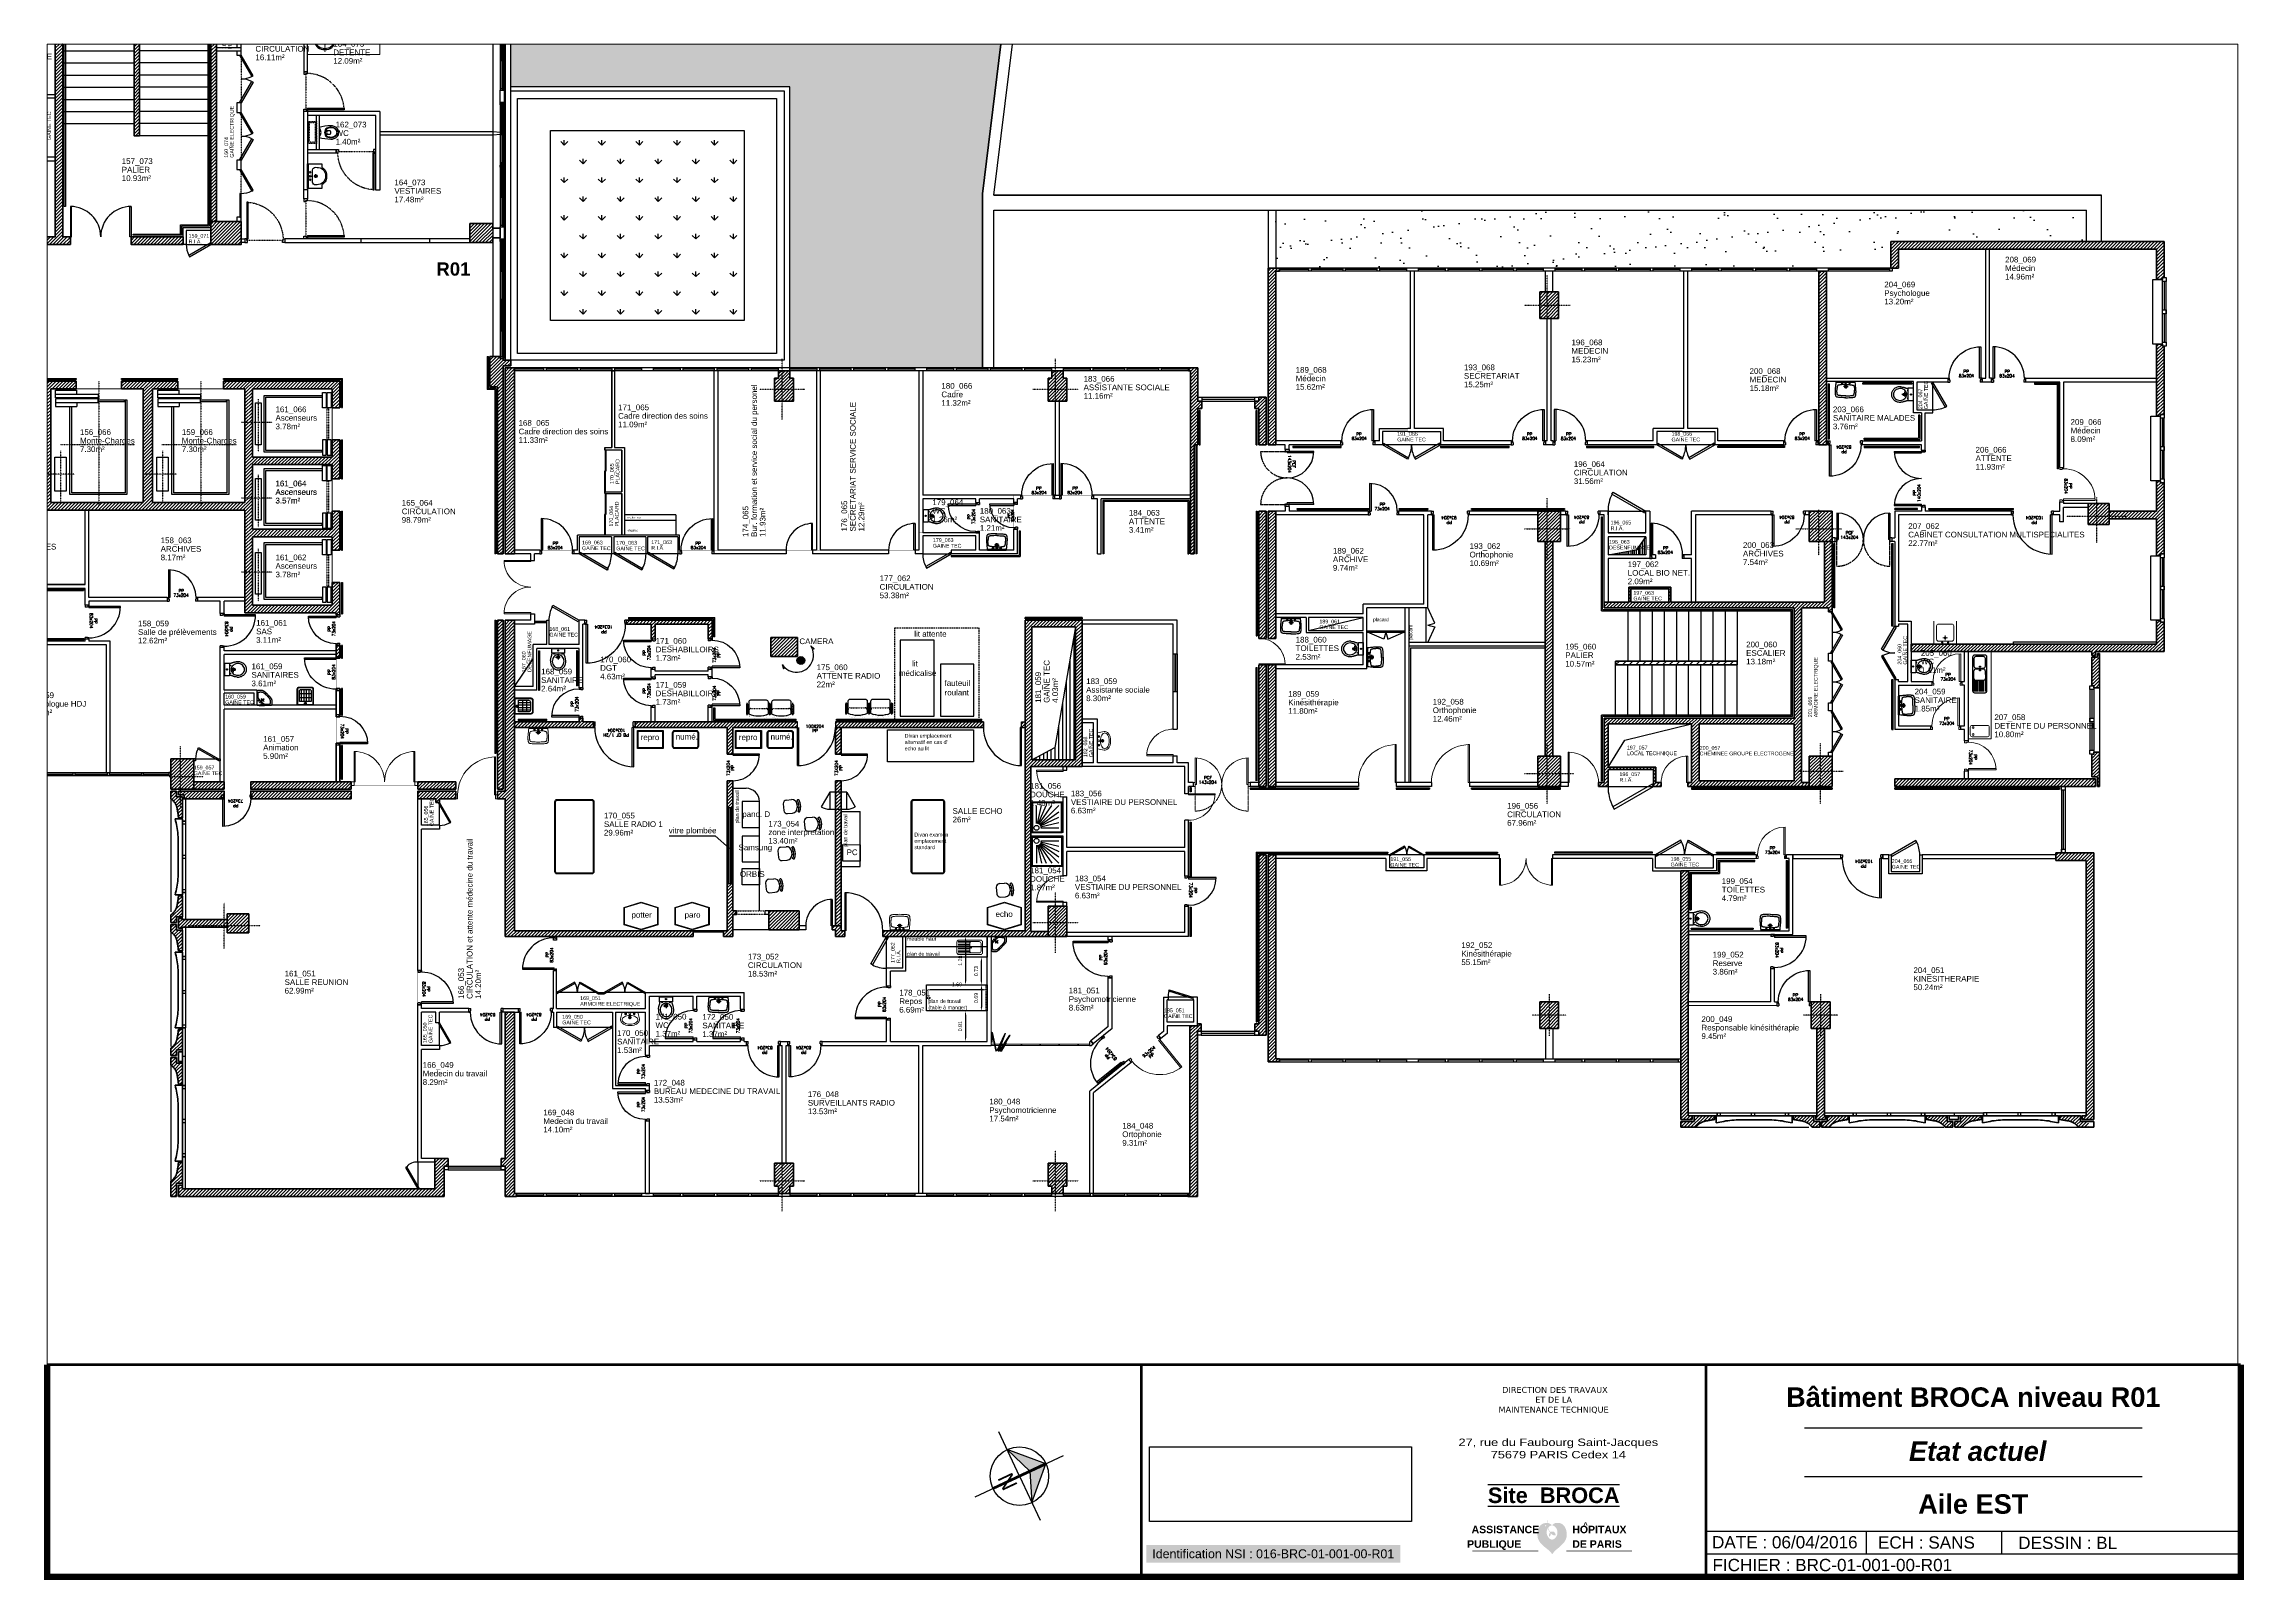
# Paper-space layout 'Aile EST' of a CAD drawing. Header units: metres, sheet in millimetres. Extents: x 1 to 411, y -1 to 286.
# The model-space entities are those that its viewports show. They can reach past a viewport. Long polylines and large blocks are cut down to what shows.
import ezdxf
from ezdxf.enums import TextEntityAlignment as Align

# ---------------------------------------------------------------- set-up
doc = ezdxf.new("R2010")
doc.units = ezdxf.units.M
doc.header["$LTSCALE"] = 0.8
doc.header["$MEASUREMENT"] = 0
for name, pattern in [('AXES', [2, 1.25, -0.25, 0.25, -0.25]), ('AXES2', [1.125, 0.75, -0.125, 0.125, -0.125]), ('CACHE', [9.525, 6.35, -3.175]), ('CACHE2', [0.1875, 0.125, -0.0625]), ('CACHÉ', [0.25, 0.125, -0.125]), ('CENTER', [2, 1.25, -0.25, 0.25, -0.25]), ('CONTINU', [0]), ('DISCONTINU', [0.75, 0.5, -0.25]), ('POINTILLÉS', [0.1, 0.05, -0.05])]:
    doc.linetypes.add(name, pattern=pattern)
doc.layers.get('0').update_dxf_attribs({"linetype": 'CONTINUOUS'})
doc.layers.get('Defpoints').update_dxf_attribs({"linetype": 'CONTINUOUS'})
doc.layers.add('-constr01', color=7, linetype='CONTINUOUS', true_color=0xff1f1f)
for name, color, linetype in [('-equipement - radio', 7, 'CONTINUOUS'), ('001axes', 7, 'CONTINUOUS'), ('00_Cadre', 7, 'CONTINUOUS'), ('00_Fmult', 7, 'CONTINU'), ('0_Fmult', 7, 'CONTINUOUS'), ('99 Légende', 7, 'CONTINUOUS'), ('_demol01', 3, 'CONTINUOUS'), ('_equipements nouveaux', 142, 'CONTINUOUS'), ('A-EQTE-SANITAIRE', 5, 'CONTINUOUS'), ('A_ACCÈS', 7, 'CONTINUOUS'), ('A_AGENC', 204, 'CONTINUOUS'), ('A_CHASS', 4, 'CONTINUOUS'), ('A_Etiqu_Gaine', 7, 'CONTINUOUS'), ('A_Etiqu_Gaine_ancien', 7, 'CONTINUOUS'), ('A_Etiqu_Gaine_code', 7, 'CONTINUOUS'), ('A_Etiqu_Local', 7, 'CONTINUOUS'), ('A_HACH_STRUC', 7, 'CONTINUOUS'), ('A_MURS_CLOI', 7, 'CONTINUOUS'), ('A_PORT', 7, 'CONTINUOUS'), ('A_VEGETATION', 3, 'CONTINUOUS'), ('ARchi-isolation', 40, 'CONTINUOUS'), ('ARchi-Murs porteurs', 7, 'CONTINUOUS'), ('EQuipement-main courante', 181, 'CONTINUOUS'), ('P-FENETRE', 5, 'CONTINUOUS'), ('Terrasse', 7, 'CONTINUOUS'), ('TEXTE', 8, 'CONTINU'), ('Z_Pole 11_Administratif', 8, 'CONTINUOUS')]:
    doc.layers.add(name, color=color, linetype=linetype)
for name, color, linetype, lineweight in [('A_MURS_STRU', 7, 'CONTINUOUS', 40), ('A_PORTE', 7, 'CONTINU', 0), ('A_SANI', 5, 'CONTINU', 0)]:
    doc.layers.add(name, color=color, linetype=linetype, lineweight=lineweight)
doc.styles.add('ANN', font='ARIALN.TTF', dxfattribs={"width": 1.5, "height": 0.01})
doc.styles.add('ARIAL', font='arial.ttf')
doc.styles.add('Attribut', font='arial.ttf')
doc.styles.add('ROMANS8', font='romans8', dxfattribs={"height": 10})
doc.styles.add('STYLE1', font='arial.ttf', dxfattribs={"height": 0.05})
doc.styles.add('TEXT_1', font='arial.ttf', dxfattribs={"height": 0.1})
doc.dimstyles.get("Standard").update_dxf_attribs({"dimtxt": 0.18, "dimasz": 0.18, "dimexe": 0.18, "dimexo": 0.0625, "dimgap": 0.09, "dimtad": 1, "dimzin": 0, "dimdsep": 46, "dimtxsty": 'Standard', "dimcen": 0.09, "dimadec": 0, "dimazin": 0, "dimtfac": 1, "dimtofl": 0, "dimtmove": 0, "dimatfit": 3, "dimfxl": 1, "dimtolj": 1, "dimtzin": 0, "dimarcsym": 0})
picture_1 = doc.add_image_def('image2.jpg', size_in_pixel=(1654, 472))
pattern_1 = [(37.5, (144.6412, 45.7495), (-0.0314967, 0.963412), [0, -0.76, 0, -0.85, 0, -0.8125]), (7.5, (144.6412, 45.7495), (0.884888, 1.411073), [0, -0.41, 0, -0.685, 0, -0.2625]), (327.5, (144.0262, 45.7495), (1.557071, 0.0028295), [0, -0.25, 0, -0.9, 0, -1.175]), (317.5, (144.0262, 45.7495), (1.503063, 0.438838), [0, -0.125, 0, -0.59, 0, -0.675])]
pattern_2 = [(44.7696, (195.640987, 56.57422), (-0.0440161, 0.04437154), [])]
pattern_3 = [(44.7696, (201.24117, 47.799665), (-0.0440161, 0.04437154), [])]
pattern_4 = [(44.76959, (251.47471, -3e-14), (-0.04401609, 0.04437154), [])]

# ---------------------------------------------------------------- blocks, each defined once
blk = doc.blocks.new('Rosev_2')
h = blk.add_hatch(color=8)
h.dxf.hatch_style = 1
h.paths.add_polyline_path([(-0.292, 0.723), (-0.712, -0.265), (-0.286, -0.093)])
h = blk.add_hatch(color=8)
h.dxf.hatch_style = 1
h.paths.add_polyline_path([(-0.27, -0.131), (-0.696, -0.304), (0.292, -0.723)])
for p, q in [((0, 0), (-0.487, 1.205)), ((-0.292, 0.723), (-0.723, -0.292)), ((-0.285, -0.115), (-0.292, 0.723)), ((1.205, 0.487), (-1.205, -0.487)), ((0.715, 0.311), (-0.712, -0.265)), ((0.731, 0.273), (-0.696, -0.304)), ((0, 0), (0.487, -1.205)), ((-0.723, -0.292), (0.292, -0.723)), ((0.292, -0.723), (-0.285, -0.115))]:
    blk.add_line(p, q)
blk.add_circle((0, 0), 0.78)
at = {"style": 'ARIAL'}
blk.add_text('N', height=0.416, rotation=112, dxfattribs=at).set_placement((0.516, 0.208), align=Align.CENTER)
blk = doc.blocks.new('Logo_AP-HP_2010')
h = blk.add_hatch(color=5)
h.dxf.hatch_style = 1
h.paths.add_polyline_path([(15.26, 3.54, 0.087951), (15.2, 3.58, 0.077698), (15.12, 3.61, 0.03026), (14.91, 3.63, 0.064219), (14.74, 3.62, 0.053297), (14.54, 3.55, -0.035265), (14.4, 3.73, -0.035265), (14.29, 3.92, -0.038017), (14.19, 4.15, -0.033638), (14.14, 4.36, -0.047979), (14.34, 4.58, -0.080912), (14.54, 4.71, -0.061688), (14.85, 4.8, 0.082171), (14.42, 5.12, 0.104414), (14.01, 5.23, 0.004443), (13.97, 5.23, -0.052513), (13.99, 5.44, -0.052513), (14.05, 5.65, -0.024915), (14.09, 5.74, -0.024915), (14.14, 5.82), (14.03, 5.79, 0.023369), (13.99, 5.71, 0.023369), (13.95, 5.63, 0.05238), (13.9, 5.44, 0.05238), (13.89, 5.23, 0.051008), (13.42, 5.19, 0.090273), (13.04, 5.04, 0.070397), (12.64, 4.71, 0.074613), (12.38, 4.31, 0.054663), (12.18, 3.74, 0.057344), (12.13, 3.17, 0.038155), (12.18, 2.55, 0.062487), (12.29, 2.19, 0.038104), (12.54, 1.73, 0.051084), (12.78, 1.42, 0.010974), (13.14, 1.07, 0.010897), (13.51, 0.73, 0.014069), (13.83, 0.47, -0.009376), (14.31, 0.09, -0.043401), (14.53, -0.13, -0.022183), (14.9, -0.61, -0.022183), (15.26, -0.12, -0.043401), (15.47, 0.1, -0.009376), (15.94, 0.49, 0.014069), (16.26, 0.75, 0.010897), (16.62, 1.1, 0.010974), (16.98, 1.46, 0.051084), (17.21, 1.77, 0.038104), (17.45, 2.24, 0.062487), (17.56, 2.6, 0.038155), (17.6, 3.21, 0.057344), (17.53, 3.78, 0.054663), (17.33, 4.35, 0.074613), (17.05, 4.75, 0.070397), (16.66, 5.07, 0.090273), (16.26, 5.22, 0.064201), (15.68, 5.25, 0.104414), (15.27, 5.13, 0.082171), (14.85, 4.8, -0.061688), (15.15, 4.72, -0.080912), (15.36, 4.59, -0.051096), (15.58, 4.36, -0.052273), (15.74, 4.09, -0.097488), (15.87, 3.59, -0.091605), (15.81, 3.04, -0.052863), (15.68, 2.74, -0.047118), (15.47, 2.45, -0.087865), (15.24, 2.26, -0.067468), (14.88, 2.11, -0.067468), (14.52, 2.25, -0.087865), (14.28, 2.43, -0.047118), (14.07, 2.72, -0.052863), (13.93, 3.02, -0.091605), (13.85, 3.57, -0.097488), (13.97, 4.07, -0.037175), (14.08, 4.27, 0.028309), (14.14, 4.06, 0.028309), (14.22, 3.87, 0.032302), (14.35, 3.66, 0.032302), (14.5, 3.47, 0.048008), (14.4, 3.33, 0.048008), (14.34, 3.17, 0.065182), (14.3, 2.94, 0.065182), (14.32, 2.7, 0.05645), (14.42, 2.76, 0.009836), (14.44, 2.78), (14.52, 2.85, 0.112168), (14.62, 3.07, 0.115868), (14.62, 3.31, 0.064855), (14.8, 3.12, 0.064855), (15.02, 2.99, 0.065591), (15.27, 2.92, 0.065591), (15.54, 2.91, 0.07043), (15.49, 3.17, 0.082203), (15.39, 3.37, 0.028832)])
h.paths.add_polyline_path([(13.55, 4.72, -1), (13.78, 4.72, -1)], flags=16)
at = {"color": 5, "const_width": 0.122}
for points in [[(12.27, 0), (0, 0)], [(29.78, 0), (17.51, 0)]]:
    blk.add_lwpolyline(points, dxfattribs=at)
at = {"color": 5, "char_height": 1.4, "attachment_point": 1, "style": 'ARIAL'}
for s, width, insert in [('\\pxqd;{\\fArial|b1|i0|c0|p34;ASSISTANCE}', 10.3743, (-0.15, 4.72)), ('\\pxqd;{\\fArial|b1|i0|c0|p34;HOPITAUX}', 12.471, (18.64, 4.72)), ('\\pxqd;{\\fArial|b1|i0|c0|p34;PUBLIQUE}', 12.2862, (-0.99, 2)), ('\\pxqd;{\\fArial|b1|i0|c0|p34;DE PARIS}', 12.471, (18.64, 2))]:
    blk.add_mtext_dynamic_manual_height_columns(s, width=width, gutter_width=20, heights=[0], dxfattribs=dict(at, insert=insert))
at = {"insert": (20.7, 5.36), "char_height": 1, "width": 5.387, "attachment_point": 1, "style": 'ARIAL'}
blk.add_mtext('{\\fArial|b1|i0|c0|p34;\\C5;^ }', dxfattribs=at)
blk = doc.blocks.new('LOGAPHP_2010')
blk.add_blockref('Logo_AP-HP_2010', (-259.22, -180.76))
blk = doc.blocks.new('BROCA1-G141')
at = {"layer": 'A-EQTE-SANITAIRE', "linetype": 'Continuous'}
for p, q in [((15.000668, 13.907089), (15.112972, 13.907089)), ((15.049496, 13.83873), (15.049496, 13.9608))]:
    blk.add_line(p, q, dxfattribs=at)
blk.add_lwpolyline([(14.944515, 13.736191), (14.820004, 13.736191), (14.820004, 14.073105), (14.944515, 14.073105)], close=True, dxfattribs=at)
for points in [[(15.139828, 14.107285), (15.120464, 14.104358), (15.103278, 14.101451), (15.088104, 14.098583), (15.074776, 14.095774), (15.063127, 14.093043), (15.052992, 14.09041), (15.044204, 14.087893), (15.036599, 14.085514), (15.030008, 14.08329), (15.024268, 14.081243), (15.024268, 14.081243), (15.021664, 14.08029), (15.019208, 14.079381), (15.016879, 14.078511), (15.014652, 14.077675), (15.012506, 14.076869), (15.010418, 14.076087), (15.008365, 14.075324), (15.006325, 14.074576), (15.004275, 14.073838), (15.002193, 14.073105), (15.002193, 14.073105), (15.000062, 14.072373), (14.997883, 14.071647), (14.995667, 14.07093), (14.99342, 14.070227), (14.991152, 14.069544), (14.988871, 14.068886), (14.986584, 14.068257), (14.984302, 14.067662), (14.982031, 14.067106), (14.97978, 14.066594), (14.97978, 14.066594), (14.975365, 14.065712), (14.971086, 14.065006), (14.966967, 14.064456), (14.963031, 14.064042), (14.959299, 14.063746), (14.955796, 14.063548), (14.952543, 14.063427), (14.949563, 14.063365), (14.94688, 14.063342), (14.944515, 14.063339)], [(15.139828, 13.706894), (15.120464, 13.708589), (15.103278, 13.710692), (15.088104, 13.71312), (15.074776, 13.715791), (15.063127, 13.718626), (15.052992, 13.721542), (15.044204, 13.724458), (15.036599, 13.727293), (15.030008, 13.729965), (15.024268, 13.732393), (15.024268, 13.732393), (15.021664, 13.733492), (15.019208, 13.734515), (15.016879, 13.735465), (15.014652, 13.736347), (15.012506, 13.737166), (15.010418, 13.737925), (15.008365, 13.73863), (15.006325, 13.739285), (15.004275, 13.739895), (15.002193, 13.740463), (15.002193, 13.740463), (15.000062, 13.740994), (14.997883, 13.74149), (14.995667, 13.741952), (14.99342, 13.742381), (14.991152, 13.742778), (14.988871, 13.743144), (14.986584, 13.743481), (14.984302, 13.74379), (14.982031, 13.744072), (14.97978, 13.744329), (14.97978, 13.744329), (14.975362, 13.74477), (14.971067, 13.745123), (14.966902, 13.745398), (14.962875, 13.745605), (14.958994, 13.745753), (14.955268, 13.745852), (14.951705, 13.745912), (14.948313, 13.745943), (14.9451, 13.745955), (14.942074, 13.745956)]]:
    blk.add_lwpolyline(points, dxfattribs=at)
blk.add_lwpolyline([(15.337568, 13.910727, 0.110065), (15.323337, 13.968894, 0.102556), (15.283815, 14.019442, 0.093461), (15.227068, 14.051665, 0.087911), (15.158587, 14.062343, 0.087911), (15.090607, 14.048841, 0.093461), (15.035242, 14.014298, 0.102556), (14.997845, 13.962157, 0.110065), (14.986033, 13.903451, 0.110065), (15.000263, 13.845285, 0.102556), (15.039786, 13.794736, 0.093461), (15.096533, 13.762513, 0.087911), (15.165014, 13.751836, 0.087911), (15.232994, 13.765338, 0.093461), (15.288359, 13.799881, 0.102556), (15.325756, 13.852022, 0.110065)], format="xyb", close=True, dxfattribs=at)
blk.add_lwpolyline([(15.140522, 13.705987, 0.092603), (15.235451, 13.716162, 0.097518), (15.315693, 13.758539, 0.107322), (15.371444, 13.827953, 0.116228), (15.390337, 13.908128, 0.11669), (15.371389, 13.988212, 0.108258), (15.315694, 14.057039, 0.098236), (15.235568, 14.098646, 0.092772), (15.140523, 14.107998, 0.094013)], format="xyb", dxfattribs=at)
for centre, radius in [((14.876156, 13.907089), 0.01664), ((14.876156, 13.907089), 0.016619), ((14.876156, 13.907089), 0.009631), ((14.876156, 13.907089), 0.000007), ((14.961605, 14.009628), 0.010462), ((15.049496, 13.907089), 0.038283), ((15.049496, 13.907089), 0.027569), ((14.961605, 13.799667), 0.010462)]:
    blk.add_circle(centre, radius, dxfattribs=at)
blk = doc.blocks.new('BROCA1-G143')
at = {"layer": 'A-EQTE-SANITAIRE', "linetype": 'Continuous'}
for p, q in [((16.839743, 13.063065), (16.839743, 13.37743)), ((16.839743, 13.063065), (16.839743, 13.37743)), ((16.905628, 13.063065), (16.905628, 13.37743)), ((16.971512, 13.063065), (16.971512, 13.37743)), ((17.039278, 13.063065), (17.039278, 13.37743)), ((16.785154, 13.272953), (17.09387, 13.272953)), ((16.785154, 13.16754), (17.09387, 13.16754)), ((16.785154, 13.167538), (17.09387, 13.167538)), ((16.901613, 13.017042), (16.98192, 13.017042)), ((16.941767, 13.057196), (16.941767, 12.976889))]:
    blk.add_line(p, q, dxfattribs=at)
for points in [[(17.149967, 12.960915), (16.725264, 12.960915), (16.725264, 13.393494, -0.414214), (16.775263, 13.443494), (17.099966, 13.443493, -0.414214), (17.149966, 13.393494)], [(17.140051, 12.973038), (16.73847, 12.973038), (16.73847, 13.380997, -0.414214), (16.788469, 13.430997), (17.090052, 13.430996, -0.414214), (17.140052, 13.380997)], [(17.09387, 13.063065), (16.785154, 13.063065), (16.785154, 13.33243, -0.414214), (16.830153, 13.37743), (17.048868, 13.37743, -0.414214), (17.093868, 13.33243)]]:
    blk.add_lwpolyline(points, format="xyb", close=True, dxfattribs=at)
for radius in [0.022233, 0.016595]:
    blk.add_circle((16.941767, 13.017042), radius, dxfattribs=at)
blk = doc.blocks.new('BROCA1-G145')
at = {"layer": 'A-EQTE-SANITAIRE', "linetype": 'Continuous'}
for points in [[(15.669083, 12.960915), (15.669084, 13.018017), (15.6691, 13.06972), (15.669145, 13.116198), (15.669238, 13.157625), (15.669394, 13.194175), (15.669629, 13.226023), (15.66996, 13.253341), (15.670404, 13.276305), (15.670976, 13.295088), (15.671694, 13.309864), (15.671694, 13.309864), (15.672111, 13.315815), (15.672569, 13.320896), (15.673066, 13.325193), (15.673602, 13.328795), (15.674176, 13.331788), (15.674787, 13.334262), (15.675436, 13.336302), (15.676121, 13.337997), (15.676843, 13.339435), (15.6776, 13.340702), (15.6776, 13.340702), (15.678392, 13.341873), (15.679226, 13.34297), (15.680105, 13.344001), (15.681037, 13.344974), (15.682025, 13.345897), (15.683077, 13.346779), (15.684197, 13.347628), (15.685392, 13.348452), (15.686667, 13.34926), (15.688027, 13.35006), (15.688027, 13.35006), (15.689477, 13.350857), (15.691022, 13.351647), (15.692664, 13.352426), (15.694407, 13.353187), (15.696253, 13.353923), (15.698206, 13.354629), (15.700268, 13.355298), (15.702443, 13.355924), (15.704734, 13.356502), (15.707144, 13.357025), (15.707144, 13.357025), (15.709675, 13.357489), (15.712326, 13.357897), (15.715094, 13.358253), (15.717977, 13.358561), (15.720972, 13.358828), (15.724078, 13.359056), (15.727292, 13.359251), (15.73061, 13.359417), (15.734032, 13.359559), (15.737555, 13.359681), (15.737555, 13.359681), (15.741173, 13.359787), (15.744874, 13.359875), (15.74864, 13.359941), (15.752456, 13.359981), (15.756305, 13.359992), (15.760171, 13.359971), (15.764038, 13.359915), (15.767889, 13.359819), (15.771709, 13.359681), (15.775481, 13.359497), (15.775481, 13.359497), (15.779189, 13.359265), (15.782821, 13.358986), (15.786365, 13.358665), (15.78981, 13.358305), (15.793143, 13.357909), (15.796352, 13.357481), (15.799427, 13.357023), (15.802355, 13.35654), (15.805124, 13.356036), (15.807722, 13.355512), (15.807722, 13.355512), (15.810146, 13.354971), (15.81242, 13.354402), (15.814578, 13.353795), (15.816653, 13.353137), (15.818678, 13.352417), (15.820685, 13.351623), (15.822708, 13.350742), (15.82478, 13.349764), (15.826933, 13.348677), (15.829202, 13.347468), (15.829202, 13.347468), (15.831609, 13.34613), (15.83414, 13.344673), (15.836774, 13.34311), (15.839487, 13.341455), (15.842255, 13.339721), (15.845056, 13.337922), (15.847867, 13.336072), (15.850664, 13.334184), (15.853426, 13.332271), (15.856128, 13.330348), (15.856128, 13.330348), (15.858753, 13.328425), (15.861307, 13.326501), (15.863799, 13.324572), (15.86624, 13.322635), (15.86864, 13.320686), (15.87101, 13.31872), (15.873361, 13.316735), (15.875702, 13.314727), (15.878044, 13.312691), (15.880397, 13.310624), (15.880397, 13.310624), (15.885186, 13.306367), (15.890179, 13.301855), (15.895491, 13.296969), (15.901238, 13.291593), (15.907538, 13.285611), (15.914505, 13.278906), (15.922256, 13.27136), (15.930906, 13.262858), (15.940573, 13.253282), (15.951371, 13.242516)], [(15.669083, 12.960915), (15.726307, 12.96079), (15.778108, 12.960705), (15.824662, 12.960673), (15.866147, 12.960707), (15.902738, 12.96082), (15.934613, 12.961027), (15.961949, 12.961341), (15.984921, 12.961776), (16.003708, 12.962344), (16.018485, 12.963059), (16.018485, 12.963059), (16.024437, 12.963476), (16.029517, 12.963933), (16.033815, 12.964429), (16.037417, 12.964963), (16.040411, 12.965536), (16.042885, 12.966147), (16.044926, 12.966794), (16.046621, 12.967479), (16.048059, 12.9682), (16.049327, 12.968956), (16.049327, 12.968956), (16.050498, 12.969749), (16.051595, 12.970583), (16.052626, 12.971463), (16.053599, 12.972395), (16.054523, 12.973385), (16.055405, 12.974438), (16.056254, 12.97556), (16.057078, 12.976756), (16.057886, 12.978032), (16.058685, 12.979393), (16.058685, 12.979393), (16.059482, 12.980845), (16.060273, 12.982391), (16.061052, 12.984035), (16.061813, 12.985779), (16.062549, 12.987626), (16.063255, 12.989579), (16.063924, 12.991642), (16.064551, 12.993818), (16.06513, 12.996109), (16.065653, 12.998519), (16.065653, 12.998519), (16.066118, 13.001049), (16.066527, 13.003699), (16.066884, 13.006466), (16.067194, 13.009348), (16.067461, 13.012342), (16.06769, 13.015446), (16.067886, 13.018658), (16.068053, 13.021976), (16.068196, 13.025397), (16.068319, 13.028919), (16.068319, 13.028919), (16.068425, 13.032538), (16.068512, 13.036238), (16.068578, 13.040005), (16.068618, 13.043821), (16.068629, 13.047671), (16.068608, 13.051538), (16.068551, 13.055406), (16.068454, 13.059258), (16.068315, 13.063078), (16.06813, 13.06685), (16.06813, 13.06685), (16.067897, 13.070558), (16.067618, 13.074191), (16.067296, 13.077735), (16.066935, 13.081179), (16.066538, 13.084511), (16.066109, 13.087721), (16.065651, 13.090794), (16.065168, 13.093721), (16.064662, 13.096489), (16.064138, 13.099087), (16.064138, 13.099087), (16.063596, 13.101509), (16.063027, 13.103782), (16.062419, 13.105939), (16.06176, 13.108013), (16.061039, 13.110036), (16.060244, 13.112043), (16.059364, 13.114065), (16.058385, 13.116137), (16.057298, 13.118291), (16.056089, 13.12056), (16.056089, 13.12056), (16.054751, 13.122968), (16.053294, 13.125501), (16.051732, 13.128136), (16.050077, 13.13085), (16.048343, 13.13362), (16.046545, 13.136423), (16.044695, 13.139236), (16.042807, 13.142035), (16.040895, 13.144798), (16.038972, 13.147501), (16.038972, 13.147501), (16.037048, 13.150126), (16.035124, 13.15268), (16.033195, 13.155172), (16.031258, 13.157612), (16.029308, 13.160012), (16.027343, 13.162381), (16.025357, 13.164731), (16.023348, 13.167071), (16.021312, 13.169413), (16.019245, 13.171766), (16.019245, 13.171766), (16.014988, 13.176554), (16.010475, 13.181547), (16.005589, 13.18686), (16.000214, 13.192609), (15.994233, 13.198909), (15.98753, 13.205877), (15.979987, 13.213628), (15.971489, 13.222278), (15.961918, 13.231942), (15.951158, 13.242737)]]:
    blk.add_lwpolyline(points, dxfattribs=at)
blk = doc.blocks.new('BROCA1-G144')
at = {"layer": 'A-EQTE-SANITAIRE', "linetype": 'Continuous'}
for q in [(15.773973, 13.065353), (15.773988, 13.142448), (15.851075, 13.142448), (15.85109, 13.065353)]:
    blk.add_line((15.812547, 13.103897), q, dxfattribs=at)
for points in [[(15.695832, 13.15593), (15.695941, 13.190033), (15.696284, 13.218005), (15.696834, 13.240489), (15.697562, 13.25813), (15.69844, 13.27157), (15.699441, 13.281453), (15.700534, 13.288423), (15.701693, 13.293123), (15.702889, 13.296198), (15.704094, 13.29829), (15.704094, 13.29829), (15.704693, 13.299157), (15.705297, 13.299949), (15.705916, 13.300677), (15.70656, 13.30135), (15.707238, 13.301979), (15.70796, 13.302574), (15.708736, 13.303145), (15.709576, 13.303701), (15.71049, 13.304254), (15.711487, 13.304813), (15.711487, 13.304813), (15.712576, 13.305385), (15.713759, 13.305967), (15.715037, 13.306552), (15.716409, 13.307133), (15.717876, 13.307705), (15.719439, 13.30826), (15.721099, 13.308792), (15.722855, 13.309295), (15.724709, 13.309762), (15.72666, 13.310186), (15.72666, 13.310186), (15.728709, 13.310562), (15.730855, 13.310893), (15.733096, 13.311183), (15.735429, 13.311434), (15.737853, 13.311651), (15.740367, 13.311837), (15.742969, 13.311996), (15.745656, 13.312131), (15.748427, 13.312247), (15.75128, 13.312346), (15.75128, 13.312346), (15.754212, 13.312432), (15.757211, 13.312503), (15.760264, 13.312556), (15.763357, 13.312588), (15.766477, 13.312597), (15.769612, 13.312579), (15.772746, 13.312533), (15.775869, 13.312455), (15.778965, 13.312342), (15.782022, 13.312192), (15.782022, 13.312192), (15.785026, 13.312003), (15.787969, 13.311777), (15.79084, 13.311517), (15.79363, 13.311224), (15.796329, 13.310903), (15.798928, 13.310556), (15.801417, 13.310185), (15.803787, 13.309793), (15.806029, 13.309383), (15.808132, 13.308959), (15.808132, 13.308959), (15.810093, 13.308519), (15.811934, 13.308058), (15.81368, 13.307566), (15.815359, 13.307032), (15.816998, 13.306448), (15.818622, 13.305804), (15.82026, 13.30509), (15.821937, 13.304298), (15.82368, 13.303417), (15.825517, 13.302438), (15.825517, 13.302438), (15.827466, 13.301355), (15.829516, 13.300175), (15.831649, 13.29891), (15.833845, 13.297571), (15.836087, 13.296167), (15.838356, 13.294711), (15.840632, 13.293213), (15.842898, 13.291685), (15.845135, 13.290136), (15.847323, 13.288579), (15.847323, 13.288579), (15.849449, 13.287022), (15.851517, 13.285464), (15.853534, 13.283902), (15.855511, 13.282332), (15.857455, 13.280753), (15.859374, 13.279161), (15.861277, 13.277553), (15.863173, 13.275926), (15.86507, 13.274277), (15.866977, 13.272603), (15.866977, 13.272603), (15.870856, 13.269155), (15.874901, 13.2655), (15.879206, 13.261543), (15.883864, 13.257189), (15.888969, 13.252345), (15.894615, 13.246914), (15.900896, 13.240803), (15.907905, 13.233916), (15.915737, 13.226159), (15.924485, 13.217438)], [(15.695832, 13.15593), (15.700882, 13.148529), (15.705617, 13.14173), (15.710067, 13.135475), (15.714265, 13.129702), (15.718243, 13.124352), (15.722032, 13.119365), (15.725664, 13.114681), (15.729171, 13.11024), (15.732585, 13.105981), (15.735936, 13.101845), (15.735936, 13.101845), (15.739255, 13.097779), (15.742561, 13.093764), (15.745869, 13.089785), (15.749197, 13.08583), (15.752561, 13.081885), (15.755977, 13.077939), (15.759462, 13.073978), (15.763032, 13.069989), (15.766704, 13.065958), (15.770494, 13.061874)], [(15.864564, 12.98719), (15.857163, 12.992238), (15.850364, 12.996972), (15.844108, 13.001422), (15.838334, 13.00562), (15.832983, 13.009599), (15.827995, 13.013389), (15.82331, 13.017023), (15.818867, 13.020531), (15.814608, 13.023946), (15.810472, 13.0273), (15.810472, 13.0273), (15.806406, 13.030621), (15.802391, 13.033928), (15.798413, 13.037238), (15.794458, 13.040567), (15.790514, 13.043933), (15.786567, 13.04735), (15.782605, 13.050837), (15.778614, 13.054409), (15.774581, 13.058082), (15.770494, 13.061874)], [(15.864564, 12.98719), (15.898665, 12.987305), (15.926636, 12.987652), (15.949121, 12.988204), (15.966762, 12.988933), (15.980203, 12.989811), (15.990087, 12.99081), (15.997059, 12.991902), (16.00176, 12.99306), (16.004836, 12.994255), (16.006929, 12.99546), (16.006929, 12.99546), (16.007797, 12.996059), (16.008589, 12.996663), (16.009317, 12.997283), (16.009991, 12.997927), (16.01062, 12.998605), (16.011215, 12.999328), (16.011785, 13.000105), (16.012342, 13.000946), (16.012894, 13.001861), (16.013453, 13.002858), (16.013453, 13.002858), (16.014024, 13.003948), (16.014606, 13.005131), (16.01519, 13.006409), (16.015771, 13.007781), (16.016342, 13.009249), (16.016897, 13.010812), (16.017428, 13.012472), (16.01793, 13.014228), (16.018396, 13.016082), (16.018819, 13.018033), (16.018819, 13.018033), (16.019195, 13.020083), (16.019525, 13.022228), (16.019814, 13.024469), (16.020064, 13.026802), (16.020281, 13.029226), (16.020466, 13.03174), (16.020624, 13.034341), (16.020759, 13.037028), (16.020874, 13.039798), (16.020973, 13.042651), (16.020973, 13.042651), (16.021059, 13.045582), (16.021129, 13.04858), (16.021182, 13.051632), (16.021214, 13.054724), (16.021223, 13.057843), (16.021205, 13.060976), (16.021159, 13.06411), (16.021081, 13.067232), (16.020968, 13.070327), (16.020818, 13.073383), (16.020818, 13.073383), (16.020629, 13.076388), (16.020403, 13.07933), (16.020142, 13.082201), (16.01985, 13.084992), (16.019529, 13.087691), (16.019182, 13.090291), (16.018811, 13.092781), (16.018419, 13.095151), (16.01801, 13.097394), (16.017586, 13.099497), (16.017586, 13.099497), (16.017147, 13.10146), (16.016686, 13.103301), (16.016194, 13.105048), (16.015661, 13.106728), (16.015078, 13.108367), (16.014434, 13.109993), (16.013721, 13.111631), (16.012929, 13.113308), (16.012049, 13.115053), (16.01107, 13.11689), (16.01107, 13.11689), (16.009988, 13.11884), (16.008809, 13.120891), (16.007544, 13.123024), (16.006204, 13.125222), (16.004801, 13.127464), (16.003345, 13.129734), (16.001847, 13.132011), (16.000319, 13.134277), (15.998771, 13.136514), (15.997214, 13.138702), (15.997214, 13.138702), (15.995656, 13.140829), (15.994098, 13.142897), (15.992536, 13.144915), (15.990967, 13.146892), (15.989388, 13.148835), (15.987795, 13.150755), (15.986187, 13.152658), (15.98456, 13.154554), (15.982911, 13.15645), (15.981236, 13.158357), (15.981236, 13.158357), (15.977788, 13.162235), (15.974132, 13.16628), (15.970174, 13.170583), (15.96582, 13.17524), (15.960975, 13.180343), (15.955544, 13.185987), (15.949433, 13.192265), (15.942547, 13.199271), (15.934792, 13.207099), (15.926072, 13.215843)]]:
    blk.add_lwpolyline(points, dxfattribs=at)
for centre, radius in [((15.702607, 13.08683), 0.015902), ((15.702607, 13.08683), 0.012175), ((15.749024, 13.040398), 0.015914), ((15.795457, 12.993965), 0.015902), ((15.795457, 12.993965), 0.012175), ((15.812547, 13.103897), 0.023709), ((15.812547, 13.103897), 0.018487)]:
    blk.add_circle(centre, radius, dxfattribs=at)
at = {"layer": 'A-EQTE-SANITAIRE'}
blk.add_blockref('BROCA1-G145', (0, 0), dxfattribs=at)
blk = doc.blocks.new('BROCA1-G186')
at = {"layer": 'A-EQTE-SANITAIRE', "linetype": 'Continuous'}
for p, q in [((36.194691, 9.273483), (36.194691, 8.800598)), ((36.2215, 9.278358), (36.326313, 8.800598)), ((36.243435, 9.288109), (36.455502, 8.800598)), ((36.260502, 9.292984), (36.596882, 8.800598)), ((36.275127, 9.30761), (36.784573, 8.800598)), ((36.289753, 9.322235), (36.789448, 8.97123)), ((36.299503, 9.336861), (36.789448, 9.112602)), ((36.306812, 9.361237), (36.789448, 9.253983)), ((36.309254, 9.390488), (36.789448, 9.390488)), ((36.87476, 8.712852), (36.87476, 9.51236))]:
    blk.add_line(p, q, dxfattribs=at)
for points in [[(36.87476, 9.51236), (36.87476, 8.712852), (36.075245, 8.712852), (36.075245, 9.51236)], [(36.855259, 9.492859), (36.855259, 8.732353), (36.092312, 8.732353), (36.092312, 9.492859)]]:
    blk.add_lwpolyline(points, close=True, dxfattribs=at)
blk.add_circle((36.194691, 9.390488), 0.064675, dxfattribs=at)
blk = doc.blocks.new('BROCA1-G187')
at = {"layer": 'A-EQTE-SANITAIRE', "linetype": 'Continuous'}
for p, q in [((36.194691, 9.851234), (36.194691, 10.32412)), ((36.2215, 9.846359), (36.326313, 10.32412)), ((36.243435, 9.836609), (36.455502, 10.32412)), ((36.260502, 9.831734), (36.596882, 10.32412)), ((36.275127, 9.817108), (36.784573, 10.32412)), ((36.289753, 9.802483), (36.789448, 10.153488)), ((36.299503, 9.787857), (36.789448, 10.012115)), ((36.306812, 9.763481), (36.789448, 9.870735)), ((36.87476, 10.411865), (36.87476, 9.612358)), ((36.309254, 9.73423), (36.789448, 9.73423))]:
    blk.add_line(p, q, dxfattribs=at)
for points in [[(36.87476, 9.612358), (36.87476, 10.411865), (36.075245, 10.411865), (36.075245, 9.612358)], [(36.855259, 9.631859), (36.855259, 10.392365), (36.092312, 10.392365), (36.092312, 9.631859)]]:
    blk.add_lwpolyline(points, close=True, dxfattribs=at)
blk.add_circle((36.194691, 9.73423), 0.064675, dxfattribs=at)
blk = doc.blocks.new('BROCA1-G228')
at = {"layer": 'A-EQTE-SANITAIRE', "linetype": 'Continuous'}
for points in [[(35.152222, 17.128738), (35.108263, 17.131705), (35.071031, 17.134634), (35.039914, 17.137544), (35.014302, 17.140455), (34.993583, 17.143386), (34.977148, 17.146356), (34.964384, 17.149384), (34.954681, 17.152488), (34.947428, 17.155689), (34.942015, 17.159006), (34.942015, 17.159006), (34.939814, 17.160717), (34.937891, 17.162489), (34.936214, 17.164348), (34.934752, 17.166321), (34.933476, 17.168435), (34.932355, 17.170717), (34.931358, 17.173193), (34.930455, 17.175891), (34.929616, 17.178837), (34.92881, 17.182058), (34.92881, 17.182058), (34.927219, 17.18937), (34.925665, 17.197724), (34.92417, 17.206957), (34.922762, 17.216903), (34.921464, 17.227398), (34.920302, 17.238277), (34.9193, 17.249375), (34.918485, 17.260529), (34.91788, 17.271572), (34.917511, 17.282341)], [(35.148865, 17.128738), (35.192827, 17.131705), (35.230062, 17.134634), (35.26118, 17.137544), (35.286793, 17.140455), (35.307511, 17.143386), (35.323947, 17.146356), (35.33671, 17.149384), (35.346412, 17.152488), (35.353664, 17.155689), (35.359078, 17.159006), (35.359078, 17.159006), (35.361278, 17.160717), (35.363202, 17.162489), (35.364879, 17.164348), (35.366341, 17.166321), (35.367618, 17.168435), (35.36874, 17.170717), (35.369738, 17.173193), (35.370641, 17.175891), (35.371481, 17.178837), (35.372288, 17.182058), (35.372288, 17.182058), (35.373879, 17.189372), (35.375435, 17.197741), (35.376931, 17.207015), (35.378342, 17.217042), (35.379643, 17.22767), (35.38081, 17.238748), (35.381817, 17.250124), (35.38264, 17.261646), (35.383255, 17.273163), (35.383636, 17.284523)]]:
    blk.add_lwpolyline(points, dxfattribs=at)
blk = doc.blocks.new('BROCA1-G229')
at = {"layer": 'A-EQTE-SANITAIRE', "linetype": 'Continuous'}
for points in [[(35.152222, 17.430771), (35.108263, 17.430378), (35.071031, 17.42951), (35.039914, 17.428205), (35.014302, 17.426499), (34.993583, 17.424432), (34.977148, 17.422041), (34.964384, 17.419364), (34.954681, 17.416439), (34.947428, 17.413304), (34.942015, 17.409998), (34.942015, 17.409998), (34.939814, 17.408286), (34.937891, 17.406515), (34.936214, 17.404656), (34.934752, 17.402683), (34.933476, 17.400569), (34.932355, 17.398288), (34.931358, 17.395811), (34.930455, 17.393114), (34.929616, 17.390168), (34.92881, 17.386947), (34.92881, 17.386947), (34.927219, 17.379635), (34.925665, 17.371281), (34.92417, 17.362048), (34.922762, 17.352101), (34.921464, 17.341605), (34.920302, 17.330725), (34.9193, 17.319626), (34.918485, 17.308472), (34.91788, 17.297428), (34.917511, 17.286659)], [(35.148865, 17.430771), (35.192827, 17.430378), (35.230062, 17.42951), (35.26118, 17.428205), (35.286793, 17.426499), (35.307511, 17.424432), (35.323947, 17.422041), (35.33671, 17.419364), (35.346412, 17.416439), (35.353664, 17.413304), (35.359078, 17.409998), (35.359078, 17.409998), (35.361278, 17.408286), (35.363202, 17.406515), (35.364879, 17.404656), (35.366341, 17.402683), (35.367618, 17.400569), (35.36874, 17.398288), (35.369738, 17.395811), (35.370641, 17.393114), (35.371481, 17.390168), (35.372288, 17.386947), (35.372288, 17.386947), (35.373879, 17.379633), (35.375435, 17.371263), (35.376931, 17.361989), (35.378342, 17.351961), (35.379643, 17.341332), (35.38081, 17.330254), (35.381817, 17.318878), (35.38264, 17.307355), (35.383255, 17.295838), (35.383636, 17.284477)]]:
    blk.add_lwpolyline(points, dxfattribs=at)
blk = doc.blocks.new('BROCA1-G227')
at = {"layer": '99 Légende'}
for name in ['BROCA1-G229', 'BROCA1-G228']:
    blk.add_blockref(name, (0, 0), dxfattribs=at)
blk = doc.blocks.new('BROCA1-G226')
at = {"layer": 'A-EQTE-SANITAIRE', "linetype": 'Continuous'}
for p, q in [((34.902359, 17.074799), (35.397675, 17.074799)), ((34.902359, 17.049896), (35.397675, 17.049896)), ((35.151993, 17.183441), (35.08876, 17.183441)), ((35.151993, 17.183441), (35.151993, 17.234497)), ((35.151993, 17.183441), (35.21521, 17.183441)), ((35.151993, 17.183441), (35.151993, 17.132385))]:
    blk.add_line(p, q, dxfattribs=at)
for points in [[(35.151993, 17.481613), (35.100569, 17.480851), (35.057009, 17.479579), (35.020591, 17.477819), (34.990594, 17.475594), (34.966296, 17.472929), (34.946977, 17.469846), (34.931916, 17.466368), (34.920391, 17.462518), (34.911682, 17.45832), (34.905067, 17.453796), (34.905067, 17.453796), (34.902329, 17.451413), (34.899903, 17.448914), (34.897757, 17.446259), (34.89586, 17.443409), (34.89418, 17.440324), (34.892686, 17.436963), (34.891346, 17.433287), (34.890128, 17.429255), (34.889002, 17.424828), (34.887936, 17.419966), (34.887936, 17.419966), (34.886903, 17.414648), (34.885905, 17.408931), (34.884944, 17.402891), (34.884028, 17.396604), (34.88316, 17.390145), (34.882346, 17.383592), (34.881592, 17.377019), (34.880902, 17.370503), (34.880281, 17.364121), (34.879736, 17.357948), (34.879736, 17.357948), (34.87927, 17.352032), (34.878887, 17.346314), (34.878589, 17.340705), (34.878379, 17.335117), (34.87826, 17.329462), (34.878235, 17.323653), (34.878306, 17.317601), (34.878476, 17.311219), (34.878747, 17.304418), (34.879123, 17.297111), (34.879123, 17.297111), (34.880189, 17.280765), (34.881642, 17.262183), (34.883442, 17.241504), (34.88555, 17.218871), (34.887923, 17.194423), (34.890521, 17.168301), (34.893305, 17.140647), (34.896233, 17.111601), (34.899264, 17.081303), (34.902359, 17.049896)], [(35.148056, 17.481613), (35.199475, 17.480851), (35.243032, 17.479579), (35.279448, 17.477819), (35.309444, 17.475594), (35.33374, 17.472929), (35.353058, 17.469846), (35.36812, 17.466368), (35.379645, 17.462518), (35.388355, 17.45832), (35.394972, 17.453796), (35.394972, 17.453796), (35.397711, 17.451413), (35.400138, 17.448914), (35.402284, 17.446259), (35.404182, 17.443409), (35.405863, 17.440324), (35.407358, 17.436963), (35.408698, 17.433287), (35.409916, 17.429255), (35.411042, 17.424828), (35.412109, 17.419966), (35.412109, 17.419966), (35.413141, 17.414648), (35.414139, 17.408931), (35.415099, 17.402891), (35.416014, 17.396604), (35.416881, 17.390145), (35.417694, 17.383592), (35.418447, 17.377019), (35.419136, 17.370503), (35.419755, 17.364121), (35.4203, 17.357948), (35.4203, 17.357948), (35.420765, 17.352032), (35.421148, 17.346314), (35.421446, 17.340705), (35.421655, 17.335117), (35.421774, 17.329462), (35.421799, 17.323653), (35.421728, 17.317601), (35.421558, 17.311219), (35.421286, 17.304418), (35.42091, 17.297111), (35.42091, 17.297111), (35.419845, 17.280765), (35.418392, 17.262183), (35.416591, 17.241504), (35.414484, 17.218871), (35.412111, 17.194423), (35.409512, 17.168301), (35.406729, 17.140647), (35.403801, 17.111601), (35.400769, 17.081303), (35.397675, 17.049896)]]:
    blk.add_lwpolyline(points, dxfattribs=at)
for centre, radius in [((35.05249, 17.101959), 0.018922), ((35.05249, 17.101959), 0.014404), ((35.151993, 17.183441), 0.038702), ((35.151993, 17.183441), 0.027388), ((35.151993, 17.101959), 0.020417), ((35.25148, 17.101959), 0.018922), ((35.25148, 17.101959), 0.014404)]:
    blk.add_circle(centre, radius, dxfattribs=at)
at = {"layer": 'A-EQTE-SANITAIRE'}
blk.add_blockref('BROCA1-G227', (0, 0), dxfattribs=at)
blk = doc.blocks.new('BROCA1-G230')
at = {"layer": 'A-EQTE-SANITAIRE', "linetype": 'Continuous'}
for p, q in [((33.449482, 17.884293), (33.449482, 18.006363)), ((33.400654, 17.952652), (33.512959, 17.952652))]:
    blk.add_line(p, q, dxfattribs=at)
blk.add_lwpolyline([(33.344501, 17.781754), (33.21999, 17.781754), (33.21999, 18.118668), (33.344501, 18.118668)], close=True, dxfattribs=at)
for points in [[(33.539814, 18.152847), (33.52045, 18.149921), (33.503265, 18.147014), (33.48809, 18.144146), (33.474762, 18.141337), (33.463113, 18.138606), (33.452978, 18.135972), (33.444191, 18.133456), (33.436585, 18.131076), (33.429995, 18.128853), (33.424254, 18.126806), (33.424254, 18.126806), (33.42165, 18.125853), (33.419195, 18.124944), (33.416865, 18.124074), (33.414638, 18.123238), (33.412492, 18.122431), (33.410404, 18.121649), (33.408351, 18.120887), (33.406311, 18.120139), (33.404262, 18.119401), (33.40218, 18.118668), (33.40218, 18.118668), (33.400048, 18.117936), (33.39787, 18.117209), (33.395653, 18.116492), (33.393406, 18.11579), (33.391138, 18.115107), (33.388857, 18.114449), (33.386571, 18.11382), (33.384288, 18.113225), (33.382017, 18.112669), (33.379766, 18.112157), (33.379766, 18.112157), (33.375351, 18.111275), (33.371073, 18.110569), (33.366954, 18.110019), (33.363017, 18.109605), (33.359286, 18.109309), (33.355782, 18.10911), (33.352529, 18.10899), (33.349549, 18.108928), (33.346866, 18.108905), (33.344501, 18.108902)], [(33.539814, 17.752457), (33.52045, 17.754152), (33.503265, 17.756254), (33.48809, 17.758682), (33.474762, 17.761354), (33.463113, 17.764189), (33.452978, 17.767105), (33.444191, 17.770021), (33.436585, 17.772856), (33.429995, 17.775528), (33.424254, 17.777956), (33.424254, 17.777956), (33.42165, 17.779055), (33.419195, 17.780078), (33.416865, 17.781028), (33.414638, 17.78191), (33.412492, 17.782728), (33.410404, 17.783488), (33.408351, 17.784193), (33.406311, 17.784848), (33.404262, 17.785458), (33.40218, 17.786026), (33.40218, 17.786026), (33.400048, 17.786557), (33.39787, 17.787053), (33.395653, 17.787515), (33.393406, 17.787943), (33.391138, 17.78834), (33.388857, 17.788707), (33.386571, 17.789044), (33.384288, 17.789353), (33.382017, 17.789635), (33.379766, 17.789892), (33.379766, 17.789892), (33.375349, 17.790333), (33.371053, 17.790686), (33.366888, 17.790961), (33.362861, 17.791168), (33.35898, 17.791316), (33.355255, 17.791415), (33.351691, 17.791475), (33.348299, 17.791506), (33.345086, 17.791518), (33.34206, 17.791519)]]:
    blk.add_lwpolyline(points, dxfattribs=at)
blk.add_lwpolyline([(33.737554, 17.95629, 0.110065), (33.723324, 18.014457, 0.102556), (33.683801, 18.065005, 0.093461), (33.627054, 18.097228, 0.087911), (33.558573, 18.107906, 0.087911), (33.490593, 18.094404, 0.093461), (33.435228, 18.05986, 0.102556), (33.397831, 18.00772, 0.110065), (33.386019, 17.949014, 0.110065), (33.40025, 17.890847, 0.102556), (33.439772, 17.840299, 0.093461), (33.496519, 17.808076, 0.087911), (33.565, 17.797398, 0.087911), (33.63298, 17.8109, 0.093461), (33.688345, 17.845444, 0.102556), (33.725743, 17.897584, 0.110065)], format="xyb", close=True, dxfattribs=at)
blk.add_lwpolyline([(33.540509, 17.75155, 0.092603), (33.635437, 17.761725, 0.097518), (33.715679, 17.804102, 0.107322), (33.77143, 17.873516, 0.116228), (33.790323, 17.953691, 0.11669), (33.771375, 18.033775, 0.108258), (33.71568, 18.102601, 0.098236), (33.635554, 18.144208, 0.092772), (33.54051, 18.153561, 0.094013)], format="xyb", dxfattribs=at)
for centre, radius in [((33.276142, 17.952652), 0.01664), ((33.276142, 17.952652), 0.016619), ((33.361591, 18.055191), 0.010462), ((33.449482, 17.952652), 0.038283), ((33.449482, 17.952652), 0.027569), ((33.276142, 17.952652), 0.009631), ((33.276142, 17.952652), 0.000007), ((33.361591, 17.84523), 0.010462)]:
    blk.add_circle(centre, radius, dxfattribs=at)
blk = doc.blocks.new('BROCA1-G437')
at = {"layer": 'A-EQTE-SANITAIRE', "linetype": 'Continuous'}
for p, q in [((60.851, 14.232), (60.851, 13.341)), ((60.888, 14.193), (60.888, 13.993)), ((61.181, 14.282), (60.901, 14.282)), ((60.937, 13.943), (61.137, 13.943)), ((60.937, 13.919), (61.137, 13.919)), ((61.138, 14.243), (60.938, 14.243)), ((61.188, 13.993), (61.188, 14.193)), ((61.231, 13.341), (61.231, 14.232)), ((60.888, 13.669), (60.887, 13.869)), ((60.888, 13.669), (60.888, 13.325)), ((60.925, 13.325), (60.925, 13.62)), ((61.138, 13.619), (60.938, 13.619)), ((60.963, 13.325), (60.963, 13.619)), ((61, 13.325), (61, 13.619)), ((61.038, 13.619), (61.038, 13.325)), ((61.076, 13.325), (61.076, 13.619)), ((61.113, 13.325), (61.113, 13.619)), ((61.151, 13.325), (61.151, 13.621)), ((61.187, 13.869), (61.188, 13.669)), ((61.188, 13.851), (61.188, 13.325)), ((60.901, 13.291), (61.181, 13.291))]:
    blk.add_line(p, q, dxfattribs=at)
for centre in [(61.047, 13.981), (61.047, 13.881)]:
    blk.add_circle(centre, 0.0132, dxfattribs=at)
for centre, start, end in [((60.901, 14.232), 90.00168, 180.00176), ((60.937, 13.869), 90.01677, 180.01646), ((60.938, 14.193), 89.89059, 179.88931), ((60.938, 13.993), 179.885, 269.8847), ((61.138, 13.993), 269.89002, 359.89109), ((61.137, 13.869), 0.01093, 90.01199), ((61.138, 14.193), 359.88132, 89.88258), ((61.181, 14.232), 359.99834, 89.99823), ((60.901, 13.341), 180.00168, 270.00176), ((60.938, 13.669), 180.01382, 270.01254), ((61.138, 13.669), 270.01714, 0.0184), ((61.181, 13.341), 269.99767, 359.99775)]:
    blk.add_arc(centre, 0.05, start, end, dxfattribs=at)
blk = doc.blocks.new('A_Etiqu_Local')
at = {"style": 'Attribut', "flags": 1}
for tag, p in [('CODE_HOPITAL', (-0.446, 1.632)), ('CODE_SITE', (-0.446, 1.407)), ('CODE_BATIMENT', (-0.446, 1.182)), ('CODE_SECTEUR', (-0.446, 0.957)), ('CODE_ETAGE', (-0.446, 0.732)), ('SECTEUR_ACTIVITE', (-0.446, -1.068)), ('SOUS_SECTEUR_ACTIVITE', (-0.446, -1.293)), ('NOM_NORMALISE', (-0.446, -0.843)), ('VOLUME', (-0.446, -1.518)), ('SERVICE', (-0.446, -1.743)), ('CODE_UG', (-0.446, -1.968)), ('CODE_UA', (-0.446, -2.193)), ('CODE_POLE', (-0.446, -2.418)), ('OCCUPANT_EXTERNE', (-0.446, -2.643)), ('DISPONIBILITE', (-0.446, -2.868)), ('ACCES_HANDICAPES', (-0.446, -3.093)), ('NATURE_SOL', (-0.446, -3.318)), ('RISQUE_LABORATOIRE', (-0.446, -3.543)), ('AMIANTE', (-0.446, -3.768))]:
    blk.add_attdef(tag, p, '', height=0.15, dxfattribs=at)
at = {"layer": 'A_Etiqu_Local', "style": 'Attribut'}
for tag, p in [('CODE_PIECE', (-0.446, 0.282)), ('NOM_USAGE', (-0.446, 0.057)), ('SURFACE', (-0.446, -0.168))]:
    blk.add_attdef(tag, p, '', height=0.15, dxfattribs=at)
blk = doc.blocks.new('A_Etiqu_Gaine')
at = {"style": 'Attribut', "flags": 1}
for tag, p in [('CODE_HOPITAL', (-0.432, 0.865)), ('CODE_SITE', (-0.432, 0.715)), ('CODE_BATIMENT', (-0.432, 0.565)), ('CODE_SECTEUR', (-0.432, 0.415)), ('CODE_ETAGE', (-0.432, 0.265)), ('SECTEUR_ACTIVITE', (-0.432, -0.485)), ('SOUS_SECTEUR_ACTIVITE', (-0.432, -0.635)), ('NOM_NORMALISE', (-0.432, -0.335)), ('AMIANTE', (-0.432, -1.235)), ('SURFACE', (-0.432, -0.785)), ('CODE_UG', (-0.432, -0.935)), ('CODE_POLE', (-0.432, -1.085))]:
    blk.add_attdef(tag, p, '', height=0.1, dxfattribs=at)
at = {"layer": 'A_Etiqu_Gaine', "style": 'Attribut'}
blk.add_attdef('NOM_USAGE', (-0.432, -0.185), '', height=0.1, dxfattribs=at)
at = {"layer": 'A_Etiqu_Gaine_ancien', "style": 'Attribut'}
blk.add_attdef('CODE_PIECE_ANCIEN', (-0.432, 0.115), '', height=0.1, dxfattribs=at)
at = {"layer": 'A_Etiqu_Gaine_code', "style": 'Attribut'}
blk.add_attdef('CODE_PIECE', (-0.432, -0.035), '', height=0.1, dxfattribs=at)
blk = doc.blocks.new('POR-90D')
at = {"color": 0, "linetype": 'ByBlock'}
blk.add_line((-98.5, 5.5), (-6.5, 5.5), dxfattribs=at)
for points in [[(-8.5, 10), (-8.5, 106), (-4.5, 106), (-4.5, 10)], [(-98.5, 0), (-98.5, 5.5), (-100.5, 5.5), (-100.5, 10), (-105, 10), (-105, 0)], [(-6.5, 0), (-6.5, 5.5), (-4.5, 5.5), (-4.5, 10), (0, 10), (0, 0)]]:
    blk.add_lwpolyline(points, close=True)
blk.add_arc((-1.3, 7.1), 99.2, 94.16114, 180.03667, dxfattribs=at)
blk = doc.blocks.new('wcKEO2441p')
at = {"layer": 'A-EQTE-SANITAIRE', "linetype": 'CACHE2'}
for points in [[(-28, 28.8), (-7, 28.8), (-7, -28.8), (-28, -28.8)], [(-25, 25.8), (-10, 25.8), (-10, -25.8), (-25, -25.8)]]:
    blk.add_lwpolyline(points, close=True, dxfattribs=at)
at = {"layer": 'A-EQTE-SANITAIRE'}
for points in [[(47.6, -10.9, 0.196315), (52, 0, 0.196315), (47.6, 10.8, 0.20619), (30.7, 17.7, 0.059274), (0, 13.1), (0, -13.1, 0.059274), (30.7, -17.7, 0.20619)], [(48.4, 0, 0.196315), (45.2, 8, 0.194716), (32.4, 13.5, 0.100159), (20.8, 11.5, 0.190957), (16.1, 7.1, 0.111183), (14.5, 0, 0.111183), (16.1, -7.1, 0.190957), (20.8, -11.5, 0.100159), (32.4, -13.5, 0.194716), (45.2, -8, 0.196315)], [(47.4, 0, 0.196315), (44.4, 7.2, 0.194716), (32.8, 12.3, 0.100159), (22.3, 10.4, 0.190957), (18, 6.4, 0.111183), (16.5, 0, 0.111183), (18, -6.4, 0.190957), (22.3, -10.4, 0.100159), (32.8, -12.3, 0.194716), (44.4, -7.2, 0.196315)], [(31.4, 0, 0.165079), (30.3, 3.3, 0.233189), (27.8, 4.6), (21.7, 4.6, 0.298217), (20.8, 4, 0.103244), (20, 0, 0.103244), (20.8, -4, 0.298217), (21.7, -4.6), (27.8, -4.6, 0.233189), (30.3, -3.3, 0.165079)]]:
    blk.add_lwpolyline(points, format="xyb", close=True, dxfattribs=at)
blk.add_arc((-13.7, 0), 19, 321.03919, 38.96081, dxfattribs=at)
blk = doc.blocks.new('LA-PRIp1202')
at = {"layer": 'A-EQTE-SANITAIRE'}
blk.add_line((32.4, -1.4), (-32.5, -1.4), dxfattribs=at)
at = {"layer": 'A-EQTE-SANITAIRE', "linetype": 'CENTER'}
for p, q in [((-13.2, -6.6), (-5.9, -6.6)), ((-9.9, -3.4), (-9.9, -10.2)), ((-4.7, -21.5), (5.6, -21.5)), ((-3.3, -6.5), (4, -6.5)), ((0, -3.3), (0, -10)), ((0, -16.9), (0, -26.6)), ((6.8, -6.6), (14, -6.6)), ((10.1, -3.4), (10.1, -10.2))]:
    blk.add_line(p, q, dxfattribs=at)
at = {"layer": 'A-EQTE-SANITAIRE', "flags": 128}
for points in [[(0, -50, -0.115914), (-12.1, -47.7, -0.128629), (-22.8, -37.8, 0.219026), (-23.9, -37.4), (-31.9, -37.4, -0.414214), (-32.5, -36.8), (-32.5, -0.3, -0.414214), (-32.2, 0), (0, 0), (32.2, 0, -0.414214), (32.5, -0.3), (32.5, -36.8, -0.414214), (31.9, -37.4), (23.9, -37.4, 0.219026), (22.8, -37.8, -0.128629), (12.1, -47.7, -0.115914)], [(0, -47.3, -0.110863), (-11.1, -44.8, -0.157188), (-19.8, -36.3, -0.123361), (-23.2, -21.2, -0.177945), (-21.3, -15.7, -0.218594), (-16, -13.1), (0, -13.1), (16, -13.1, -0.218594), (21.3, -15.7, -0.177945), (23.2, -21.2, -0.123361), (19.8, -36.3, -0.157188), (11.1, -44.8, -0.110863)]]:
    blk.add_lwpolyline(points, format="xyb", close=True, dxfattribs=at)
at = {"layer": 'A-EQTE-SANITAIRE'}
for centre, radius in [((-9.9, -6.6), 1.5), ((0, -21.5), 3.48), ((0, -21.5), 2.19), ((0, -6.5), 1.82), ((10.1, -6.6), 1.5)]:
    blk.add_circle(centre, radius, dxfattribs=at)
blk = doc.blocks.new('VASQUE')
at = {"layer": 'A-EQTE-SANITAIRE', "linetype": 'AXES2'}
blk.add_line((0, 6.4), (0, -44.1), dxfattribs=at)
at = {"layer": 'A-EQTE-SANITAIRE'}
blk.add_circle((0, -13.2), 3.39, dxfattribs=at)
for major_axis, ratio in [((-25.7, 0), 0.737674), ((-22.7, 0), 0.703008)]:
    blk.add_ellipse((0, -19), major_axis=major_axis, ratio=ratio, dxfattribs=at)
blk = doc.blocks.new('1310-fencoul')
at = {"color": 0}
for points in [[(0, 0.1), (1.63, 0.1), (1.63, 0.075), (0, 0.075)], [(0, 0), (1.63, 0), (1.63, 0.075), (0, 0.075)], [(0.04, 0.035), (0.845, 0.035), (0.845, 0.005), (0.04, 0.005)], [(1.59, 0.07), (0.785, 0.07), (0.785, 0.04), (1.59, 0.04)]]:
    blk.add_lwpolyline(points, close=True, dxfattribs=at)
for points in [[(0.06, 0.075), (0.06, 0.07), (0.04, 0.07), (0.04, 0.005), (0.06, 0.005), (0.06, 0), (0, 0), (0, 0.075)], [(0.1, 0.005), (0.04, 0.005), (0.04, 0.035), (0.1, 0.035), (0.1, 0.025), (0.09, 0.025), (0.09, 0.015), (0.1, 0.015)], [(0.09, 0.025), (0.795, 0.025), (0.795, 0.015), (0.09, 0.015)], [(0.845, 0.04), (0.785, 0.04), (0.785, 0.07), (0.845, 0.07), (0.845, 0.06), (0.835, 0.06), (0.835, 0.05), (0.845, 0.05)], [(0.785, 0.005), (0.845, 0.005), (0.845, 0.035), (0.785, 0.035), (0.785, 0.025), (0.795, 0.025), (0.795, 0.015), (0.785, 0.015)], [(1.54, 0.06), (0.835, 0.06), (0.835, 0.05), (1.54, 0.05)], [(1.53, 0.04), (1.59, 0.04), (1.59, 0.07), (1.53, 0.07), (1.53, 0.06), (1.54, 0.06), (1.54, 0.05), (1.53, 0.05)], [(1.57, 0.075), (1.57, 0.07), (1.59, 0.07), (1.59, 0.005), (1.57, 0.005), (1.57, 0), (1.63, 0), (1.63, 0.075)]]:
    blk.add_lwpolyline(points, close=True)
blk = doc.blocks.new('A$C35AF5110')
at = {"layer": 'P-FENETRE'}
for points in [[(0, 0.16), (0, -0.16), (-0.1, -0.16), (-0.1, 0.16)], [(0, -1.81), (0, -1.79), (-0.1, -1.79), (-0.1, -1.81)]]:
    blk.add_lwpolyline(points, close=True, dxfattribs=at)
at = {"layer": 'P-FENETRE', "color": 7, "rotation": 90}
for p in [(0, -1.79), (0, -3.44)]:
    blk.add_blockref('1310-fencoul', p, dxfattribs=at)
blk = doc.blocks.new('BROCA1-G137')
at = {"layer": 'A-EQTE-SANITAIRE', "linetype": 'Continuous'}
for p, q in [((26.509068, 5.050511), (26.631138, 5.050511)), ((26.577427, 5.099339), (26.577427, 4.987034))]:
    blk.add_line(p, q, dxfattribs=at)
blk.add_lwpolyline([(26.406528, 5.155491), (26.406528, 5.280003), (26.743443, 5.280003), (26.743443, 5.155491)], close=True, dxfattribs=at)
blk.add_lwpolyline([(26.376325, 4.959484, 0.092603), (26.3865, 4.864555, 0.097518), (26.428877, 4.784313, 0.107322), (26.498291, 4.728563, 0.116228), (26.578466, 4.70967, 0.11669), (26.65855, 4.728618, 0.108258), (26.727376, 4.784313, 0.098236), (26.768983, 4.864439, 0.092772), (26.778336, 4.959483, 0.094013)], format="xyb", dxfattribs=at)
for points in [[(26.377232, 4.960179), (26.378927, 4.979542), (26.381029, 4.996728), (26.383457, 5.011902), (26.386129, 5.025231), (26.388964, 5.03688), (26.39188, 5.047015), (26.394796, 5.055802), (26.397631, 5.063408), (26.400303, 5.069998), (26.402731, 5.075739), (26.402731, 5.075739), (26.40383, 5.078343), (26.404853, 5.080798), (26.405803, 5.083128), (26.406685, 5.085355), (26.407503, 5.087501), (26.408263, 5.089589), (26.408968, 5.091642), (26.409623, 5.093681), (26.410233, 5.095731), (26.410801, 5.097813), (26.410801, 5.097813), (26.411332, 5.099945), (26.411828, 5.102123), (26.41229, 5.10434), (26.412718, 5.106586), (26.413115, 5.108855), (26.413482, 5.111136), (26.413819, 5.113422), (26.414128, 5.115705), (26.41441, 5.117976), (26.414666, 5.120227), (26.414666, 5.120227), (26.415108, 5.124644), (26.415461, 5.12894), (26.415736, 5.133105), (26.415943, 5.137132), (26.416091, 5.141012), (26.41619, 5.144738), (26.41625, 5.148301), (26.416281, 5.151694), (26.416292, 5.154907), (26.416294, 5.157933)], [(26.777622, 4.960179), (26.774696, 4.979542), (26.771789, 4.996728), (26.768921, 5.011902), (26.766112, 5.025231), (26.763381, 5.03688), (26.760747, 5.047015), (26.758231, 5.055802), (26.755851, 5.063408), (26.753628, 5.069998), (26.751581, 5.075739), (26.751581, 5.075739), (26.750628, 5.078343), (26.749719, 5.080798), (26.748849, 5.083128), (26.748013, 5.085355), (26.747206, 5.087501), (26.746424, 5.089589), (26.745662, 5.091642), (26.744914, 5.093681), (26.744176, 5.095731), (26.743443, 5.097813), (26.743443, 5.097813), (26.742711, 5.099945), (26.741984, 5.102123), (26.741267, 5.10434), (26.740565, 5.106586), (26.739882, 5.108855), (26.739224, 5.111136), (26.738595, 5.113422), (26.738, 5.115705), (26.737444, 5.117976), (26.736932, 5.120227), (26.736932, 5.120227), (26.73605, 5.124642), (26.735344, 5.12892), (26.734793, 5.133039), (26.73438, 5.136976), (26.734084, 5.140707), (26.733885, 5.144211), (26.733765, 5.147464), (26.733703, 5.150444), (26.73368, 5.153127), (26.733677, 5.155491)]]:
    blk.add_lwpolyline(points, dxfattribs=at)
blk.add_lwpolyline([(26.581065, 4.762438, 0.110065), (26.639231, 4.776669, 0.102556), (26.68978, 4.816192, 0.093461), (26.722003, 4.872939, 0.087911), (26.73268, 4.94142, 0.087911), (26.719178, 5.0094, 0.093461), (26.684635, 5.064765, 0.102556), (26.632495, 5.102162, 0.110065), (26.573789, 5.113974, 0.110065), (26.515622, 5.099743, 0.102556), (26.465074, 5.060221, 0.093461), (26.432851, 5.003474, 0.087911), (26.422173, 4.934993, 0.087911), (26.435675, 4.867013, 0.093461), (26.470218, 4.811647, 0.102556), (26.522359, 4.77425, 0.110065)], format="xyb", close=True, dxfattribs=at)
for centre, radius in [((26.577427, 5.223851), 0.01664), ((26.577427, 5.223851), 0.016619), ((26.577427, 5.223851), 0.009631), ((26.577427, 5.223851), 0.000007), ((26.470005, 5.138402), 0.010462), ((26.577427, 5.050511), 0.038283), ((26.577427, 5.050511), 0.027569), ((26.679966, 5.138402), 0.010462)]:
    blk.add_circle(centre, radius, dxfattribs=at)
blk = doc.blocks.new('P80bt10')
for p, q in [((0.035, 0.93), (0.035, 0.1)), ((0.075, 0.929), (0.075, 0.1)), ((0, 0.1), (0, 0)), ((0, 0.1), (0.035, 0.1)), ((0, 0), (0.05, 0)), ((0.035, 0.1), (0.075, 0.1)), ((0.035, 0.1), (0.035, 0.06)), ((0.035, 0.06), (0.05, 0.06)), ((0.05, 0.06), (0.05, 0)), ((0.865, 0.06), (0.85, 0.06)), ((0.85, 0.06), (0.85, 0)), ((0.9, 0), (0.85, 0)), ((0.865, 0.1), (0.865, 0.06)), ((0.9, 0.1), (0.865, 0.1)), ((0.9, 0.1), (0.9, 0))]:
    blk.add_line(p, q)
blk.add_arc((0.035, 0.1), 0.83, 0, 90)
at = {"style": 'ROMANS8'}
for tag, p in [('DEF', (0.416, 0.239)), ('DIM', (0.409, 0.124))]:
    blk.add_attdef(tag, text='', height=0.08, dxfattribs=at).set_placement(p, align=Align.CENTER)
blk = doc.blocks.new('P70bt10')
for p, q in [((0.035, 0.83), (0.035, 0.1)), ((0.075, 0.829), (0.075, 0.1)), ((0, 0.1), (0, 0)), ((0, 0.1), (0.035, 0.1)), ((0, 0), (0.05, 0)), ((0.035, 0.1), (0.075, 0.1)), ((0.035, 0.1), (0.035, 0.06)), ((0.035, 0.06), (0.05, 0.06)), ((0.05, 0.06), (0.05, 0)), ((0.75, 0.06), (0.75, 0)), ((0.765, 0.06), (0.75, 0.06)), ((0.8, 0), (0.75, 0)), ((0.8, 0.1), (0.765, 0.1)), ((0.765, 0.1), (0.765, 0.06)), ((0.8, 0.1), (0.8, 0))]:
    blk.add_line(p, q)
blk.add_arc((0.035, 0.1), 0.73, 0, 90)
at = {"style": 'ROMANS8'}
for tag, p in [('DEF', (0.372, 0.239)), ('DIM', (0.367, 0.122))]:
    blk.add_attdef(tag, text='', height=0.08, dxfattribs=at).set_placement(p, align=Align.CENTER)
blk = doc.blocks.new('P70-bt10')
for p, q in [((0.035, 0.83), (0.035, 0.1)), ((0.075, 0.829), (0.075, 0.1)), ((0, 0.1), (0, 0)), ((0, 0.1), (0.035, 0.1)), ((0, 0), (0.05, 0)), ((0.035, 0.1), (0.075, 0.1)), ((0.035, 0.1), (0.035, 0.06)), ((0.035, 0.06), (0.05, 0.06)), ((0.05, 0.06), (0.05, 0)), ((0.75, 0.06), (0.75, 0)), ((0.765, 0.06), (0.75, 0.06)), ((0.8, 0), (0.75, 0)), ((0.8, 0.1), (0.765, 0.1)), ((0.765, 0.1), (0.765, 0.06)), ((0.8, 0.1), (0.8, 0))]:
    blk.add_line(p, q)
blk.add_arc((0.035, 0.1), 0.73, 0, 90)
at = {"style": 'ROMANS8'}
for tag, p in [('DEF', (0.372, 0.239)), ('DIM', (0.367, 0.122))]:
    blk.add_attdef(tag, text='', height=0.08, dxfattribs=at).set_placement(p, align=Align.CENTER)
blk = doc.blocks.new('BATI-10')
for p, q in [((0, 0.1), (0, 0)), ((0, 0.1), (0.035, 0.1)), ((0, 0), (0.05, 0)), ((0.035, 0.1), (0.035, 0.06)), ((0.035, 0.06), (0.05, 0.06)), ((0.05, 0.06), (0.05, 0))]:
    blk.add_line(p, q)
blk = doc.blocks.new('P90bt10')
for p, q in [((0.035, 1.03), (0.035, 0.1)), ((0.075, 1.029), (0.075, 0.1)), ((0.035, 0.1), (0.075, 0.1))]:
    blk.add_line(p, q)
blk.add_arc((0.035, 0.1), 0.93, 0, 90)
blk.add_blockref('BATI-10', (0, 0))
at = {"xscale": -1}
blk.add_blockref('BATI-10', (1, 0), dxfattribs=at)
at = {"style": 'ROMANS8'}
for tag, p in [('DEF', (0.47, 0.256)), ('DIM', (0.461, 0.134))]:
    blk.add_attdef(tag, text='', height=0.08, dxfattribs=at).set_placement(p, align=Align.CENTER)
blk = doc.blocks.new('P80-bt7')
for p, q in [((0.035, 0.9), (0.035, 0.07)), ((0.075, 0.899), (0.075, 0.07)), ((0, 0.07), (0, 0)), ((0, 0.07), (0.035, 0.07)), ((0, 0), (0.05, 0)), ((0.035, 0.07), (0.075, 0.07)), ((0.035, 0.07), (0.035, 0.03)), ((0.035, 0.03), (0.05, 0.03)), ((0.05, 0.03), (0.05, 0)), ((0.865, 0.03), (0.85, 0.03)), ((0.85, 0.03), (0.85, 0)), ((0.9, 0), (0.85, 0)), ((0.865, 0.07), (0.865, 0.03)), ((0.9, 0.07), (0.865, 0.07)), ((0.9, 0.07), (0.9, 0))]:
    blk.add_line(p, q)
blk.add_arc((0.035, 0.07), 0.83, 0, 90)
at = {"style": 'ROMANS8'}
for tag, p in [('DEF', (0.416, 0.209)), ('DIM', (0.409, 0.094))]:
    blk.add_attdef(tag, text='', height=0.08, dxfattribs=at).set_placement(p, align=Align.CENTER)
blk = doc.blocks.new('P90-bt10')
for p, q in [((0.035, 1.03), (0.035, 0.1)), ((0.075, 1.029), (0.075, 0.1)), ((0.035, 0.1), (0.075, 0.1))]:
    blk.add_line(p, q)
blk.add_arc((0.035, 0.1), 0.93, 0, 90)
blk.add_blockref('BATI-10', (0, 0))
at = {"xscale": -1}
blk.add_blockref('BATI-10', (1, 0), dxfattribs=at)
at = {"style": 'ROMANS8'}
for tag, p in [('DEF', (0.47, 0.256)), ('DIM', (0.461, 0.134))]:
    blk.add_attdef(tag, text='', height=0.08, dxfattribs=at).set_placement(p, align=Align.CENTER)
blk = doc.blocks.new('P60-bt10')
for p, q in [((0.035, 0.73), (0.035, 0.1)), ((0.075, 0.729), (0.075, 0.1)), ((0.035, 0.1), (0, 0.1)), ((0, 0), (0, 0.1)), ((0.05, 0), (0, 0)), ((0.035, 0.1), (0.075, 0.1)), ((0.035, 0.06), (0.035, 0.1)), ((0.05, 0.06), (0.035, 0.06)), ((0.05, 0), (0.05, 0.06)), ((0.65, 0), (0.65, 0.06)), ((0.65, 0.06), (0.665, 0.06)), ((0.65, 0), (0.7, 0)), ((0.665, 0.1), (0.7, 0.1)), ((0.665, 0.06), (0.665, 0.1)), ((0.7, 0), (0.7, 0.1))]:
    blk.add_line(p, q)
blk.add_arc((0.035, 0.1), 0.63, 0, 90)
at = {"style": 'ROMANS8'}
for tag, p in [('DIM', (0.343, 0.103)), ('DEF', (0.355, 0.199))]:
    blk.add_attdef(tag, text='', height=0.064, dxfattribs=at).set_placement(p, align=Align.CENTER)
blk = doc.blocks.new('P80-bt10')
for p, q in [((0.035, 0.93), (0.035, 0.1)), ((0.075, 0.929), (0.075, 0.1)), ((0, 0.1), (0, 0)), ((0, 0.1), (0.035, 0.1)), ((0, 0), (0.05, 0)), ((0.035, 0.1), (0.075, 0.1)), ((0.035, 0.1), (0.035, 0.06)), ((0.035, 0.06), (0.05, 0.06)), ((0.05, 0.06), (0.05, 0)), ((0.865, 0.06), (0.85, 0.06)), ((0.85, 0.06), (0.85, 0)), ((0.9, 0), (0.85, 0)), ((0.865, 0.1), (0.865, 0.06)), ((0.9, 0.1), (0.865, 0.1)), ((0.9, 0.1), (0.9, 0))]:
    blk.add_line(p, q)
blk.add_arc((0.035, 0.1), 0.83, 0, 90)
at = {"style": 'ROMANS8'}
for tag, p in [('DEF', (0.416, 0.239)), ('DIM', (0.409, 0.124))]:
    blk.add_attdef(tag, text='', height=0.08, dxfattribs=at).set_placement(p, align=Align.CENTER)
blk = doc.blocks.new('P140-bt10')
for p, q in [((0.035, 0.815), (0.035, 0.1)), ((0.075, 0.814), (0.075, 0.1)), ((1.425, 0.814), (1.425, 0.1)), ((1.465, 0.815), (1.465, 0.1)), ((0, 0.1), (0, 0)), ((0, 0.1), (0.035, 0.1)), ((0, 0), (0.05, 0)), ((0.035, 0.1), (0.075, 0.1)), ((0.035, 0.1), (0.035, 0.06)), ((0.035, 0.06), (0.05, 0.06)), ((0.05, 0.06), (0.05, 0)), ((1.465, 0.1), (1.425, 0.1)), ((1.465, 0.06), (1.45, 0.06)), ((1.45, 0.06), (1.45, 0)), ((1.5, 0), (1.45, 0)), ((1.465, 0.1), (1.465, 0.06)), ((1.5, 0.1), (1.465, 0.1)), ((1.5, 0.1), (1.5, 0)), ((1.5, 0), (1.5, 0))]:
    blk.add_line(p, q)
for centre, start, end in [((0.035, 0.1), 0, 90), ((1.465, 0.1), 90, 180)]:
    blk.add_arc(centre, 0.715, start, end)
at = {"style": 'ROMANS8'}
for tag, p in [('DEF', (0.372, 0.239)), ('DIM', (0.367, 0.122))]:
    blk.add_attdef(tag, text='', height=0.08, dxfattribs=at).set_placement(p, align=Align.CENTER)
blk = doc.blocks.new('P140-bt10_V&V')
for p, q in [((0.05, 0.75), (0.05, 0.05)), ((0.09, 0.749), (0.09, 0.05)), ((1.41, 0.749), (1.41, 0.05)), ((1.45, 0.75), (1.45, 0.05)), ((0, 0.1), (0, 0)), ((0, 0.1), (0.05, 0.1)), ((0, 0), (0.05, 0)), ((0.05, 0.1), (0.05, 0)), ((0.05, 0.05), (0.09, 0.05)), ((1.45, 0.05), (1.41, 0.05)), ((1.5, 0.1), (1.45, 0.1)), ((1.45, 0.1), (1.45, 0)), ((1.5, 0), (1.45, 0)), ((1.5, 0.1), (1.5, 0)), ((1.5, 0), (1.5, 0))]:
    blk.add_line(p, q)
at = {"linetype": 'DISCONTINU'}
for p, q in [((0.05, -0.65), (0.05, 0.05)), ((1.45, -0.65), (1.45, 0.05))]:
    blk.add_line(p, q, dxfattribs=at)
for centre, start, end in [((0.05, 0.05), 0, 90), ((1.45, 0.05), 90, 180)]:
    blk.add_arc(centre, 0.7, start, end)
for centre, start, end in [((0.05, 0.05), 270, 0), ((1.45, 0.05), 180, 270)]:
    blk.add_arc(centre, 0.7, start, end, dxfattribs=at)
at = {"style": 'ROMANS8'}
for tag, p in [('DEF', (0.387, 0.189)), ('DIM', (0.382, 0.072))]:
    blk.add_attdef(tag, text='', height=0.08, dxfattribs=at).set_placement(p, align=Align.CENTER)
blk = doc.blocks.new('P100-bt10')
for p, q in [((0.035, 1.13), (0.035, 0.1)), ((0.075, 1.129), (0.075, 0.1)), ((0.035, 0.1), (0.075, 0.1))]:
    blk.add_line(p, q)
blk.add_arc((0.035, 0.1), 1.03, 0, 90)
blk.add_blockref('BATI-10', (0, 0))
at = {"xscale": -1}
blk.add_blockref('BATI-10', (1.1, 0), dxfattribs=at)
at = {"style": 'ROMANS8'}
for tag, p in [('DEF', (0.502, 0.256)), ('DIM', (0.493, 0.134))]:
    blk.add_attdef(tag, text='', height=0.08, dxfattribs=at).set_placement(p, align=Align.CENTER)
blk = doc.blocks.new('BROCA1-G154')
at = {"layer": 'A-EQTE-SANITAIRE', "linetype": 'Continuous'}
for p, q in [((23.530113, 14.232258), (23.652184, 14.232258)), ((23.598473, 14.281086), (23.598473, 14.168781))]:
    blk.add_line(p, q, dxfattribs=at)
blk.add_lwpolyline([(23.39737, 14.141231, 0.092603), (23.407546, 14.046302, 0.097518), (23.449922, 13.96606, 0.107322), (23.519337, 13.910309, 0.116228), (23.599512, 13.891417, 0.11669), (23.679596, 13.910365, 0.108258), (23.748422, 13.96606, 0.098236), (23.790029, 14.046186, 0.092772), (23.799381, 14.14123, 0.094013)], format="xyb", dxfattribs=at)
for points in [[(23.398277, 14.141926), (23.399973, 14.161289), (23.402075, 14.178475), (23.404503, 14.193649), (23.407175, 14.206978), (23.41001, 14.218627), (23.412926, 14.228762), (23.415842, 14.237549), (23.418677, 14.245155), (23.421349, 14.251745), (23.423776, 14.257486), (23.423776, 14.257486), (23.424876, 14.26009), (23.425898, 14.262545), (23.426848, 14.264875), (23.42773, 14.267102), (23.428549, 14.269248), (23.429309, 14.271336), (23.430014, 14.273389), (23.430669, 14.275428), (23.431278, 14.277478), (23.431847, 14.27956), (23.431847, 14.27956), (23.432378, 14.281692), (23.432874, 14.28387), (23.433335, 14.286087), (23.433764, 14.288333), (23.434161, 14.290602), (23.434527, 14.292883), (23.434864, 14.295169), (23.435173, 14.297452), (23.435456, 14.299723), (23.435712, 14.301974), (23.435712, 14.301974), (23.436153, 14.306391), (23.436506, 14.310687), (23.436782, 14.314852), (23.436988, 14.318879), (23.437136, 14.322759), (23.437236, 14.326485), (23.437296, 14.330048), (23.437327, 14.333441), (23.437338, 14.336654), (23.43734, 14.33968)], [(23.798668, 14.141926), (23.795741, 14.161289), (23.792835, 14.178475), (23.789967, 14.193649), (23.787157, 14.206978), (23.784426, 14.218627), (23.781793, 14.228762), (23.779277, 14.237549), (23.776897, 14.245155), (23.774674, 14.251745), (23.772626, 14.257486), (23.772626, 14.257486), (23.771673, 14.26009), (23.770764, 14.262545), (23.769894, 14.264875), (23.769059, 14.267102), (23.768252, 14.269248), (23.76747, 14.271336), (23.766707, 14.273389), (23.76596, 14.275428), (23.765221, 14.277478), (23.764488, 14.27956), (23.764488, 14.27956), (23.763757, 14.281692), (23.76303, 14.28387), (23.762313, 14.286087), (23.761611, 14.288333), (23.760928, 14.290602), (23.760269, 14.292883), (23.75964, 14.295169), (23.759046, 14.297452), (23.75849, 14.299723), (23.757978, 14.301974), (23.757978, 14.301974), (23.757096, 14.306389), (23.756389, 14.310667), (23.755839, 14.314786), (23.755426, 14.318723), (23.755129, 14.322454), (23.754931, 14.325958), (23.75481, 14.329211), (23.754749, 14.332191), (23.754726, 14.334874), (23.754723, 14.337238)]]:
    blk.add_lwpolyline(points, dxfattribs=at)
blk.add_lwpolyline([(23.427574, 14.337238), (23.427574, 14.46175), (23.764488, 14.46175), (23.764488, 14.337238)], close=True, dxfattribs=at)
blk.add_lwpolyline([(23.60211, 13.944185, 0.110065), (23.660277, 13.958416, 0.102556), (23.710826, 13.997939, 0.093461), (23.743048, 14.054686, 0.087911), (23.753726, 14.123166, 0.087911), (23.740224, 14.191147, 0.093461), (23.705681, 14.246512, 0.102556), (23.65354, 14.283909, 0.110065), (23.594835, 14.295721, 0.110065), (23.536668, 14.28149, 0.102556), (23.486119, 14.241968, 0.093461), (23.453897, 14.185221, 0.087911), (23.443219, 14.11674, 0.087911), (23.456721, 14.04876, 0.093461), (23.491264, 13.993394, 0.102556), (23.543405, 13.955997, 0.110065)], format="xyb", close=True, dxfattribs=at)
for centre, radius in [((23.491051, 14.320148), 0.010462), ((23.598473, 14.232258), 0.038283), ((23.598473, 14.232258), 0.027569), ((23.598473, 14.405598), 0.01664), ((23.598473, 14.405598), 0.016619), ((23.598473, 14.405598), 0.009631), ((23.598473, 14.405598), 0.000007), ((23.701012, 14.320148), 0.010462)]:
    blk.add_circle(centre, radius, dxfattribs=at)
blk = doc.blocks.new('BROCA1-G151')
at = {"layer": 'A-EQTE-SANITAIRE', "linetype": 'Continuous'}
for p, q in [((22.546278, 12.937719), (22.465971, 12.937719)), ((22.506124, 12.977873), (22.506124, 12.897566)), ((22.552147, 13.039742), (22.866512, 13.039742)), ((22.552147, 13.039742), (22.866512, 13.039742)), ((22.552147, 12.973857), (22.866512, 12.973857)), ((22.552147, 12.907973), (22.866512, 12.907973)), ((22.552147, 12.840206), (22.866512, 12.840206)), ((22.65662, 13.094332), (22.65662, 12.785616)), ((22.656622, 13.094332), (22.656622, 12.785616)), ((22.762035, 13.094332), (22.762035, 12.785616))]:
    blk.add_line(p, q, dxfattribs=at)
for points in [[(22.449997, 12.729518), (22.449997, 13.154222), (22.882576, 13.154222, -0.414214), (22.932576, 13.104221), (22.932575, 12.779518, -0.414214), (22.882576, 12.729518)], [(22.46212, 12.739433), (22.46212, 13.141015), (22.870079, 13.141015, -0.414214), (22.920079, 13.091015), (22.920078, 12.789433, -0.414214), (22.870079, 12.739433)], [(22.552147, 12.785616), (22.552147, 13.094332), (22.821512, 13.094332, -0.414214), (22.866512, 13.049332), (22.866512, 12.830616, -0.414214), (22.821512, 12.785616)]]:
    blk.add_lwpolyline(points, format="xyb", close=True, dxfattribs=at)
for radius in [0.022233, 0.016595]:
    blk.add_circle((22.506124, 12.937719), radius, dxfattribs=at)
blk = doc.blocks.new('P100-bt15')
for p, q in [((0.035, 1.18), (0.035, 0.15)), ((0.075, 1.179), (0.075, 0.15)), ((0, 0.15), (0, 0)), ((0, 0.15), (0.035, 0.15)), ((0, 0), (0.05, 0)), ((0.035, 0.15), (0.075, 0.15)), ((0.035, 0.15), (0.035, 0.11)), ((0.035, 0.11), (0.05, 0.11)), ((0.05, 0.11), (0.05, 0)), ((1.05, 0.11), (1.05, 0)), ((1.065, 0.11), (1.05, 0.11)), ((1.1, 0), (1.05, 0)), ((1.1, 0.15), (1.065, 0.15)), ((1.065, 0.15), (1.065, 0.11)), ((1.1, 0.15), (1.1, 0))]:
    blk.add_line(p, q)
blk.add_arc((0.035, 0.15), 1.03, 0, 90)
at = {"style": 'ROMANS8'}
for tag, p in [('DEF', (0.502, 0.306)), ('DIM', (0.493, 0.184))]:
    blk.add_attdef(tag, text='', height=0.08, dxfattribs=at).set_placement(p, align=Align.CENTER)
blk = doc.blocks.new('SIEG-60')
at = {"color": 7, "linetype": 'AXES'}
for p, q in [((-30, -9.2), (-30, -41.8)), ((30, -9.2), (30, -41.8))]:
    blk.add_line(p, q, dxfattribs=at)
at = {"const_width": 0.1}
blk.add_lwpolyline([(-24.8, -4.9, -0.198931), (24.8, -4.9), (24.8, -9.5, 0.197611), (-24.8, -9.5)], format="xyb", close=True, dxfattribs=at)
for points in [[(-32, -13.8, -1.066865), (-28, -13.8), (-28, -36.8, -1), (-32, -36.8)], [(-25, -11.8, -0.2), (25, -11.8), (25, -44.8, -0.414214), (20, -49.8), (-20, -49.8, -0.414214), (-25, -44.8)], [(32, -13.8, 1.066865), (28, -13.8), (28, -36.8, 1), (32, -36.8)]]:
    blk.add_lwpolyline(points, format="xyb", close=True)
for points in [[(-28, -16.2), (-28, -21.2), (-25, -21.2), (-25, -16.2)], [(25, -16.2), (25, -21.2), (28, -21.2), (28, -16.2)]]:
    blk.add_lwpolyline(points, close=True)
at = {"color": 7, "linetype": 'CACHE'}
blk.add_lwpolyline([(25, -11.8), (25, -22, -0.414214), (20, -27), (-20, -27, -0.414214), (-25, -22), (-25, -11.8, -0.2)], format="xyb", dxfattribs=at)
blk = doc.blocks.new('A$C57ED00E5')
for p, q in [((10, 10), (10, 25)), ((12.5, 42.9), (13.5, 41.4)), ((20, 0), (40, 0)), ((25, 50), (35, 50)), ((25, 45), (25, 40)), ((25, 45), (35, 45)), ((25, 40), (35, 40)), ((35, 45), (35, 40)), ((47.5, 42.9), (46.5, 41.4)), ((50, 10), (50, 25))]:
    blk.add_line(p, q)
for centre, radius, start, end in [((25, 25), 15, 90, 180), ((20, 10), 10, 180, 270), ((15, 44.6), 3, 117.15454, 214.99202), ((25, 25), 20, 90, 124.99202), ((25, 25), 25, 90, 117.15454), ((35, 25), 25, 62.84546, 90), ((35, 25), 20, 55.00798, 90), ((35, 25), 15, 0, 90), ((40, 10), 10, 270, 0), ((45, 44.6), 3, 325.00798, 62.84546)]:
    blk.add_arc(centre, radius, start, end)
blk = doc.blocks.new('*D146')
at = {"layer": '-equipement - radio', "color": 0, "lineweight": -2, "transparency": 16777216}
blk.add_line((178.969, 52.524), (178.969, 51.446), dxfattribs=at)
at = {"layer": '-equipement - radio', "color": 0, "transparency": 16777216}
for points in [[(178.952, 52.524), (178.985, 52.524), (178.969, 52.624)], [(178.952, 51.446), (178.985, 51.446), (178.969, 51.346)]]:
    blk.add_solid(points, dxfattribs=at)
at = {"layer": 'Defpoints', "color": 0, "transparency": 16777216}
for p in [(179.09, 52.624), (178.969, 51.346), (179.09, 51.346)]:
    blk.add_point(p, dxfattribs=at)
at = {"layer": '-equipement - radio', "color": 0, "transparency": 16777216, "insert": (178.829, 51.985), "char_height": 0.1, "attachment_point": 5, "rotation": 90}
blk.add_mtext('\\A1;1.28', dxfattribs=at)
blk = doc.blocks.new('*D147')
at = {"layer": '-equipement - radio', "color": 0, "lineweight": -2, "transparency": 16777216}
blk.add_line((179.387, 51.446), (179.387, 51.974), dxfattribs=at)
at = {"layer": '-equipement - radio', "color": 0, "transparency": 16777216}
for points in [[(179.37, 51.974), (179.404, 51.974), (179.387, 52.074)], [(179.37, 51.446), (179.404, 51.446), (179.387, 51.346)]]:
    blk.add_solid(points, dxfattribs=at)
at = {"layer": 'Defpoints', "color": 0, "transparency": 16777216}
for p in [(178.887, 52.074), (179.387, 52.074), (178.887, 51.346)]:
    blk.add_point(p, dxfattribs=at)
at = {"layer": '-equipement - radio', "color": 0, "transparency": 16777216, "insert": (179.247, 51.71), "char_height": 0.1, "attachment_point": 5, "rotation": 90}
blk.add_mtext('\\A1;0.73', dxfattribs=at)
blk = doc.blocks.new('*D148')
at = {"layer": '-equipement - radio', "color": 0, "lineweight": -2, "transparency": 16777216}
blk.add_line((178.969, 50.562), (178.969, 49.955), dxfattribs=at)
at = {"layer": '-equipement - radio', "color": 0, "transparency": 16777216}
for points in [[(178.952, 50.562), (178.985, 50.562), (178.969, 50.662)], [(178.952, 49.955), (178.985, 49.955), (178.969, 49.855)]]:
    blk.add_solid(points, dxfattribs=at)
at = {"layer": 'Defpoints', "color": 0, "transparency": 16777216}
for p in [(179.096, 50.662), (178.969, 49.855), (179.096, 49.855)]:
    blk.add_point(p, dxfattribs=at)
at = {"layer": '-equipement - radio', "color": 0, "transparency": 16777216, "insert": (178.829, 50.258), "char_height": 0.1, "attachment_point": 5, "rotation": 90}
blk.add_mtext('\\A1;0.81', dxfattribs=at)
blk = doc.blocks.new('*D149')
at = {"layer": '-equipement - radio', "color": 0, "lineweight": -2, "transparency": 16777216}
blk.add_line((179.387, 51.246), (179.387, 50.761), dxfattribs=at)
at = {"layer": '-equipement - radio', "color": 0, "transparency": 16777216}
for points in [[(179.37, 51.246), (179.404, 51.246), (179.387, 51.346)], [(179.37, 50.761), (179.404, 50.761), (179.387, 50.661)]]:
    blk.add_solid(points, dxfattribs=at)
at = {"layer": 'Defpoints', "color": 0, "transparency": 16777216}
for p in [(179.377, 51.346), (179.377, 50.661), (179.387, 50.661)]:
    blk.add_point(p, dxfattribs=at)
at = {"layer": '-equipement - radio', "color": 0, "transparency": 16777216, "insert": (179.247, 51.003), "char_height": 0.1, "attachment_point": 5, "rotation": 90}
blk.add_mtext('\\A1;0.69', dxfattribs=at)
blk = doc.blocks.new('*D150')
at = {"layer": '-equipement - radio', "color": 0, "lineweight": -2, "transparency": 16777216}
blk.add_line((179.441, 51.219), (178.041, 51.219), dxfattribs=at)
at = {"layer": '-equipement - radio', "color": 0, "transparency": 16777216}
for points in [[(178.041, 51.235), (178.041, 51.202), (177.941, 51.219)], [(179.441, 51.235), (179.441, 51.202), (179.541, 51.219)]]:
    blk.add_solid(points, dxfattribs=at)
at = {"layer": 'Defpoints', "color": 0, "transparency": 16777216}
for p in [(177.941, 51.219), (177.941, 51.196), (179.541, 51.196)]:
    blk.add_point(p, dxfattribs=at)
at = {"layer": '-equipement - radio', "color": 0, "transparency": 16777216, "insert": (178.741, 51.359), "char_height": 0.1, "attachment_point": 5}
blk.add_mtext('\\A1;1.60', dxfattribs=at)

msp = doc.modelspace()

# ---------------------------------------------------------------- hatches: boundary and pattern name
at = {"layer": '_demol01'}
h = msp.add_hatch(color=8, dxfattribs=at)
h.dxf.hatch_style = 1
h.paths.add_polyline_path([(174.735, 59.892, 1), (174.529, 59.892, 1)])
at = {"layer": 'A_HACH_STRUC'}
h = msp.add_hatch(dxfattribs=at)
h.set_pattern_fill('ANSI31', color=8, scale=0.5, angle=359.76959, style=0)
h.paths.add_polyline_path([(157.214, 76.91), (157.069, 76.91), (157.069, 73.71), (157.214, 73.71)], flags=17)
h.paths.add_polyline_path([(159.091, 78.449), (154.69, 78.449), (154.69, 78.425), (154.091, 78.425), (154.091, 78.349), (154.091, 78.249), (154.991, 78.249), (154.991, 71.049), (153.521, 71.049), (153.521, 70.849), (155.391, 70.849), (155.391, 71.049), (155.291, 71.049), (155.191, 71.049), (155.191, 78.249), (159.091, 78.249)])
h.paths.add_polyline_path([(159.891, 78.649), (159.091, 78.649), (159.091, 78.049), (159.241, 78.049), (159.891, 78.049), (159.891, 78.099)])
h.paths.add_polyline_path([(159.241, 77.39), (159.241, 77.47), (159.241, 78.049), (159.091, 78.049), (159.091, 75.635), (159.091, 71.449), (159.241, 71.449), (159.241, 75.242), (159.241, 75.949), (159.241, 76.029)])
h.paths.add_polyline_path([(158.361, 71.049), (156.991, 71.049), (156.991, 70.849), (158.361, 70.849)], flags=17)
h.paths.add_polyline_path([(152.817, 70.966), (153.948, 70.966), (153.948, 71.121), (152.817, 71.121)], flags=9)
h.paths.add_polyline_path([(159.113, 77.683), (160.244, 77.683), (160.244, 77.838), (159.113, 77.838)], flags=9)
h.paths.add_polyline_path([(159.107, 77.801), (159.715, 77.801), (159.715, 77.993), (159.107, 77.993)], flags=9)
h = msp.add_hatch(dxfattribs=at)
h.set_pattern_fill('ANSI31', color=8, scale=0.5, angle=359.76959, style=0)
h.set_pattern_definition([(44.7696, (151.9912, 70.84947), (-0.0440161, 0.04437154), [])])
h.paths.add_polyline_path([(152.791, 71.449), (151.991, 71.449), (151.991, 70.849), (152.091, 70.849), (152.791, 70.849)])
h.paths.add_polyline_path([(159.891, 71.449), (159.091, 71.449), (159.091, 70.849), (159.891, 70.849)])
h.paths.add_polyline_path([(166.516, 71.399), (165.916, 71.399), (165.916, 70.899), (166.516, 70.899)])
h = msp.add_hatch(dxfattribs=at)
h.set_pattern_fill('ANSI31', color=8, scale=0.5, angle=359.76959, style=0)
h.set_pattern_definition(pattern_2)
h.paths.add_polyline_path([(210.541, 70.925), (203.341, 70.925), (203.341, 70.224), (203.541, 70.224), (203.541, 70.724), (210.341, 70.724), (210.341, 69.924), (210.441, 69.924), (210.491, 69.924), (210.491, 69.974), (210.541, 69.974)])
h = msp.add_hatch(dxfattribs=at)
h.set_pattern_fill('ANSI31', color=8, scale=0.5, angle=359.76959, style=0)
h.set_pattern_definition([(44.7696, (186.591224, 65.57422), (-0.0440161, 0.0443715), [])])
h.paths.add_polyline_path([(186.891, 66.824), (186.691, 66.824), (186.691, 66.724), (186.591, 66.724), (186.591, 66.524), (186.691, 66.524), (186.691, 65.574), (186.891, 65.574)])
h.paths.add_polyline_path([(187.141, 68.631), (187.119, 68.631), (187.119, 69.331), (187.141, 69.331), (187.141, 70.149), (187.241, 70.149), (187.241, 70.224), (187.141, 70.224), (186.941, 70.224), (186.941, 65.649), (186.941, 65.574), (187.141, 65.574)])
h = msp.add_hatch(dxfattribs=at)
h.set_pattern_fill('ANSI31', color=8, scale=0.5, angle=359.76959, style=0)
h.set_pattern_definition(pattern_2)
h.paths.add_polyline_path([(201.641, 70.149), (201.441, 70.149), (201.441, 65.574), (201.641, 65.574), (201.641, 65.674)])
h = msp.add_hatch(dxfattribs=at)
h.set_pattern_fill('ANSI31', color=8, scale=0.5, angle=359.76959, style=0)
h.set_pattern_definition([(44.77, (194.091224, 68.89948), (-0.044016, 0.0443715), [])])
h.paths.add_polyline_path([(194.591, 69.599), (194.29, 69.599), (194.29, 69.237), (194.591, 69.237)])
h.paths.add_polyline_path([(194.29, 69.599), (194.091, 69.599), (194.091, 69.237), (194.29, 69.237)])
h.paths.add_polyline_path([(194.29, 69.237), (194.091, 69.237), (194.091, 68.899), (194.29, 68.899)])
h.paths.add_polyline_path([(194.591, 69.237), (194.29, 69.237), (194.29, 68.899), (194.591, 68.899)])
h = msp.add_hatch(dxfattribs=at)
h.set_pattern_fill('ANSI31', color=8, scale=0.5, angle=359.76959, style=0)
h.set_pattern_definition([(44.7696, (166.4412, 62.69936), (-0.0440161, 0.04437154), [])])
h.paths.add_polyline_path([(167.091, 67.599), (166.841, 67.599), (166.841, 62.699), (167.091, 62.699), (167.091, 62.774)])
h.paths.add_polyline_path([(166.791, 67.649), (166.985, 67.649), (166.991, 67.649), (166.991, 67.799), (166.841, 67.799), (166.791, 67.799), (166.791, 67.849), (166.791, 67.849), (166.716, 67.849), (166.716, 67.899), (166.441, 67.899), (166.441, 67.099), (166.641, 67.099), (166.641, 62.699), (166.791, 62.699)])
h = msp.add_hatch(dxfattribs=at)
h.set_pattern_fill('ANSI31', color=8, scale=0.5, angle=359.76959, style=0)
h.set_pattern_definition(pattern_2)
h.paths.add_polyline_path([(210.541, 68.174), (210.491, 68.174), (210.491, 68.224), (210.341, 68.224), (210.341, 66.324), (210.441, 66.324), (210.441, 66.374), (210.541, 66.374)])
h = msp.add_hatch(dxfattribs=at)
h.set_pattern_fill('ANSI31', color=8, scale=0.5, angle=359.76959, style=0)
h.set_pattern_definition([(44.7696, (151.99121, 62.217556), (-0.0440161, 0.04437154), [])])
h.paths.add_polyline_path([(157.558, 67.049), (158.225, 67.049), (158.225, 67.249), (156.741, 67.249), (156.741, 67.049), (157.308, 67.049), (157.308, 64.049), (154.874, 64.049), (154.874, 67.049), (155.541, 67.049), (155.541, 67.249), (154.058, 67.249), (154.058, 67.049), (154.624, 67.049), (154.624, 64.049), (152.191, 64.049), (152.191, 67.049), (152.858, 67.049), (152.858, 67.249), (151.991, 67.249), (151.991, 63.749), (151.991, 63.649), (152.591, 63.649), (152.591, 63.849), (154.491, 63.849), (159.991, 63.849), (159.991, 62.218), (160.191, 62.218), (160.191, 63.149), (162.291, 63.149), (162.291, 62.799), (162.491, 62.799), (162.491, 63.824), (162.291, 63.824), (162.291, 63.349), (160.191, 63.349), (160.191, 64.168), (159.991, 64.168), (159.991, 64.049), (157.558, 64.049)])
h = msp.add_hatch(dxfattribs=at)
h.set_pattern_fill('ANSI31', color=8, scale=0.5, angle=359.76959, style=0)
h.set_pattern_definition([(44.7696, (159.42471, 64.167556), (-0.0440161, 0.0443715), [])])
h.paths.add_polyline_path([(162.491, 67.249), (159.425, 67.249), (159.425, 67.049), (159.991, 67.049), (159.991, 66.156), (160.191, 66.156), (160.191, 67.049), (162.291, 67.049), (162.291, 66.549), (162.491, 66.549)])
h.paths.add_polyline_path([(162.491, 65.699), (162.291, 65.699), (162.291, 65.249), (160.191, 65.249), (160.191, 66.156), (159.991, 66.156), (159.991, 64.168), (160.191, 64.168), (160.191, 65.049), (162.291, 65.049), (162.291, 64.674), (162.491, 64.674)])
h = msp.add_hatch(dxfattribs=at)
h.set_pattern_fill('ANSI31', color=8, scale=0.5, angle=359.76959, style=0)
h.set_pattern_definition([(44.7696, (173.94119, 66.72439), (-0.044016, 0.0443715), [])])
h.paths.add_polyline_path([(174.441, 67.324), (174.341, 67.324), (174.341, 67.524), (174.14, 67.524), (174.14, 67.037), (174.441, 67.037)])
h.paths.add_polyline_path([(174.14, 67.524), (174.041, 67.524), (174.041, 67.324), (173.941, 67.324), (173.941, 67.037), (174.14, 67.037)])
h.paths.add_polyline_path([(174.14, 67.037), (173.941, 67.037), (173.941, 66.724), (174.14, 66.724)])
h.paths.add_polyline_path([(174.441, 67.037), (174.14, 67.037), (174.14, 66.724), (174.441, 66.724)])
h = msp.add_hatch(dxfattribs=at)
h.set_pattern_fill('ANSI31', color=8, scale=0.5, angle=359.76959, style=0)
h.set_pattern_definition([(44.7696, (181.141204, 66.72439), (-0.044016, 0.0443715), [])])
h.paths.add_polyline_path([(181.641, 67.037), (181.34, 67.037), (181.34, 66.724), (181.641, 66.724)])
h.paths.add_polyline_path([(181.34, 67.037), (181.141, 67.037), (181.141, 66.724), (181.34, 66.724)])
h.paths.add_polyline_path([(181.34, 67.524), (181.241, 67.524), (181.241, 67.324), (181.141, 67.324), (181.141, 67.037), (181.34, 67.037)])
h.paths.add_polyline_path([(181.641, 67.324), (181.541, 67.324), (181.541, 67.524), (181.34, 67.524), (181.34, 67.037), (181.641, 67.037)])
h = msp.add_hatch(dxfattribs=at)
h.set_pattern_fill('ANSI31', color=8, scale=0.5, angle=359.76959, style=0)
h.set_pattern_definition([(44.7696, (184.841216, 62.69936), (-0.0440161, 0.04437154), [])])
h.paths.add_polyline_path([(185.191, 66.724), (185.091, 66.724), (185.091, 66.824), (185.091, 67.599), (184.841, 67.599), (184.841, 67.524), (184.891, 67.524), (184.891, 62.699), (184.991, 62.699), (184.991, 65.574), (185.091, 65.574), (185.091, 66.524), (185.191, 66.524)])
h = msp.add_hatch(dxfattribs=at)
h.set_pattern_fill('ANSI31', color=8, scale=0.5, angle=359.76959, style=0)
h.set_pattern_definition(pattern_2)
h.paths.add_polyline_path([(209.091, 64.024), (208.541, 64.024), (208.541, 63.474), (209.091, 63.474)])
h.paths.add_polyline_path([(210.541, 64.574), (210.441, 64.574), (210.441, 64.624), (210.341, 64.624), (210.341, 63.824), (209.091, 63.824), (209.091, 63.624), (210.341, 63.624), (210.341, 62.649), (210.441, 62.649), (210.441, 62.699), (210.541, 62.699)])
h = msp.add_hatch(dxfattribs=at)
h.set_pattern_fill('ANSI31', color=8, scale=0.5, angle=359.76959, style=0)
h.set_pattern_definition([(44.7696, (186.69122, 56.57422), (-0.0440161, 0.04437154), [])])
h.paths.add_polyline_path([(187.141, 63.824), (186.941, 63.824), (186.941, 63.749), (186.941, 60.474), (187.141, 60.474)], flags=17)
h.paths.add_polyline_path([(186.891, 63.749), (186.891, 63.824), (186.691, 63.824), (186.691, 60.474, -0.401713), (187.391, 59.804), (187.391, 59.804), (187.391, 59.774), (187.391, 59.774, 0.414214), (186.691, 60.474), (186.691, 60.474), (186.891, 60.474)])
h.paths.add_polyline_path([(187.141, 59.774), (186.941, 59.774), (186.941, 56.649), (186.941, 56.574), (187.141, 56.574)])
h.paths.add_polyline_path([(186.891, 59.774), (186.691, 59.774), (186.691, 56.574), (186.891, 56.574), (186.891, 56.649)])
h = msp.add_hatch(dxfattribs=at)
h.set_pattern_fill('ANSI31', color=8, scale=0.5, angle=359.76959, style=0)
h.paths.add_polyline_path([(194.641, 63.824), (194.041, 63.824), (194.041, 63.024), (194.641, 63.024)])
h = msp.add_hatch(dxfattribs=at)
h.set_pattern_fill('ANSI31', color=8, scale=0.5, angle=359.76959, style=0)
h.set_pattern_definition(pattern_2)
h.paths.add_polyline_path([(201.791, 63.824), (201.191, 63.824), (201.191, 63.024), (201.791, 63.024), (201.791, 63.024), (201.791, 63.124)])
h.paths.add_polyline_path([(201.791, 63.024), (201.591, 63.024), (201.591, 61.424), (197.541, 61.424), (197.541, 61.824), (196.441, 61.824), (196.441, 61.424), (195.791, 61.424), (195.791, 61.274), (200.791, 61.274), (200.791, 58.374), (195.791, 58.374), (195.791, 56.674), (195.641, 56.674), (195.641, 56.574), (195.891, 56.574), (195.891, 56.674), (195.891, 57.024), (197.091, 57.024), (197.091, 56.574), (197.291, 56.574), (197.291, 56.674), (197.151, 56.674), (197.151, 57.084), (195.891, 57.084), (195.891, 58.224), (198.091, 58.224), (198.091, 56.674), (197.991, 56.674), (197.991, 56.574), (201.191, 56.574), (201.191, 56.674), (200.991, 56.674), (200.991, 61.274), (201.694, 61.274), (201.694, 61.176), (201.791, 61.176)])
h.paths.add_polyline_path([(200.791, 58.224), (200.791, 56.724), (198.291, 56.724), (198.291, 58.224)], flags=16)
h.paths.add_polyline_path([(197.491, 61.774), (197.491, 61.424), (196.491, 61.424), (196.491, 61.774)], flags=16)
h.paths.add_polyline_path([(196.533, 61.447), (197.338, 61.447), (197.338, 61.602), (196.533, 61.602)], flags=8)
h.paths.add_polyline_path([(196.527, 61.565), (197.135, 61.565), (197.135, 61.757), (196.527, 61.757)], flags=8)
h.paths.add_polyline_path([(198.279, 57.364), (200.807, 57.364), (200.807, 57.519), (198.279, 57.519)], flags=24)
h.paths.add_polyline_path([(198.273, 57.481), (198.881, 57.481), (198.881, 57.674), (198.273, 57.674)], flags=24)
h = msp.add_hatch(dxfattribs=at)
h.set_pattern_fill('ANSI31', color=8, scale=0.5, angle=359.76959, style=0)
h.set_pattern_definition([(44.7696, (194.0412, 56.57422), (-0.0440161, 0.04437154), [])])
h.paths.add_polyline_path([(194.439, 63.024), (194.239, 63.024), (194.239, 57.374), (194.439, 57.374)])
h.paths.add_polyline_path([(194.641, 57.374), (194.29, 57.374), (194.29, 56.912), (194.641, 56.912)])
h.paths.add_polyline_path([(194.29, 57.374), (194.239, 57.374), (194.041, 57.374), (194.041, 56.912), (194.29, 56.912)])
h.paths.add_polyline_path([(194.29, 56.912), (194.041, 56.912), (194.041, 56.574), (194.29, 56.574)])
h.paths.add_polyline_path([(194.641, 56.912), (194.29, 56.912), (194.29, 56.574), (194.641, 56.574)])
h = msp.add_hatch(dxfattribs=at)
h.set_pattern_fill('ANSI31', color=8, scale=0.5, angle=359.76959, style=0)
h.set_pattern_definition([(44.7696, (159.99121, 61.094674), (-0.0440161, 0.0443715), [])])
h.paths.add_polyline_path([(162.491, 61.949), (162.291, 61.949), (162.291, 61.349), (160.191, 61.349), (160.191, 62.218), (159.991, 62.218), (159.991, 61.149), (162.391, 61.149), (162.391, 61.095), (162.491, 61.095), (162.491, 61.295)])
h = msp.add_hatch(dxfattribs=at)
h.set_pattern_fill('ANSI31', color=8, scale=0.5, angle=359.76959, style=0)
h.set_pattern_definition([(44.7696, (166.641196, 52.62429), (-0.0440161, 0.04437154), [])])
h.paths.add_polyline_path([(167.091, 60.874), (167.091, 60.949), (166.841, 60.949), (166.841, 60.116), (166.841, 56.449), (166.641, 56.449), (166.641, 56.249), (166.841, 56.249), (166.841, 53.024), (166.841, 52.624), (167.091, 52.624), (171.791, 52.624), (171.791, 52.774), (167.091, 52.774), (167.091, 53.224), (167.091, 57.55), (167.079, 57.55), (167.079, 58.01), (167.091, 58.01)])
h.paths.add_polyline_path([(166.791, 60.949), (166.641, 60.949), (166.641, 56.499), (166.791, 56.499)], flags=17)
h = msp.add_hatch(dxfattribs=at)
h.set_pattern_fill('ANSI31', color=8, scale=0.5, angle=359.76959, style=0)
h.set_pattern_definition(pattern_4)
h.paths.add_polyline_path([(170.792, 60.949), (170.043, 60.949), (170.043, 60.849), (170.692, 60.849), (170.692, 60.462), (170.792, 60.462), (170.792, 60.849)])
h = msp.add_hatch(dxfattribs=at)
h.set_pattern_fill('ANSI31', color=8, scale=0.5, angle=359.76959, style=0)
h.set_pattern_definition(pattern_4)
h.paths.add_polyline_path([(172.192, 60.849), (172.192, 60.462), (172.292, 60.462), (172.292, 60.949), (170.792, 60.949), (170.792, 60.849)])
h = msp.add_hatch(dxfattribs=at)
h.set_pattern_fill('ANSI31', color=8, scale=0.5, angle=359.76959, style=0)
h.set_pattern_definition([(44.7696, (176.791206, 52.62429), (-0.0440161, 0.04437154), [])])
h.paths.add_polyline_path([(180.691, 57.099), (182.041, 57.099), (182.041, 60.949), (180.541, 60.949), (180.541, 57.099), (180.541, 52.774), (179.576, 52.774), (176.791, 52.774), (176.791, 52.624), (181.141, 52.624), (181.141, 52.749), (180.691, 52.749)])
h.paths.add_polyline_path([(180.716, 57.274), (180.716, 60.774), (181.866, 60.774), (181.866, 57.274)], flags=16)
h.paths.add_polyline_path([(181.319, 57.598), (181.319, 57.602), (181.319, 57.599)], flags=0)
h.paths.add_polyline_path([(180.631, 54.021), (181.617, 54.021), (181.617, 54.254), (180.631, 54.254)], flags=24)
h.paths.add_polyline_path([(181.447, 58.737), (181.447, 59.465), (181.217, 59.465), (181.217, 58.737)], flags=8)
h.paths.add_polyline_path([(181.222, 58.736), (181.222, 59.943), (180.99, 59.943), (180.99, 58.736)], flags=8)
h.paths.add_polyline_path([(181.046, 58.727), (181.046, 59.639), (180.757, 59.639), (180.757, 58.727)], flags=8)
h.paths.add_polyline_path([(180.631, 56.246), (181.617, 56.246), (181.617, 56.479), (180.631, 56.479)], flags=24)
h = msp.add_hatch(dxfattribs=at)
h.set_pattern_fill('ANSI31', color=8, scale=0.5, angle=359.76959, style=0)
h.set_pattern_definition(pattern_2)
h.paths.add_polyline_path([(210.541, 60.325), (210.541, 60.899), (210.441, 60.899), (210.441, 60.949), (210.341, 60.949), (210.341, 60.325), (203.871, 60.325), (203.871, 60.125), (208.633, 60.125), (208.633, 60.025), (208.733, 60.025), (208.733, 60.125), (210.541, 60.125)])
h.paths.add_polyline_path([(204.082, 59.923), (204.994, 59.923), (204.994, 60.212), (204.082, 60.212)], flags=9)
h = msp.add_hatch(dxfattribs=at)
h.set_pattern_fill('ANSI31', color=8, scale=0.5, angle=359.76959, style=0)
h.set_pattern_definition([(44.77, (162.39121, 59.94948), (-0.044016, 0.044372), [])])
h.paths.add_polyline_path([(162.491, 60.295), (162.391, 60.295), (162.391, 59.949), (162.391, 59.949), (162.491, 59.949)])
h = msp.add_hatch(dxfattribs=at)
h.set_pattern_fill('ANSI31', color=8, scale=0.5, angle=359.76959, style=0)
h.set_pattern_definition([(44.77, (173.841216, 59.99927), (-0.044016, 0.0443715), [])])
h.paths.add_polyline_path([(174.541, 60.499), (174.14, 60.499), (174.14, 60.187), (174.541, 60.187)])
h.paths.add_polyline_path([(174.14, 60.499), (173.841, 60.499), (173.841, 60.187), (174.14, 60.187)])
h.paths.add_polyline_path([(174.14, 60.187), (173.841, 60.187), (173.841, 59.999), (174.14, 59.999)])
h.paths.add_polyline_path([(174.541, 60.187), (174.14, 60.187), (174.14, 59.999), (174.541, 59.999)])
h = msp.add_hatch(dxfattribs=at)
h.set_pattern_fill('ANSI31', color=8, style=0)
h.set_pattern_definition([(45, (196.09187, 59.77433), (-0.0883883, 0.0883883), [])])
h.paths.add_polyline_path([(199.291, 59.874), (196.092, 59.874), (196.092, 59.774), (199.291, 59.774)])
h = msp.add_hatch(dxfattribs=at)
h.set_pattern_fill('ANSI31', color=8, scale=0.5, angle=359.76959, style=0)
h.set_pattern_definition(pattern_2)
h.paths.add_polyline_path([(208.833, 59.782), (208.833, 60.075), (208.783, 60.075), (208.783, 59.975), (208.633, 59.975), (208.633, 59.782), (208.633, 59.225), (208.683, 59.225), (208.683, 59.175), (208.833, 59.175)])
h.paths.add_polyline_path([(208.833, 57.475), (208.683, 57.475), (208.683, 57.425), (208.633, 57.425), (208.633, 57.017), (208.633, 56.824), (208.783, 56.824), (208.783, 56.574), (208.833, 56.574), (208.833, 57.017)])
h = msp.add_hatch(dxfattribs=at)
h.set_pattern_fill('ANSI31', color=8, scale=0.5, angle=359.76959, style=0)
h.set_pattern_definition([(44.7696, (167.0912, 58.12429), (-0.044016, 0.0443715), [])])
h.paths.add_polyline_path([(169.166, 58.274), (168.893, 58.274), (168.893, 58.374), (168.793, 58.374), (168.793, 58.274), (167.091, 58.274), (167.091, 58.124), (169.166, 58.124)])
h = msp.add_hatch(dxfattribs=at)
h.set_pattern_fill('ANSI31', color=8, scale=0.5, angle=359.76959, style=0)
h.set_pattern_definition(pattern_4)
h.paths.add_polyline_path([(174.541, 58.274), (170.266, 58.274), (170.266, 58.124), (172.691, 58.124), (172.691, 57.424), (172.841, 57.424), (172.841, 58.124), (174.541, 58.124)])
h = msp.add_hatch(dxfattribs=at)
h.set_pattern_fill('ANSI31', color=8, scale=0.5, angle=359.76959, style=0)
h.set_pattern_definition(pattern_4)
h.paths.add_polyline_path([(179.441, 58.274), (175.541, 58.274), (175.541, 58.124), (175.691, 58.124), (179.441, 58.124)])
h = msp.add_hatch(dxfattribs=at)
h.set_pattern_fill('ANSI31', color=8, scale=0.5, angle=359.76959, style=0)
h.set_pattern_definition(pattern_4)
h.paths.add_polyline_path([(175.691, 58.124), (175.541, 58.124), (175.541, 57.424), (175.691, 57.424)])
h = msp.add_hatch(dxfattribs=at)
h.set_pattern_fill('ANSI31', color=8, scale=0.5, angle=359.76959, style=0)
h.paths.add_polyline_path([(180.541, 58.274), (180.441, 58.274), (180.441, 58.124), (180.541, 58.124)])
h = msp.add_hatch(dxfattribs=at)
h.set_pattern_fill('ANSI31', color=8, scale=0.5, angle=359.76959, style=0)
h.set_pattern_definition(pattern_2)
h.paths.add_polyline_path([(201.791, 57.374), (201.694, 57.374), (201.191, 57.374), (201.191, 56.574), (201.781, 56.574), (201.791, 56.584)])
h = msp.add_hatch(dxfattribs=at)
h.set_pattern_fill('ANSI31', color=8, scale=0.5, angle=359.76959, style=0)
h.paths.add_polyline_path([(159.441, 56.699), (158.641, 56.699), (158.641, 56.499), (159.441, 56.499)])
h.paths.add_polyline_path([(159.441, 56.449), (158.29, 56.449), (158.29, 56.349), (158.391, 56.349), (158.391, 56.249), (158.421, 56.249), (159.441, 56.249)])
h.paths.add_polyline_path([(158.641, 56.837), (158.29, 56.837), (158.29, 56.499), (158.641, 56.499)])
h.paths.add_polyline_path([(158.29, 56.837), (158.041, 56.837), (158.041, 56.499), (158.29, 56.499)])
h.paths.add_polyline_path([(158.29, 57.299), (158.041, 57.299), (158.041, 56.837), (158.29, 56.837)])
h.paths.add_polyline_path([(158.641, 57.299), (158.29, 57.299), (158.29, 56.837), (158.641, 56.837)])
h = msp.add_hatch(dxfattribs=at)
h.set_pattern_fill('ANSI31', color=8, scale=0.5, angle=359.76959, style=0)
h.set_pattern_definition([(44.7696, (158.041404, 52.24111), (-0.0440161, 0.0443715), [])])
h.paths.add_polyline_path([(158.341, 56.249), (158.341, 56.3), (158.191, 56.3), (158.191, 56.449), (158.041, 56.449), (158.041, 56.25), (158.066, 56.229), (158.088, 56.209), (158.107, 56.19), (158.123, 56.172), (158.137, 56.153), (158.149, 56.136), (158.159, 56.119), (158.167, 56.102), (158.175, 56.087), (158.181, 56.071), (158.184, 56.064), (158.186, 56.056), (158.189, 56.049), (158.191, 56.041), (158.193, 56.034), (158.195, 56.026), (158.197, 56.018), (158.199, 56.009), (158.201, 56), (158.203, 55.991), (158.207, 55.97), (158.212, 55.948), (158.216, 55.925), (158.22, 55.9), (158.224, 55.875), (158.228, 55.849), (158.232, 55.823), (158.235, 55.798), (158.239, 55.773), (158.241, 55.75), (158.341, 55.75)])
h.paths.add_polyline_path([(158.341, 53.691), (158.241, 53.691), (158.239, 53.667), (158.235, 53.643), (158.232, 53.617), (158.228, 53.592), (158.224, 53.566), (158.22, 53.54), (158.216, 53.516), (158.212, 53.492), (158.207, 53.47), (158.203, 53.45), (158.201, 53.44), (158.199, 53.431), (158.197, 53.423), (158.195, 53.415), (158.193, 53.407), (158.191, 53.399), (158.189, 53.392), (158.186, 53.384), (158.182, 53.372), (158.175, 53.354), (158.167, 53.338), (158.159, 53.322), (158.149, 53.305), (158.137, 53.287), (158.123, 53.269), (158.107, 53.25), (158.088, 53.231), (158.066, 53.211), (158.041, 53.191), (158.041, 52.991), (158.191, 52.991), (158.191, 53.141), (158.341, 53.141)])
h.paths.add_polyline_path([(158.341, 52.791), (158.191, 52.791), (158.191, 52.941), (158.041, 52.941), (158.041, 52.741), (158.066, 52.721), (158.088, 52.701), (158.107, 52.682), (158.123, 52.663), (158.137, 52.645), (158.149, 52.628), (158.159, 52.611), (158.167, 52.594), (158.175, 52.578), (158.181, 52.563), (158.184, 52.555), (158.186, 52.548), (158.189, 52.54), (158.191, 52.533), (158.193, 52.525), (158.195, 52.517), (158.197, 52.509), (158.199, 52.501), (158.201, 52.492), (158.203, 52.482), (158.207, 52.462), (158.212, 52.44), (158.216, 52.416), (158.22, 52.392), (158.224, 52.366), (158.228, 52.34), (158.232, 52.315), (158.235, 52.289), (158.239, 52.265), (158.241, 52.241), (158.341, 52.241)])
h = msp.add_hatch(dxfattribs=at)
h.set_pattern_fill('ANSI31', color=8, scale=0.5, angle=359.76959, style=0)
h.set_pattern_definition([(44.7696, (160.141204, 56.249464), (-0.0440161, 0.0443715), [])])
h.paths.add_polyline_path([(162.791, 56.699), (160.141, 56.699), (160.141, 56.499), (162.791, 56.499)])
h.paths.add_polyline_path([(162.791, 56.449), (160.141, 56.449), (160.141, 56.249), (162.791, 56.249)])
h = msp.add_hatch(dxfattribs=at)
h.set_pattern_fill('ANSI31', color=8, scale=0.5, angle=359.76959, style=0)
h.set_pattern_definition([(44.7696, (164.54141, 55.498765), (-0.044016, 0.0443715), [])])
h.paths.add_polyline_path([(165.541, 56.699), (164.541, 56.699), (164.541, 56.499), (165.541, 56.499)])
h.paths.add_polyline_path([(165.541, 56.449), (164.541, 56.449), (164.541, 56.249), (165.016, 56.249), (165.016, 56.149), (165.116, 56.149), (165.116, 56.249), (165.541, 56.249)])
h.paths.add_polyline_path([(164.986, 55.499), (164.986, 56.342), (164.831, 56.342), (164.831, 55.499)], flags=9)
h = msp.add_hatch(dxfattribs=at)
h.set_pattern_fill('ANSI31', color=8, scale=0.5, angle=359.76959, style=0)
h.set_pattern_definition(pattern_4)
h.paths.add_polyline_path([(172.841, 56.724), (172.691, 56.724), (172.691, 56.012), (172.841, 56.012)])
h = msp.add_hatch(dxfattribs=at)
h.set_pattern_fill('ANSI31', color=8, scale=0.5, angle=359.76959, style=0)
h.set_pattern_definition(pattern_4)
h.paths.add_polyline_path([(175.691, 56.424), (175.541, 56.424), (175.541, 55.974), (175.691, 55.974)])
h.paths.add_polyline_path([(175.691, 56.724), (175.541, 56.724), (175.541, 56.424), (175.691, 56.424)])
edge = h.paths.add_edge_path()
edge.add_line((175.541, 52.899), (175.691, 52.899))
edge.add_line((175.691, 52.899), (175.691, 54.528))
edge.add_arc((178.493, 54.551), 2.802, 178.57278, 180.4799, ccw=False)
edge.add_arc((178.493, 54.691), 2.802, 179.5201, 181.42722, ccw=False)
edge.add_line((175.691, 54.714), (175.691, 55.974))
edge.add_line((175.691, 55.974), (175.541, 55.974))
edge.add_line((175.541, 55.974), (175.541, 52.899))
h = msp.add_hatch(dxfattribs=at)
h.set_pattern_fill('ANSI31', color=8, scale=0.5, angle=359.76959, style=0)
h.set_pattern_definition(pattern_2)
h.paths.add_polyline_path([(208.733, 56.774), (203.441, 56.774), (203.441, 56.574), (208.733, 56.574)])
h = msp.add_hatch(dxfattribs=at)
h.set_pattern_fill('ANSI31', color=8, scale=0.5, angle=359.76959, style=0)
h.set_pattern_definition([(44.7696, (186.591224, 49.32434), (-0.0440161, 0.04437154), [])])
h.paths.add_polyline_path([(186.891, 54.699), (186.891, 54.774), (186.691, 54.774), (186.691, 50.324), (186.591, 50.324), (186.591, 50.124), (186.691, 50.124), (186.691, 50.024), (186.891, 50.024)])
h.paths.add_polyline_path([(187.141, 54.774), (186.941, 54.774), (186.941, 54.699), (186.941, 49.324), (187.141, 49.324), (187.241, 49.324), (187.241, 49.399), (187.191, 49.399), (187.141, 49.399)])
h = msp.add_hatch(dxfattribs=at)
h.set_pattern_fill('ANSI31', color=8, scale=0.5, angle=359.76959, style=0)
h.set_pattern_definition([(44.7696, (207.68221, 47.799665), (-0.0440161, 0.04437154), [])])
h.paths.add_polyline_path([(208.683, 54.824), (207.757, 54.824), (207.682, 54.824), (207.682, 54.624), (208.483, 54.624), (208.483, 47.9), (208.383, 47.9), (208.383, 47.8), (208.483, 47.8), (208.683, 47.8)])
h = msp.add_hatch(dxfattribs=at)
h.set_pattern_fill('ANSI31', color=8, scale=0.5, angle=359.76959, style=0)
h.set_pattern_definition(pattern_4)
h.paths.add_polyline_path([(172.841, 53.199), (172.941, 53.199), (172.941, 53.299), (172.841, 53.299), (172.841, 54.012), (172.691, 54.012), (172.691, 52.774), (172.591, 52.774), (172.591, 52.624), (172.841, 52.624)])
h = msp.add_hatch(dxfattribs=at)
h.set_pattern_fill('ANSI31', color=8, scale=0.5, angle=359.76959, style=0)
h.set_pattern_definition(pattern_3)
h.paths.add_polyline_path([(198.008, 54.349), (197.808, 54.349), (197.808, 47.8), (197.883, 47.8), (198.008, 47.8), (198.107, 47.8), (198.107, 47.9), (198.006, 47.9)])
h = msp.add_hatch(dxfattribs=at)
h.set_pattern_fill('ANSI31', color=8, scale=0.5, angle=359.76959, style=0)
h.set_pattern_definition([(44.7696, (181.141204, 52.62429), (-0.044016, 0.0443715), [])])
h.paths.add_polyline_path([(181.34, 53.424), (181.141, 53.424), (181.141, 52.987), (181.34, 52.987)])
h.paths.add_polyline_path([(181.641, 53.424), (181.34, 53.424), (181.34, 52.987), (181.641, 52.987)])
h.paths.add_polyline_path([(181.641, 52.987), (181.34, 52.987), (181.34, 52.624), (181.641, 52.624)])
h.paths.add_polyline_path([(181.34, 52.987), (181.141, 52.987), (181.141, 52.624), (181.34, 52.624)])
h = msp.add_hatch(dxfattribs=at)
h.set_pattern_fill('ANSI31', color=8, scale=0.5, angle=359.76959, style=0)
h.set_pattern_definition([(44.7696, (158.24141, 52.71589), (-0.044016, 0.0443715), [])])
h.paths.add_polyline_path([(160.091, 53.216), (159.521, 53.216), (159.521, 52.904), (160.091, 52.904)])
h.paths.add_polyline_path([(160.091, 52.904), (159.521, 52.904), (159.521, 52.716), (160.091, 52.716)])
h.paths.add_polyline_path([(159.44, 53.066), (158.341, 53.066), (158.341, 53.091), (158.241, 53.091), (158.241, 52.841), (158.341, 52.841), (158.341, 52.866), (158.421, 52.866), (159.44, 52.866)])
h.paths.add_polyline_path([(159.521, 53.066), (159.44, 53.066), (159.44, 52.904), (159.521, 52.904)])
h.paths.add_polyline_path([(159.521, 52.904), (159.44, 52.904), (159.44, 52.866), (159.521, 52.866)])
h = msp.add_hatch(dxfattribs=at)
h.set_pattern_fill('ANSI31', color=8, scale=0.5, angle=359.76959, style=0)
h.set_pattern_definition([(44.7696, (173.79121, 52.79927), (-0.044016, 0.0443715), [])])
h.paths.add_polyline_path([(174.14, 53.299), (173.791, 53.299), (173.791, 52.987), (174.14, 52.987)])
h.paths.add_polyline_path([(174.14, 52.987), (173.791, 52.987), (173.791, 52.799), (174.14, 52.799)])
h.paths.add_polyline_path([(174.591, 53.299), (174.14, 53.299), (174.14, 52.987), (174.591, 52.987)])
h.paths.add_polyline_path([(174.591, 52.987), (174.14, 52.987), (174.14, 52.799), (174.591, 52.799)])
h = msp.add_hatch(dxfattribs=at)
h.set_pattern_fill('ANSI31', color=8, scale=0.5, angle=359.76959, style=0)
h.paths.add_polyline_path([(175.691, 52.899), (175.46, 52.899), (175.46, 52.799), (175.541, 52.799), (175.541, 52.624), (175.791, 52.624), (175.791, 52.774), (175.691, 52.774)])
h = msp.add_hatch(dxfattribs=at)
h.set_pattern_fill('ANSI31', color=8, scale=0.5, angle=359.76959, style=0)
h.paths.add_polyline_path([(167.091, 50.624), (166.841, 50.624), (166.841, 46.774), (166.741, 46.774), (166.741, 46.574), (166.841, 46.574), (166.841, 45.774), (167.141, 45.774), (167.141, 45.849), (167.091, 45.849)])
h = msp.add_hatch(dxfattribs=at)
h.set_pattern_fill('ANSI31', color=8, scale=0.5, angle=359.76959, style=0)
h.set_pattern_definition([(44.77, (194.091224, 50.19947), (-0.044016, 0.0443715), [])])
h.paths.add_polyline_path([(194.591, 50.899), (194.29, 50.899), (194.29, 50.437), (194.591, 50.437)])
h.paths.add_polyline_path([(194.29, 50.899), (194.091, 50.899), (194.091, 50.437), (194.29, 50.437)])
h.paths.add_polyline_path([(194.29, 50.437), (194.091, 50.437), (194.091, 50.199), (194.29, 50.199)])
h.paths.add_polyline_path([(194.591, 50.437), (194.29, 50.437), (194.29, 50.199), (194.591, 50.199)])
h = msp.add_hatch(dxfattribs=at)
h.set_pattern_fill('ANSI31', color=8, scale=0.5, angle=359.76959, style=0)
h.set_pattern_definition(pattern_3)
h.paths.add_polyline_path([(201.741, 50.899), (201.241, 50.899), (201.241, 50.199), (201.741, 50.199)])
h.paths.add_polyline_path([(201.591, 50.199), (201.391, 50.199), (201.391, 47.9), (201.366, 47.9), (201.366, 47.8), (201.616, 47.8), (201.616, 47.9), (201.591, 47.9), (201.591, 47.98)])
h = msp.add_hatch(dxfattribs=at)
h.set_pattern_fill('ANSI31', color=8, scale=0.5, angle=359.76959, style=0)
h.set_pattern_definition([(44.7696, (158.041404, 45.77446), (-0.0440161, 0.0443715), [])])
h.paths.add_polyline_path([(158.341, 50.183), (158.241, 50.183), (158.239, 50.159), (158.235, 50.135), (158.232, 50.109), (158.228, 50.083), (158.224, 50.058), (158.22, 50.032), (158.216, 50.008), (158.212, 49.984), (158.207, 49.962), (158.203, 49.942), (158.201, 49.932), (158.199, 49.923), (158.197, 49.915), (158.195, 49.907), (158.193, 49.899), (158.191, 49.891), (158.189, 49.884), (158.186, 49.876), (158.182, 49.864), (158.175, 49.846), (158.167, 49.83), (158.159, 49.813), (158.149, 49.796), (158.137, 49.779), (158.123, 49.761), (158.107, 49.742), (158.088, 49.723), (158.066, 49.703), (158.041, 49.683), (158.041, 49.483), (158.191, 49.483), (158.191, 49.633), (158.341, 49.633)])
h.paths.add_polyline_path([(158.341, 49.283), (158.191, 49.283), (158.191, 49.433), (158.041, 49.433), (158.041, 49.233), (158.066, 49.213), (158.088, 49.193), (158.107, 49.174), (158.123, 49.155), (158.137, 49.137), (158.149, 49.119), (158.159, 49.102), (158.167, 49.086), (158.175, 49.07), (158.181, 49.055), (158.184, 49.047), (158.186, 49.04), (158.189, 49.032), (158.191, 49.025), (158.193, 49.017), (158.195, 49.009), (158.197, 49.001), (158.199, 48.992), (158.201, 48.984), (158.203, 48.974), (158.207, 48.954), (158.212, 48.932), (158.216, 48.908), (158.22, 48.883), (158.224, 48.858), (158.228, 48.832), (158.232, 48.807), (158.235, 48.781), (158.239, 48.756), (158.241, 48.733), (158.341, 48.733)])
h.paths.add_polyline_path([(158.341, 46.674), (158.241, 46.674), (158.239, 46.651), (158.235, 46.626), (158.232, 46.601), (158.228, 46.575), (158.224, 46.549), (158.22, 46.524), (158.216, 46.499), (158.212, 46.476), (158.207, 46.453), (158.203, 46.433), (158.201, 46.424), (158.199, 46.415), (158.197, 46.406), (158.195, 46.398), (158.193, 46.39), (158.191, 46.383), (158.189, 46.375), (158.186, 46.368), (158.184, 46.36), (158.181, 46.353), (158.175, 46.337), (158.167, 46.321), (158.159, 46.305), (158.149, 46.288), (158.137, 46.271), (158.123, 46.252), (158.107, 46.234), (158.088, 46.215), (158.066, 46.195), (158.048, 46.18), (158.048, 45.774), (158.191, 45.774), (158.191, 46.124), (158.341, 46.124)])
h = msp.add_hatch(dxfattribs=at)
h.set_pattern_fill('ANSI31', color=8, scale=0.5, angle=359.76959, style=0)
h.set_pattern_definition([(44.7696, (184.841464, 45.77446), (-0.0440161, 0.0443715), [])])
h.paths.add_polyline_path([(185.078, 50.124), (185.178, 50.124), (185.178, 50.324), (185.078, 50.324), (185.078, 50.269), (184.878, 50.269), (184.878, 45.849), (184.841, 45.849), (184.841, 45.774), (185.078, 45.774)])
h = msp.add_hatch(dxfattribs=at)
h.set_pattern_fill('ANSI31', color=8, scale=0.5, angle=359.76959, style=0)
h.set_pattern_definition([(44.7696, (197.807586, 47.59966), (-0.0440161, 0.0443715), [])])
h.paths.add_polyline_path([(198.708, 47.9), (198.157, 47.9), (198.157, 47.75), (197.808, 47.75), (197.808, 47.6), (198.208, 47.6), (198.228, 47.625), (198.248, 47.646), (198.267, 47.665), (198.286, 47.681), (198.304, 47.695), (198.321, 47.707), (198.338, 47.717), (198.355, 47.726), (198.371, 47.733), (198.386, 47.739), (198.393, 47.742), (198.401, 47.744), (198.408, 47.747), (198.416, 47.749), (198.424, 47.751), (198.431, 47.753), (198.44, 47.755), (198.448, 47.757), (198.457, 47.76), (198.466, 47.762), (198.487, 47.766), (198.509, 47.77), (198.532, 47.774), (198.557, 47.778), (198.582, 47.783), (198.608, 47.787), (198.634, 47.79), (198.659, 47.794), (198.684, 47.797), (198.708, 47.8)])
h.paths.add_polyline_path([(201.316, 47.9), (200.766, 47.9), (200.766, 47.8), (200.79, 47.797), (200.814, 47.794), (200.84, 47.79), (200.865, 47.787), (200.891, 47.783), (200.917, 47.778), (200.941, 47.774), (200.965, 47.77), (200.987, 47.766), (201.007, 47.762), (201.017, 47.76), (201.026, 47.757), (201.034, 47.755), (201.042, 47.753), (201.05, 47.751), (201.058, 47.749), (201.065, 47.747), (201.073, 47.744), (201.08, 47.742), (201.088, 47.739), (201.103, 47.733), (201.119, 47.726), (201.135, 47.717), (201.152, 47.707), (201.17, 47.695), (201.188, 47.681), (201.207, 47.665), (201.226, 47.646), (201.246, 47.625), (201.266, 47.6), (201.466, 47.6), (201.466, 47.75), (201.316, 47.75)])
h = msp.add_hatch(dxfattribs=at)
h.set_pattern_fill('ANSI31', color=8, scale=0.5, angle=359.76959, style=0)
h.set_pattern_definition([(44.7696, (201.516006, 47.59966), (-0.0440161, 0.04437154), [])])
h.paths.add_polyline_path([(202.216, 47.9), (201.666, 47.9), (201.666, 47.75), (201.516, 47.75), (201.516, 47.6), (201.716, 47.6), (201.736, 47.625), (201.756, 47.646), (201.775, 47.665), (201.794, 47.681), (201.812, 47.695), (201.83, 47.707), (201.847, 47.717), (201.863, 47.726), (201.879, 47.733), (201.894, 47.739), (201.902, 47.742), (201.909, 47.744), (201.917, 47.747), (201.924, 47.749), (201.932, 47.751), (201.94, 47.753), (201.948, 47.755), (201.956, 47.757), (201.965, 47.76), (201.975, 47.762), (201.995, 47.766), (202.017, 47.77), (202.041, 47.774), (202.065, 47.778), (202.091, 47.783), (202.117, 47.787), (202.142, 47.79), (202.168, 47.794), (202.192, 47.797), (202.216, 47.8)])
h.paths.add_polyline_path([(204.824, 47.9), (204.274, 47.9), (204.274, 47.8), (204.298, 47.797), (204.322, 47.794), (204.348, 47.79), (204.374, 47.787), (204.399, 47.783), (204.425, 47.778), (204.449, 47.774), (204.473, 47.77), (204.495, 47.766), (204.516, 47.762), (204.525, 47.76), (204.534, 47.757), (204.542, 47.755), (204.55, 47.753), (204.558, 47.751), (204.566, 47.749), (204.574, 47.747), (204.581, 47.744), (204.588, 47.742), (204.596, 47.739), (204.611, 47.733), (204.627, 47.726), (204.644, 47.717), (204.661, 47.707), (204.678, 47.695), (204.696, 47.681), (204.715, 47.665), (204.734, 47.646), (204.754, 47.625), (204.774, 47.6), (204.974, 47.6), (204.974, 47.75), (204.824, 47.75)])
h.paths.add_polyline_path([(205.701, 47.797), (205.724, 47.8), (205.724, 47.9), (205.174, 47.9), (205.174, 47.75), (205.024, 47.75), (205.024, 47.6), (205.224, 47.6), (205.245, 47.625), (205.264, 47.646), (205.283, 47.665), (205.302, 47.681), (205.32, 47.695), (205.338, 47.707), (205.355, 47.717), (205.371, 47.726), (205.387, 47.733), (205.403, 47.739), (205.41, 47.742), (205.417, 47.744), (205.425, 47.747), (205.432, 47.749), (205.44, 47.751), (205.448, 47.753), (205.456, 47.755), (205.465, 47.757), (205.474, 47.76), (205.483, 47.762), (205.503, 47.766), (205.525, 47.77), (205.549, 47.774), (205.574, 47.778), (205.599, 47.783), (205.625, 47.787), (205.651, 47.79), (205.676, 47.794)])
h.paths.add_polyline_path([(208.333, 47.9), (207.783, 47.9), (207.783, 47.8), (207.806, 47.797), (207.831, 47.794), (207.856, 47.79), (207.882, 47.787), (207.908, 47.783), (207.933, 47.778), (207.958, 47.774), (207.981, 47.77), (208.004, 47.766), (208.024, 47.762), (208.033, 47.76), (208.042, 47.757), (208.051, 47.755), (208.059, 47.753), (208.067, 47.751), (208.074, 47.749), (208.082, 47.747), (208.089, 47.744), (208.097, 47.742), (208.104, 47.739), (208.12, 47.733), (208.136, 47.726), (208.152, 47.717), (208.169, 47.707), (208.187, 47.695), (208.205, 47.681), (208.223, 47.665), (208.243, 47.646), (208.262, 47.625), (208.283, 47.6), (208.548, 47.6), (208.548, 47.75), (208.333, 47.75)])
h = msp.add_hatch(dxfattribs=at)
h.set_pattern_fill('ANSI31', color=8, scale=0.5, angle=359.76959, style=0)
h.set_pattern_definition([(44.7696, (158.24141, 45.77446), (-0.0440161, 0.04437154), [])])
h.paths.add_polyline_path([(164.587, 45.974), (158.341, 45.974), (158.341, 46.074), (158.241, 46.074), (158.241, 45.974), (158.241, 45.774), (164.587, 45.774)])
h.paths.add_polyline_path([(165.241, 46.474), (165.241, 46.474), (165.241, 46.574), (165.341, 46.574), (165.341, 46.774), (165.241, 46.774), (164.991, 46.774), (164.991, 45.974), (164.587, 45.974), (164.587, 45.774), (165.241, 45.774)])
h = msp.add_hatch(dxfattribs=at)
h.set_pattern_fill('ANSI31', color=8, scale=0.5, angle=359.76959, style=0)
h.set_pattern_definition([(44.7696, (173.94119, 45.84946), (-0.044016, 0.0443715), [])])
h.paths.add_polyline_path([(174.441, 46.649), (174.14, 46.649), (174.14, 46.187), (174.441, 46.187)])
h.paths.add_polyline_path([(174.14, 46.649), (173.941, 46.649), (173.941, 46.187), (174.14, 46.187)])
h.paths.add_polyline_path([(174.14, 46.187), (173.941, 46.187), (173.941, 46.049), (174.041, 46.049), (174.041, 45.849), (174.14, 45.849)])
h.paths.add_polyline_path([(174.441, 46.187), (174.146, 46.187), (174.146, 45.849), (174.341, 45.849), (174.341, 46.049), (174.441, 46.049)])
h = msp.add_hatch(dxfattribs=at)
h.set_pattern_fill('ANSI31', color=8, scale=0.5, angle=359.76959, style=0)
h.set_pattern_definition([(44.7696, (181.141204, 45.84946), (-0.044016, 0.0443715), [])])
h.paths.add_polyline_path([(181.641, 46.649), (181.34, 46.649), (181.34, 46.187), (181.641, 46.187)])
h.paths.add_polyline_path([(181.34, 46.649), (181.141, 46.649), (181.141, 46.187), (181.34, 46.187)])
h.paths.add_polyline_path([(181.34, 46.187), (181.141, 46.187), (181.141, 46.049), (181.241, 46.049), (181.241, 45.849), (181.34, 45.849)])
h.paths.add_polyline_path([(181.641, 46.187), (181.34, 46.187), (181.34, 45.849), (181.541, 45.849), (181.541, 46.049), (181.641, 46.049)])
at = {"layer": 'A_MURS_STRU', "linetype": 'Continuous'}
h = msp.add_hatch(color=8, dxfattribs=at)
h.dxf.hatch_style = 1
h.paths.add_polyline_path([(172.591, 52.774), (171.791, 52.774), (171.791, 52.744), (172.591, 52.744)])
at = {"layer": 'Terrasse', "linetype": 'Continuous'}
h = msp.add_hatch(dxfattribs=at)
h.set_pattern_fill('AR-SAND,_O', color=8, scale=0.5)
h.set_pattern_definition(pattern_1)
h.paths.add_polyline_path([(174.511, 117.9), (185.151, 117.9), (188.11, 117.536), (183.316, 78.49), (180.239, 78.868), (179.419, 72.186), (179.419, 67.599), (174.341, 67.599), (174.341, 74.996), (166.991, 74.996), (166.991, 92.689), (174.511, 92.689)])
h = msp.add_hatch(dxfattribs=at)
h.set_pattern_fill('AR-SAND,_O', color=8, scale=0.5)
h.set_pattern_definition(pattern_1)
h.paths.add_polyline_path([(208.491, 71.749), (186.891, 71.749), (186.891, 70.224), (203.341, 70.299), (203.341, 70.925), (208.491, 70.925)])

# ---------------------------------------------------------------- linework, layer by layer
at = {"layer": '-constr01', "color": 8}
for p, q in [((172.841, 56.012), (172.691, 56.012)), ((172.841, 56.012), (172.691, 56.012)), ((172.729, 56.012), (172.729, 54.012)), ((172.766, 56.012), (172.766, 54.012)), ((172.804, 56.012), (172.804, 54.012)), ((171.164, 55.272), (172.378, 55.272)), ((172.378, 55.272), (172.752, 54.938)), ((172.841, 54.012), (172.691, 54.012)), ((172.841, 54.012), (172.691, 54.012))]:
    msp.add_line(p, q, dxfattribs=at)
at = {"layer": '-equipement - radio', "color": 8}
for points in [[(170.325, 58.048), (171.008, 58.048), (171.008, 57.571), (170.325, 57.571)], [(170.345, 58.028), (170.988, 58.028), (170.988, 57.591), (170.345, 57.591)], [(172.91, 58.048), (173.593, 58.048), (173.593, 57.571), (172.91, 57.571)], [(172.93, 58.028), (173.573, 58.028), (173.573, 57.591), (172.93, 57.591)], [(176.912, 58.064), (179.182, 58.064), (179.182, 57.223), (176.912, 57.223)], [(173.541, 56.174), (173.089, 56.174), (173.089, 55.496), (173.541, 55.496)], [(173.541, 55.268), (173.089, 55.268), (173.089, 54.59), (173.541, 54.59)], [(175.74, 55.04), (176.191, 55.038), (176.193, 54.608), (175.74, 54.608)], [(173.089, 54.411), (173.54, 54.409), (173.541, 53.979), (173.089, 53.979)], [(169.98, 53.389), (170.424, 53.525), (170.868, 53.389), (170.868, 52.929), (170.424, 52.793), (169.98, 52.929)], [(169.99, 53.381), (170.424, 53.514), (170.858, 53.381), (170.858, 52.936), (170.424, 52.804), (169.99, 52.936)], [(171.324, 53.389), (171.769, 53.525), (172.213, 53.389), (172.213, 52.929), (171.769, 52.793), (171.324, 52.929)], [(171.334, 53.381), (171.769, 53.514), (172.203, 53.381), (172.203, 52.936), (171.769, 52.804), (171.334, 52.936)], [(179.55, 53.389), (179.994, 53.525), (180.438, 53.389), (180.438, 52.929), (179.994, 52.793), (179.55, 52.929)], [(179.56, 53.381), (179.994, 53.514), (180.428, 53.381), (180.428, 52.936), (179.994, 52.804), (179.56, 52.936)]]:
    msp.add_lwpolyline(points, close=True, dxfattribs=at)
for points in [[(171.251, 57.988, -0.414214), (171.311, 58.048), (171.874, 58.048, -0.414214), (171.934, 57.988), (171.934, 57.631, -0.414214), (171.874, 57.571), (171.311, 57.571, -0.414214), (171.251, 57.631)], [(171.271, 57.988, -0.414214), (171.311, 58.028), (171.874, 58.028, -0.414214), (171.914, 57.988), (171.914, 57.631, -0.414214), (171.874, 57.591), (171.311, 57.591, -0.414214), (171.271, 57.631)], [(173.747, 57.988, -0.414214), (173.807, 58.048), (174.37, 58.048, -0.414214), (174.43, 57.988), (174.43, 57.631, -0.414214), (174.37, 57.571), (173.807, 57.571, -0.414214), (173.747, 57.631)], [(173.767, 57.988, -0.414214), (173.807, 58.028), (174.37, 58.028, -0.414214), (174.41, 57.988), (174.41, 57.631, -0.414214), (174.37, 57.591), (173.807, 57.591, -0.414214), (173.767, 57.631)], [(169.123, 56.23, -0.414214), (169.183, 56.17), (169.183, 54.329, -0.414214), (169.123, 54.268), (168.213, 54.268, -0.414214), (168.153, 54.329), (168.153, 56.17, -0.414214), (168.213, 56.23)], [(169.123, 56.21, -0.414214), (169.163, 56.17), (169.163, 54.329, -0.414214), (169.123, 54.288), (168.213, 54.288, -0.414214), (168.173, 54.329), (168.173, 56.17, -0.414214), (168.213, 56.21)], [(178.352, 56.23, -0.414214), (178.412, 56.17), (178.412, 54.329, -0.414214), (178.352, 54.268), (177.601, 54.268, -0.414214), (177.541, 54.329), (177.541, 56.17, -0.414214), (177.601, 56.23)], [(178.352, 56.21, -0.414214), (178.392, 56.17), (178.392, 54.329, -0.414214), (178.352, 54.288), (177.601, 54.288, -0.414214), (177.561, 54.329), (177.561, 56.17, -0.414214), (177.601, 56.21)]]:
    msp.add_lwpolyline(points, format="xyb", close=True, dxfattribs=at)
at = {"color": 8}
msp.add_line((204.161, 54.774), (204.161, 54.674), dxfattribs=at)
for points in [[(174.541, 58.124), (174.541, 58.274)], [(175.541, 58.274), (175.541, 58.124)]]:
    msp.add_lwpolyline(points, dxfattribs=at)
for points in [[(200.758, 54.674), (202.026, 54.674), (202.026, 54.774), (200.758, 54.774)], [(203.126, 54.674), (203.291, 54.674), (203.291, 54.774), (203.126, 54.774)], [(204.161, 54.674), (207.682, 54.674), (207.682, 54.774), (204.161, 54.774)]]:
    msp.add_lwpolyline(points, close=True, dxfattribs=at)
at = {"layer": '001axes', "color": 8, "linetype": 'CACHÉ'}
for p, q in [((194.29, 68.137), (194.29, 70.037)), ((194.89, 69.237), (193.69, 69.237)), ((174.14, 66.237), (174.14, 67.837)), ((181.34, 66.237), (181.34, 67.837)), ((173.54, 67.037), (174.74, 67.037)), ((180.74, 67.037), (181.94, 67.037)), ((194.29, 62.562), (194.29, 64.162)), ((201.44, 62.662), (201.44, 63.862)), ((208.765, 62.987), (208.765, 64.187)), ((193.69, 63.362), (194.89, 63.362)), ((200.84, 63.362), (202.04, 63.362)), ((209.565, 63.687), (207.965, 63.687)), ((158.29, 56.037), (158.29, 57.637)), ((194.29, 56.112), (194.29, 57.712)), ((201.487, 56.112), (201.487, 57.712)), ((157.99, 56.837), (158.89, 56.837)), ((193.69, 56.912), (194.99, 56.912)), ((200.887, 56.974), (202.087, 56.974)), ((159.44, 52.304), (159.44, 53.504)), ((181.34, 52.187), (181.34, 53.787)), ((160.39, 52.904), (158.49, 52.904)), ((180.74, 52.987), (181.94, 52.987)), ((194.341, 51.099), (194.341, 49.999)), ((201.491, 51.099), (201.491, 49.999)), ((194.791, 50.549), (193.891, 50.549)), ((201.941, 50.549), (201.041, 50.549)), ((174.14, 45.387), (174.14, 46.987)), ((181.34, 45.387), (181.34, 46.987)), ((173.54, 46.187), (174.74, 46.187)), ((180.74, 46.187), (181.94, 46.187))]:
    msp.add_line(p, q, dxfattribs=at)
at = {"layer": '00_Cadre', "color": 8}
msp.add_line((155.881, 60.449), (155.881, 60.399), dxfattribs=at)
at = {"layer": '_demol01', "color": 8}
for p, q in [((174.893, 60.274), (174.986, 60.196)), ((174.141, 59.786), (174.176, 59.67)), ((174.176, 59.67), (174.209, 59.705)), ((174.986, 60.196), (174.94, 60.18)), ((180.441, 58.124), (180.411, 58.124))]:
    msp.add_line(p, q, dxfattribs=at)
at = {"layer": '_demol01', "color": 8, "linetype": 'DISCONTINU', "ltscale": 5}
msp.add_lwpolyline([(179.32, 58.274), (177.108, 58.274), (177.108, 60.749), (179.32, 60.749)], close=True, dxfattribs=at)
at = {"layer": '_demol01', "color": 8}
for points in [[(177.243, 58.424), (178.143, 58.424), (178.143, 60.424), (177.243, 60.424)], [(179.191, 58.424), (179.191, 59.794), (178.311, 59.794), (178.311, 58.424)]]:
    msp.add_lwpolyline(points, close=True, dxfattribs=at)
msp.add_circle((174.632, 59.892), 0.103, dxfattribs=at)
msp.add_arc((174.517, 60.03), 0.448, 213.00625, 33.00625, dxfattribs=at)
at = {"layer": 'A_ACCÈS', "color": 8, "linetype": 'Continuous'}
for p, q in [((155.191, 76.27), (157.069, 76.27)), ((155.191, 75.95), (157.069, 75.95)), ((159.091, 76.27), (157.214, 76.27)), ((159.091, 75.95), (157.214, 75.95)), ((155.191, 75.63), (157.069, 75.63)), ((159.091, 75.63), (157.214, 75.63)), ((155.191, 75.31), (157.069, 75.31)), ((155.191, 74.99), (157.069, 74.99)), ((159.091, 75.31), (157.214, 75.31)), ((159.091, 74.99), (157.214, 74.99)), ((155.191, 74.67), (157.069, 74.67)), ((155.191, 74.35), (157.069, 74.35)), ((159.091, 74.67), (157.214, 74.67)), ((159.091, 74.35), (157.214, 74.35)), ((155.191, 74.03), (157.069, 74.03)), ((159.091, 74.03), (157.214, 74.03)), ((159.091, 73.71), (157.214, 73.71)), ((155.004, 66.909), (156.121, 66.909)), ((155.004, 66.684), (156.121, 66.684)), ((155.563, 66.909), (155.563, 67.009)), ((155.563, 66.684), (155.563, 66.584)), ((156.131, 66.709), (156.131, 66.759)), ((156.831, 66.759), (156.881, 66.759)), ((156.831, 66.759), (156.831, 64.309)), ((156.881, 66.759), (156.881, 64.259)), ((157.698, 66.909), (158.815, 66.909)), ((157.698, 66.684), (158.815, 66.684)), ((158.256, 66.909), (158.256, 67.009)), ((158.256, 66.684), (158.256, 66.584)), ((159.515, 66.759), (159.565, 66.759)), ((159.515, 66.759), (159.515, 64.309)), ((159.565, 66.759), (159.565, 64.259)), ((160.493, 65.374), (160.493, 66.874)), ((160.493, 66.874), (162.022, 66.874)), ((160.543, 65.424), (160.543, 66.824)), ((160.543, 66.824), (162.022, 66.824)), ((162.022, 66.874), (162.022, 66.824)), ((155.381, 64.259), (155.381, 66.584)), ((155.431, 64.309), (155.431, 66.584)), ((158.065, 64.259), (158.065, 66.584)), ((158.115, 64.309), (158.115, 66.584)), ((162.193, 66.539), (162.143, 66.539)), ((162.032, 65.699), (162.032, 65.299)), ((162.132, 65.699), (162.032, 65.699)), ((162.132, 65.299), (162.132, 65.699)), ((162.193, 65.709), (162.143, 65.709)), ((162.157, 65.699), (162.157, 65.299)), ((162.257, 65.699), (162.157, 65.699)), ((162.257, 65.299), (162.257, 65.699)), ((154.985, 64.349), (154.985, 65.249)), ((154.985, 65.249), (155.285, 65.249)), ((155.285, 65.249), (155.285, 64.349)), ((157.668, 64.349), (157.668, 65.249)), ((157.668, 65.249), (157.968, 65.249)), ((157.968, 65.249), (157.968, 64.349)), ((162.022, 65.374), (160.493, 65.374)), ((160.493, 63.449), (160.493, 64.949)), ((160.493, 64.949), (162.022, 64.949)), ((162.022, 65.424), (160.543, 65.424)), ((160.543, 63.499), (160.543, 64.899)), ((160.543, 64.899), (162.022, 64.899)), ((162.022, 65.374), (162.022, 65.424)), ((162.022, 64.949), (162.022, 64.899)), ((162.032, 65.299), (162.132, 65.299)), ((162.032, 64.624), (162.032, 65.024)), ((162.032, 65.024), (162.132, 65.024)), ((162.132, 65.024), (162.132, 64.624)), ((162.157, 65.299), (162.257, 65.299)), ((162.157, 64.624), (162.157, 65.024)), ((162.157, 65.024), (162.257, 65.024)), ((162.257, 65.024), (162.257, 64.624)), ((155.285, 64.349), (154.985, 64.349)), ((157.968, 64.349), (157.668, 64.349)), ((160.266, 63.587), (160.266, 64.687)), ((160.266, 64.687), (160.416, 64.687)), ((160.416, 64.687), (160.416, 63.587)), ((162.132, 64.624), (162.032, 64.624)), ((162.193, 64.614), (162.143, 64.614)), ((162.257, 64.624), (162.157, 64.624)), ((156.881, 64.259), (155.381, 64.259)), ((156.831, 64.309), (155.431, 64.309)), ((159.565, 64.259), (158.065, 64.259)), ((159.515, 64.309), (158.115, 64.309)), ((162.032, 63.774), (162.032, 63.374)), ((162.132, 63.774), (162.032, 63.774)), ((162.132, 63.374), (162.132, 63.774)), ((162.193, 63.784), (162.143, 63.784)), ((162.157, 63.774), (162.157, 63.374)), ((162.257, 63.774), (162.157, 63.774)), ((162.257, 63.374), (162.257, 63.774)), ((160.416, 63.587), (160.266, 63.587)), ((162.022, 63.449), (160.493, 63.449)), ((162.022, 63.499), (160.543, 63.499)), ((162.022, 63.449), (162.022, 63.499)), ((162.032, 63.374), (162.132, 63.374)), ((162.157, 63.374), (162.257, 63.374)), ((160.266, 61.637), (160.266, 62.737)), ((160.266, 62.737), (160.416, 62.737)), ((160.416, 62.737), (160.416, 61.637)), ((160.493, 61.499), (160.493, 62.999)), ((160.493, 62.999), (162.022, 62.999)), ((160.543, 61.549), (160.543, 62.949)), ((160.543, 62.949), (162.022, 62.949)), ((162.022, 62.999), (162.022, 62.949)), ((162.032, 62.674), (162.032, 63.074)), ((162.032, 63.074), (162.132, 63.074)), ((162.132, 62.674), (162.032, 62.674)), ((162.132, 63.074), (162.132, 62.674)), ((162.193, 62.664), (162.143, 62.664)), ((162.157, 62.674), (162.157, 63.074)), ((162.157, 63.074), (162.257, 63.074)), ((162.257, 62.674), (162.157, 62.674)), ((162.257, 63.074), (162.257, 62.674)), ((160.416, 61.637), (160.266, 61.637)), ((162.022, 61.499), (160.493, 61.499)), ((162.022, 61.549), (160.543, 61.549)), ((162.022, 61.499), (162.022, 61.549)), ((162.032, 61.824), (162.032, 61.424)), ((162.132, 61.824), (162.032, 61.824)), ((162.032, 61.424), (162.132, 61.424)), ((162.132, 61.424), (162.132, 61.824)), ((162.193, 61.834), (162.143, 61.834)), ((162.157, 61.824), (162.157, 61.424)), ((162.257, 61.824), (162.157, 61.824)), ((162.157, 61.424), (162.257, 61.424)), ((162.257, 61.424), (162.257, 61.824)), ((196.412, 61.2), (196.412, 59.874)), ((196.732, 61.2), (196.732, 59.874)), ((197.052, 61.2), (197.052, 59.874)), ((197.372, 61.2), (197.372, 59.874)), ((197.692, 61.2), (197.692, 59.874)), ((198.012, 61.2), (198.012, 59.874)), ((198.332, 61.2), (198.332, 59.874)), ((198.652, 61.2), (198.652, 59.874)), ((198.972, 61.2), (198.972, 59.874)), ((199.291, 61.2), (199.291, 59.874)), ((196.092, 58.448), (196.092, 59.774)), ((196.412, 58.448), (196.412, 59.774)), ((196.732, 58.448), (196.732, 59.774)), ((197.052, 58.448), (197.052, 59.774)), ((197.372, 58.448), (197.372, 59.774)), ((197.692, 58.448), (197.692, 59.774)), ((198.012, 58.448), (198.012, 59.774)), ((198.332, 58.448), (198.332, 59.774)), ((198.652, 58.448), (198.652, 59.774)), ((198.972, 58.448), (198.972, 59.774)), ((199.291, 58.448), (199.291, 59.774))]:
    msp.add_line(p, q, dxfattribs=at)
at = {"layer": 'A_ACCÈS', "color": 8, "linetype": 'CACHÉ'}
for p, q in [((156.142, 67.251), (156.142, 63.956)), ((158.825, 67.251), (158.825, 63.956)), ((160.341, 66.77), (160.341, 65.39)), ((160.709, 66.156), (159.897, 66.156)), ((157.088, 65.569), (155.12, 65.569)), ((159.771, 65.569), (157.803, 65.569)), ((155.135, 65.414), (155.135, 64.034)), ((157.818, 65.414), (157.818, 64.034)), ((155.503, 64.799), (154.691, 64.799)), ((158.186, 64.799), (157.374, 64.799)), ((160.341, 64.782), (160.341, 63.402)), ((160.709, 64.168), (159.897, 64.168)), ((160.341, 62.832), (160.341, 61.452)), ((160.709, 62.218), (159.897, 62.218))]:
    msp.add_line(p, q, dxfattribs=at)
at = {"layer": 'A_ACCÈS', "color": 8, "linetype": 'POINTILLÉS'}
for p, q in [((156.131, 66.759), (156.821, 66.759)), ((156.131, 66.709), (156.821, 66.709)), ((156.821, 66.709), (156.821, 66.759)), ((158.815, 66.759), (159.505, 66.759)), ((158.815, 66.709), (159.505, 66.709)), ((159.505, 66.709), (159.505, 66.759)), ((162.143, 64.614), (162.143, 63.784)), ((162.193, 64.614), (162.193, 63.784)), ((162.143, 62.664), (162.143, 61.834)), ((162.193, 62.664), (162.193, 61.834))]:
    msp.add_line(p, q, dxfattribs=at)
at = {"layer": 'A_ACCÈS', "color": 8, "linetype": 'Continuous'}
for points in [[(157.048, 71.119), (158.291, 71.119), (158.291, 71.362), (159.021, 71.362), (159.021, 78.179), (155.261, 78.179), (155.261, 71.849), (155.231, 71.849), (155.231, 78.209), (159.051, 78.209), (159.051, 71.332), (158.321, 71.332), (158.321, 71.089), (157.048, 71.089)], [(160.266, 65.574), (160.266, 66.674), (160.416, 66.674), (160.416, 65.574)], [(162.032, 66.549), (162.032, 66.949), (162.132, 66.949), (162.132, 66.549)], [(162.157, 66.549), (162.157, 66.949), (162.257, 66.949), (162.257, 66.549)]]:
    msp.add_lwpolyline(points, close=True, dxfattribs=at)
for points in [[(156.121, 66.909), (156.121, 66.809), (155.004, 66.809), (155.004, 67.009), (155.563, 67.009)], [(156.121, 66.684), (156.121, 66.784), (155.004, 66.784), (155.004, 66.584), (155.563, 66.584)], [(156.131, 66.759), (156.821, 66.759)], [(156.131, 66.709), (156.821, 66.709)], [(158.815, 66.909), (158.815, 66.809), (157.698, 66.809), (157.698, 67.009), (158.256, 67.009)], [(158.815, 66.684), (158.815, 66.784), (157.698, 66.784), (157.698, 66.584), (158.256, 66.584)], [(158.815, 66.759), (159.505, 66.759)], [(158.815, 66.709), (159.505, 66.709)]]:
    msp.add_lwpolyline(points, dxfattribs=at)
at = {"layer": 'A_ACCÈS', "color": 8, "linetype": 'POINTILLÉS'}
for points in [[(162.143, 66.539), (162.143, 65.709)], [(162.193, 66.539), (162.193, 65.709)]]:
    msp.add_lwpolyline(points, dxfattribs=at)
at = {"layer": 'A_AGENC', "color": 8, "linetype": 'CACHÉ'}
for p, q in [((159.891, 77.399), (159.891, 76.142)), ((159.891, 75.836), (159.891, 74.579)), ((159.891, 74.328), (159.891, 73.071)), ((159.891, 72.191), (159.891, 72.819))]:
    msp.add_line(p, q, dxfattribs=at)
at = {"layer": 'A_AGENC', "color": 8}
for p, q in [((158.443, 70.849), (159.091, 70.849)), ((168.791, 62.699), (168.817, 62.744)), ((169.642, 62.699), (168.791, 62.699)), ((169.528, 62.274), (168.791, 62.699)), ((168.817, 62.744), (169.553, 62.318)), ((169.703, 62.699), (169.728, 62.744)), ((170.553, 62.699), (169.703, 62.699)), ((170.439, 62.274), (169.703, 62.699)), ((169.728, 62.744), (170.465, 62.318)), ((170.593, 62.699), (170.617, 62.741)), ((171.391, 62.699), (170.593, 62.699)), ((171.284, 62.3), (170.593, 62.699)), ((170.617, 62.741), (171.308, 62.342)), ((177.841, 62.699), (178.591, 62.699)), ((178.569, 62.738), (177.919, 62.363)), ((177.942, 62.324), (178.591, 62.699)), ((178.591, 62.699), (178.569, 62.738)), ((169.553, 62.318), (169.528, 62.274)), ((170.465, 62.318), (170.439, 62.274)), ((171.308, 62.342), (171.284, 62.3)), ((177.919, 62.363), (177.942, 62.324)), ((168.078, 61.307), (168.101, 61.348)), ((168.769, 60.908), (168.078, 61.307)), ((168.101, 61.348), (168.793, 60.949)), ((168.793, 60.949), (168.769, 60.908)), ((158.753, 57.568), (158.771, 57.6)), ((159.273, 57.268), (158.753, 57.568)), ((158.771, 57.6), (159.291, 57.299)), ((158.691, 57.299), (158.641, 57.299)), ((158.691, 57.249), (158.641, 57.249)), ((158.691, 57.299), (159.341, 57.299)), ((158.691, 57.299), (158.691, 57.249)), ((159.291, 57.299), (159.273, 57.268)), ((159.291, 57.249), (159.291, 57.299)), ((159.341, 57.249), (159.291, 57.249)), ((172.841, 56.524), (173.191, 56.524)), ((165.085, 56.131), (165.385, 55.612)), ((165.116, 55.55), (165.116, 56.149)), ((165.416, 55.63), (165.116, 56.149)), ((165.385, 55.612), (165.416, 55.63)), ((175.691, 55.914), (176.191, 55.914)), ((175.691, 54.464), (176.191, 54.464))]:
    msp.add_line(p, q, dxfattribs=at)
at = {"layer": 'A_AGENC', "color": 8, "linetype": 'Continuous'}
for p, q in [((204.445, 67.224), (204.406, 67.202)), ((204.445, 66.474), (204.445, 67.224)), ((204.813, 66.587), (204.445, 67.224)), ((204.406, 67.202), (204.772, 66.567)), ((189.951, 65.574), (189.974, 65.614)), ((191.481, 65.574), (189.951, 65.574)), ((190.613, 65.192), (189.951, 65.574)), ((189.974, 65.614), (190.636, 65.232)), ((191.458, 65.614), (190.795, 65.232)), ((190.818, 65.192), (191.481, 65.574)), ((191.481, 65.574), (191.458, 65.614)), ((197.176, 65.575), (197.199, 65.614)), ((198.706, 65.575), (197.176, 65.575)), ((197.838, 65.192), (197.176, 65.575)), ((197.199, 65.614), (197.861, 65.232)), ((198.683, 65.614), (198.02, 65.232)), ((198.043, 65.192), (198.706, 65.575)), ((198.706, 65.575), (198.683, 65.614)), ((169.476, 65.43), (169.476, 64.33)), ((169.496, 65.43), (169.496, 64.88)), ((190.636, 65.232), (190.613, 65.192)), ((190.795, 65.232), (190.818, 65.192)), ((197.861, 65.232), (197.838, 65.192)), ((198.02, 65.232), (198.043, 65.192)), ((169.456, 64.88), (169.456, 64.33)), ((169.496, 64.88), (169.456, 64.88)), ((195.995, 64.272), (196.025, 64.323)), ((196.025, 64.323), (196.89, 63.824)), ((169.456, 63.74), (169.456, 63.19)), ((169.496, 63.74), (169.456, 63.74)), ((169.476, 64.29), (169.476, 63.19)), ((169.496, 64.29), (169.496, 63.74)), ((195.891, 63.824), (196.89, 63.824)), ((196.86, 63.772), (195.995, 64.272)), ((196.89, 63.824), (196.86, 63.772)), ((171.34, 63.728), (169.986, 63.728)), ((171.34, 63.578), (169.986, 63.578)), ((171.34, 63.728), (171.34, 63.19)), ((191.101, 60.374), (191.101, 61.274)), ((191.326, 60.875), (191.141, 61.274)), ((191.141, 60.824), (191.326, 60.875)), ((201.791, 61.176), (201.763, 61.16)), ((201.763, 61.16), (202.035, 60.688)), ((201.791, 61.176), (201.791, 60.087)), ((202.064, 60.704), (201.791, 61.176)), ((189.541, 60.674), (190.541, 60.674)), ((189.541, 60.634), (190.541, 60.634)), ((189.56, 60.674), (189.56, 60.634)), ((189.99, 60.449), (189.56, 60.634)), ((190.041, 60.634), (189.99, 60.449)), ((190.041, 60.634), (190.092, 60.449)), ((190.092, 60.449), (190.517, 60.634)), ((190.517, 60.674), (190.517, 60.634)), ((191.141, 60.824), (191.326, 60.774)), ((191.326, 60.774), (191.141, 60.374)), ((201.763, 60.103), (202.035, 60.575)), ((202.064, 60.558), (201.791, 60.087)), ((202.035, 60.688), (202.064, 60.704)), ((202.035, 60.575), (202.064, 60.558)), ((203.092, 60.185), (203.442, 60.791)), ((203.478, 60.77), (203.128, 60.164)), ((203.442, 60.791), (203.478, 60.77)), ((201.791, 60.087), (201.763, 60.103)), ((201.791, 59.869), (201.763, 59.852)), ((201.763, 59.852), (202.035, 59.381)), ((201.791, 59.869), (201.791, 58.779)), ((202.064, 59.397), (201.791, 59.869)), ((203.128, 60.164), (203.092, 60.185)), ((203.128, 60.019), (203.092, 59.998)), ((203.092, 59.998), (203.442, 59.392)), ((203.478, 59.413), (203.128, 60.019)), ((201.763, 58.796), (202.035, 59.267)), ((202.064, 59.251), (201.791, 58.779)), ((202.035, 59.381), (202.064, 59.397)), ((202.035, 59.267), (202.064, 59.251)), ((203.442, 59.392), (203.478, 59.413)), ((201.791, 58.779), (201.763, 58.796)), ((201.791, 58.561), (201.763, 58.545)), ((201.763, 58.545), (202.035, 58.073)), ((201.791, 58.561), (201.791, 57.472)), ((202.064, 58.09), (201.791, 58.561)), ((201.763, 57.488), (202.035, 57.96)), ((202.035, 58.073), (202.064, 58.09)), ((202.035, 57.96), (202.064, 57.944)), ((201.791, 57.472), (201.763, 57.488)), ((202.064, 57.944), (201.791, 57.472)), ((175.391, 56.424), (175.166, 56.035)), ((175.841, 56.424), (175.391, 56.424)), ((175.391, 56.424), (175.391, 55.974)), ((175.841, 55.974), (175.841, 56.424)), ((175.841, 56.424), (176.066, 56.035)), ((195.891, 56.574), (197.091, 56.574)), ((197.055, 56.637), (196.016, 56.037)), ((196.052, 55.974), (197.091, 56.574)), ((197.091, 56.574), (197.055, 56.637)), ((173.541, 53.299), (173.541, 56.174)), ((175.391, 55.974), (175.841, 55.974)), ((176.191, 54.464), (176.191, 55.914)), ((196.016, 56.037), (196.052, 55.974)), ((197.805, 55.156), (197.143, 54.774)), ((197.166, 54.734), (197.828, 55.117)), ((197.828, 55.117), (197.805, 55.156)), ((197.987, 55.117), (198.01, 55.156)), ((198.649, 54.734), (197.987, 55.117)), ((198.01, 55.156), (198.672, 54.774)), ((204.001, 55.149), (203.351, 54.774)), ((203.374, 54.735), (204.023, 55.11)), ((204.023, 55.11), (204.001, 55.149)), ((190.532, 55), (190.141, 54.774)), ((191.043, 54.774), (190.141, 54.774)), ((190.141, 54.774), (190.155, 54.751)), ((190.155, 54.751), (190.545, 54.976)), ((190.545, 54.976), (190.532, 55)), ((190.639, 54.976), (190.653, 55)), ((191.03, 54.751), (190.639, 54.976)), ((190.653, 55), (191.043, 54.774)), ((191.043, 54.774), (191.03, 54.751)), ((198.672, 54.774), (197.143, 54.774)), ((197.143, 54.774), (197.166, 54.734)), ((198.672, 54.774), (198.649, 54.734)), ((203.351, 54.774), (203.374, 54.735)), ((176.471, 51.897), (176.891, 52.624)), ((176.935, 52.599), (176.515, 51.872)), ((176.891, 52.624), (176.935, 52.599)), ((176.891, 51.784), (176.891, 52.624)), ((176.515, 51.872), (176.471, 51.897)), ((168.672, 51.422), (168.2, 51.149)), ((168.2, 51.149), (168.216, 51.121)), ((169.289, 51.149), (168.2, 51.149)), ((168.216, 51.121), (168.688, 51.394)), ((168.688, 51.394), (168.672, 51.422)), ((168.801, 51.394), (168.818, 51.422)), ((169.273, 51.121), (168.801, 51.394)), ((168.818, 51.422), (169.289, 51.149)), ((169.289, 51.149), (169.273, 51.121)), ((169.923, 51.422), (169.452, 51.149)), ((169.452, 51.149), (169.468, 51.121)), ((170.541, 51.149), (169.452, 51.149)), ((169.468, 51.121), (169.94, 51.394)), ((169.94, 51.394), (169.923, 51.422)), ((170.053, 51.394), (170.069, 51.422)), ((170.525, 51.121), (170.053, 51.394)), ((170.069, 51.422), (170.541, 51.149)), ((170.541, 51.149), (170.525, 51.121)), ((184.953, 51.024), (184.305, 51.024)), ((184.321, 51.18), (184.333, 51.217)), ((184.941, 50.986), (184.321, 51.18)), ((184.333, 51.217), (184.953, 51.024)), ((184.953, 51.024), (184.941, 50.986)), ((184.305, 50.951), (184.953, 50.951)), ((165.116, 50.348), (165.085, 50.33)), ((165.085, 50.33), (165.385, 49.811)), ((165.116, 49.748), (165.116, 50.348)), ((165.416, 49.829), (165.116, 50.348)), ((168.2, 50.224), (168.222, 50.262)), ((168.835, 49.858), (168.2, 50.224)), ((169.667, 50.224), (168.2, 50.224)), ((168.222, 50.262), (168.857, 49.896)), ((168.857, 49.896), (168.835, 49.858)), ((169.645, 50.262), (169.01, 49.896)), ((169.01, 49.896), (169.032, 49.858)), ((169.032, 49.858), (169.667, 50.224)), ((169.667, 50.224), (169.645, 50.262)), ((165.385, 49.811), (165.416, 49.829)), ((164.251, 46.555), (164.217, 46.536)), ((164.217, 46.536), (164.541, 45.974)), ((164.575, 45.994), (164.251, 46.555)), ((164.541, 46.674), (164.541, 45.974)), ((164.541, 45.974), (164.575, 45.994))]:
    msp.add_line(p, q, dxfattribs=at)
at = {"layer": 'A_AGENC', "color": 8, "linetype": 'CACHE2', "ltscale": 0.5}
msp.add_line((179.508, 51.346), (179.508, 50.661), dxfattribs=at)
at = {"layer": 'A_AGENC', "color": 8, "linetype": 'Continuous'}
for points in [[(159.891, 76.142), (159.859, 76.161), (160.173, 76.705), (160.205, 76.687)], [(159.891, 75.836), (159.859, 75.817), (160.173, 75.273), (160.205, 75.292)], [(159.891, 74.579), (159.859, 74.598), (160.173, 75.142), (160.205, 75.124)], [(159.891, 74.328), (159.859, 74.309), (160.173, 73.765), (160.205, 73.784)], [(159.891, 73.071), (159.859, 73.09), (160.173, 73.634), (160.205, 73.615)], [(159.891, 72.819), (159.859, 72.801), (160.173, 72.256), (160.205, 72.275)], [(177.396, 52.624), (179.541, 52.624), (179.541, 52.074), (177.396, 52.074)], [(177.396, 52.624), (179.541, 52.624), (179.541, 52.349), (177.396, 52.349)], [(177.941, 51.346), (179.541, 51.346), (179.541, 50.661), (177.941, 50.661)]]:
    msp.add_lwpolyline(points, close=True, dxfattribs=at)
at = {"layer": 'A_AGENC', "color": 8}
msp.add_lwpolyline([(159.091, 70.849), (159.072, 70.883), (158.51, 70.559), (158.53, 70.525)], close=True, dxfattribs=at)
at = {"layer": 'A_AGENC', "color": 8, "linetype": 'CACHE2', "ltscale": 0.5}
msp.add_circle((177.996, 51.003), 0.03, dxfattribs=at)
at = {"layer": 'A_AGENC', "color": 8, "linetype": 'Continuous'}
for centre, radius, start, end in [((159.891, 75.836), 0.628, 270, 296.56632), ((159.891, 74.579), 0.628, 63.43368, 89.99999), ((159.891, 74.328), 0.628, 270, 296.56632), ((159.891, 73.071), 0.628, 63.43368, 89.99999), ((159.891, 72.819), 0.628, 270, 296.56632), ((204.442, 67.269), 0.776, 270.2248, 298.54107), ((189.951, 65.574), 0.765, 333.43369, 359.99998), ((191.481, 65.574), 0.765, 180.00001, 206.56631), ((197.176, 65.575), 0.765, 333.43369, 359.99998), ((198.706, 65.575), 0.765, 180.00001, 206.56631), ((196.89, 63.824), 0.999, 153.43367, 179.99999), ((201.791, 61.176), 0.545, 270, 296.56632), ((201.791, 60.087), 0.545, 63.43368, 89.99999), ((203.442, 60.791), 0.7, 243.43368, 269.99997), ((203.442, 59.392), 0.7, 90, 116.56632), ((201.791, 59.869), 0.545, 270, 296.56632), ((201.791, 58.779), 0.545, 63.43368, 89.99999), ((201.791, 58.561), 0.545, 270, 296.56632), ((201.791, 57.472), 0.545, 63.43368, 89.99999), ((173.191, 56.174), 0.35, 0, 90), ((197.091, 56.574), 1.2, 180.00001, 206.56633), ((175.391, 56.423), 0.448, 239.89761, 270), ((175.841, 56.423), 0.448, 270, 300.10239), ((197.143, 54.774), 0.765, 0.00001, 26.56631), ((198.672, 54.774), 0.765, 153.43368, 179.99998), ((203.351, 54.774), 0.75, 0, 26.56632), ((190.141, 54.774), 0.451, 0.00001, 26.56631), ((191.043, 54.774), 0.451, 153.43368, 179.99998), ((176.891, 52.624), 0.84, 243.43368, 270), ((168.2, 51.149), 0.545, 0, 26.56632), ((169.289, 51.149), 0.545, 153.43368, 179.99999), ((169.452, 51.149), 0.545, 0, 26.56632), ((170.541, 51.149), 0.545, 153.43368, 179.99999), ((184.953, 51.024), 0.649, 166.11084, 180.03793), ((168.2, 50.224), 0.734, 333.43369, 0.00001), ((169.667, 50.224), 0.734, 180.00001, 206.56631), ((165.116, 50.348), 0.6, 270, 296.56632), ((164.5, 46.364), 0.313, 82.42599, 142.59212)]:
    msp.add_arc(centre, radius, start, end, dxfattribs=at)
at = {"layer": 'A_AGENC', "color": 8}
for centre, radius, start, end in [((159.091, 70.849), 0.648, 180.00001, 206.56631), ((168.791, 62.699), 0.851, 333.43366, 359.99998), ((169.703, 62.699), 0.851, 333.43366, 359.99998), ((170.593, 62.699), 0.798, 333.43366, 359.99999), ((178.591, 62.699), 0.75, 180.00001, 206.56633), ((168.793, 60.949), 0.798, 153.43367, 179.99999), ((159.291, 57.299), 0.6, 153.43368, 180.00001), ((165.116, 56.149), 0.6, 270, 296.56632)]:
    msp.add_arc(centre, radius, start, end, dxfattribs=at)
at = {"layer": 'A_CHASS', "color": 8}
for p, q in [((203.371, 70.224), (187.241, 70.224)), ((187.241, 70.224), (187.241, 70.149)), ((188.011, 70.187), (187.241, 70.187)), ((203.371, 70.149), (187.241, 70.149)), ((188.011, 70.149), (188.011, 70.224)), ((188.071, 70.224), (188.071, 70.149)), ((188.911, 70.187), (188.071, 70.187)), ((188.911, 70.149), (188.911, 70.224)), ((188.971, 70.224), (188.971, 70.149)), ((189.811, 70.187), (188.971, 70.187)), ((189.811, 70.149), (189.811, 70.224)), ((189.871, 70.224), (189.871, 70.149)), ((190.591, 70.187), (189.871, 70.187)), ((190.591, 70.149), (190.591, 70.224)), ((190.891, 70.224), (190.891, 70.149)), ((191.611, 70.187), (190.891, 70.187)), ((191.611, 70.149), (191.611, 70.224)), ((191.671, 70.224), (191.671, 70.149)), ((192.511, 70.187), (191.671, 70.187)), ((192.511, 70.149), (192.511, 70.224)), ((192.571, 70.224), (192.571, 70.149)), ((193.411, 70.187), (192.571, 70.187)), ((193.411, 70.149), (193.411, 70.224)), ((193.471, 70.224), (193.471, 70.149)), ((194.191, 70.187), (193.471, 70.187)), ((194.191, 70.149), (194.191, 70.224)), ((194.491, 70.224), (194.491, 70.149)), ((195.211, 70.187), (194.491, 70.187)), ((195.211, 70.149), (195.211, 70.224)), ((195.271, 70.224), (195.271, 70.149)), ((196.111, 70.187), (195.271, 70.187)), ((196.111, 70.149), (196.111, 70.224)), ((196.171, 70.224), (196.171, 70.149)), ((197.011, 70.187), (196.171, 70.187)), ((197.011, 70.149), (197.011, 70.224)), ((197.071, 70.224), (197.071, 70.149)), ((197.791, 70.187), (197.071, 70.187)), ((197.791, 70.149), (197.791, 70.224)), ((198.091, 70.224), (198.091, 70.149)), ((198.811, 70.187), (198.091, 70.187)), ((198.811, 70.149), (198.811, 70.224)), ((198.871, 70.224), (198.871, 70.149)), ((199.711, 70.187), (198.871, 70.187)), ((199.711, 70.149), (199.711, 70.224)), ((199.771, 70.224), (199.771, 70.149)), ((200.611, 70.187), (199.771, 70.187)), ((200.611, 70.149), (200.611, 70.224)), ((200.671, 70.224), (200.671, 70.149)), ((201.391, 70.187), (200.671, 70.187)), ((201.391, 70.149), (201.391, 70.224)), ((201.691, 70.224), (201.691, 70.149)), ((203.311, 70.187), (201.691, 70.187)), ((203.311, 70.149), (203.311, 70.224)), ((203.371, 70.224), (203.371, 70.149)), ((210.241, 68.224), (210.241, 69.924)), ((210.241, 69.924), (210.491, 69.924)), ((210.491, 68.174), (210.491, 69.974)), ((210.491, 69.974), (210.591, 69.974)), ((210.591, 69.874), (210.491, 69.874)), ((210.541, 69.874), (210.541, 69.124)), ((210.591, 69.974), (210.591, 69.874)), ((210.591, 68.274), (210.591, 69.874)), ((210.491, 69.124), (210.591, 69.124)), ((210.591, 69.024), (210.491, 69.024)), ((210.541, 69.024), (210.541, 68.274)), ((210.591, 69.124), (210.591, 69.024)), ((210.491, 68.224), (210.241, 68.224)), ((210.491, 68.274), (210.591, 68.274)), ((210.591, 68.174), (210.491, 68.174)), ((210.591, 68.274), (210.591, 68.174)), ((184.841, 67.599), (167.091, 67.599)), ((167.091, 67.599), (167.091, 67.524)), ((167.861, 67.562), (167.091, 67.562)), ((184.891, 67.524), (167.091, 67.524)), ((168.761, 67.562), (167.921, 67.562)), ((169.661, 67.562), (168.821, 67.562)), ((170.441, 67.562), (169.721, 67.562)), ((171.461, 67.562), (170.741, 67.562)), ((172.361, 67.562), (171.521, 67.562)), ((173.261, 67.562), (172.421, 67.562)), ((174.041, 67.562), (173.321, 67.562)), ((175.061, 67.562), (174.341, 67.562)), ((175.961, 67.562), (175.121, 67.562)), ((176.861, 67.562), (176.021, 67.562)), ((176.861, 67.524), (176.861, 67.599)), ((176.921, 67.599), (176.921, 67.524)), ((177.641, 67.562), (176.921, 67.562)), ((177.641, 67.524), (177.641, 67.599)), ((177.941, 67.599), (177.941, 67.524)), ((178.661, 67.562), (177.941, 67.562)), ((178.661, 67.524), (178.661, 67.599)), ((178.721, 67.599), (178.721, 67.524)), ((179.561, 67.562), (178.721, 67.562)), ((179.561, 67.524), (179.561, 67.599)), ((179.621, 67.599), (179.621, 67.524)), ((180.461, 67.562), (179.621, 67.562)), ((180.461, 67.524), (180.461, 67.599)), ((180.521, 67.599), (180.521, 67.524)), ((181.241, 67.562), (180.521, 67.562)), ((181.241, 67.524), (181.241, 67.599)), ((181.541, 67.599), (181.541, 67.524)), ((182.261, 67.562), (181.541, 67.562)), ((182.261, 67.524), (182.261, 67.599)), ((182.321, 67.599), (182.321, 67.524)), ((183.161, 67.562), (182.321, 67.562)), ((183.161, 67.524), (183.161, 67.599)), ((183.221, 67.599), (183.221, 67.524)), ((184.061, 67.562), (183.221, 67.562)), ((184.061, 67.524), (184.061, 67.599)), ((184.121, 67.599), (184.121, 67.524)), ((184.841, 67.562), (184.121, 67.562)), ((184.841, 67.524), (184.841, 67.599)), ((185.091, 66.724), (185.091, 66.824)), ((185.091, 66.824), (186.691, 66.824)), ((185.191, 66.724), (185.091, 66.724)), ((185.191, 66.824), (185.191, 66.724)), ((185.191, 66.774), (186.591, 66.774)), ((185.191, 66.724), (186.691, 66.724)), ((186.591, 66.724), (186.591, 66.824)), ((186.691, 66.724), (186.591, 66.724)), ((186.691, 66.824), (186.691, 66.724)), ((210.191, 64.624), (210.191, 66.324)), ((210.191, 66.324), (210.441, 66.324)), ((210.441, 64.574), (210.441, 66.374)), ((210.441, 66.374), (210.541, 66.374)), ((210.441, 66.274), (210.441, 64.674)), ((210.541, 66.274), (210.441, 66.274)), ((210.491, 66.274), (210.491, 65.524)), ((210.541, 66.374), (210.541, 66.274)), ((210.541, 64.674), (210.541, 66.274)), ((210.441, 65.524), (210.541, 65.524)), ((210.541, 65.524), (210.541, 65.424)), ((210.541, 65.424), (210.441, 65.424)), ((210.491, 65.424), (210.491, 64.674)), ((210.441, 64.624), (210.191, 64.624)), ((210.441, 64.674), (210.541, 64.674)), ((210.541, 64.574), (210.441, 64.574)), ((210.541, 64.674), (210.541, 64.574)), ((210.191, 60.949), (210.191, 62.649)), ((210.191, 62.649), (210.441, 62.649)), ((210.441, 60.899), (210.441, 62.699)), ((210.441, 62.699), (210.541, 62.699)), ((210.441, 62.599), (210.441, 60.999)), ((210.541, 62.599), (210.441, 62.599)), ((210.491, 62.599), (210.491, 61.849)), ((210.541, 62.699), (210.541, 62.599)), ((210.541, 60.999), (210.541, 62.599)), ((210.441, 61.849), (210.541, 61.849)), ((210.541, 61.749), (210.441, 61.749)), ((210.491, 61.749), (210.491, 60.999)), ((210.541, 61.849), (210.541, 61.749)), ((210.441, 60.949), (210.191, 60.949)), ((210.441, 60.999), (210.541, 60.999)), ((210.541, 60.899), (210.441, 60.899)), ((210.541, 60.999), (210.541, 60.899)), ((184.441, 60.069), (184.541, 60.069)), ((184.481, 60.069), (184.481, 59.069)), ((184.501, 60.069), (184.501, 59.069)), ((208.583, 59.125), (208.583, 59.225)), ((208.583, 59.225), (208.683, 59.225)), ((208.583, 59.125), (208.583, 57.525)), ((208.683, 59.125), (208.583, 59.125)), ((208.633, 59.125), (208.633, 58.375)), ((208.683, 59.225), (208.683, 57.425)), ((208.683, 59.175), (208.833, 59.175)), ((208.833, 59.175), (208.833, 57.475)), ((184.541, 59.069), (184.441, 59.069)), ((208.583, 58.275), (208.583, 58.375)), ((208.583, 58.375), (208.683, 58.375)), ((208.683, 58.275), (208.583, 58.275)), ((208.633, 58.275), (208.633, 57.525)), ((208.583, 57.425), (208.583, 57.525)), ((208.583, 57.525), (208.683, 57.525)), ((208.683, 57.425), (208.583, 57.425)), ((208.833, 57.475), (208.683, 57.475)), ((151.041, 56.937), (158.041, 56.937)), ((151.041, 56.862), (158.041, 56.862)), ((153.721, 56.899), (154.561, 56.899)), ((154.561, 56.937), (154.561, 56.862)), ((154.621, 56.862), (154.621, 56.937)), ((154.621, 56.899), (155.461, 56.899)), ((155.461, 56.937), (155.461, 56.862)), ((155.521, 56.862), (155.521, 56.937)), ((155.521, 56.899), (156.361, 56.899)), ((156.361, 56.937), (156.361, 56.862)), ((156.421, 56.862), (156.421, 56.937)), ((156.421, 56.899), (157.261, 56.899)), ((157.261, 56.937), (157.261, 56.862)), ((157.321, 56.862), (157.321, 56.937)), ((157.321, 56.899), (157.981, 56.899)), ((158.041, 56.937), (158.041, 56.862)), ((158.041, 56.25), (158.041, 53.274)), ((207.833, 56.474), (207.833, 56.574)), ((207.833, 56.574), (207.933, 56.574)), ((207.833, 56.474), (207.833, 54.824)), ((207.933, 56.474), (207.833, 56.474)), ((207.883, 56.474), (207.883, 54.924)), ((207.933, 56.574), (207.933, 54.824)), ((158.341, 55.66), (158.421, 55.66)), ((158.341, 53.78), (158.341, 55.66)), ((158.421, 55.66), (158.421, 53.78)), ((158.421, 55.58), (158.341, 55.58)), ((158.341, 54.76), (158.421, 54.76)), ((158.421, 54.68), (158.341, 54.68)), ((207.833, 54.824), (207.833, 54.924)), ((207.833, 54.924), (207.933, 54.924)), ((207.933, 54.824), (207.833, 54.824)), ((158.341, 53.86), (158.421, 53.86)), ((158.421, 53.78), (158.341, 53.78)), ((158.041, 52.824), (158.041, 49.724)), ((158.341, 52.098), (158.421, 52.098)), ((158.341, 50.218), (158.341, 52.098)), ((158.421, 52.018), (158.341, 52.018)), ((158.421, 52.098), (158.421, 50.218)), ((158.341, 51.198), (158.421, 51.198)), ((158.421, 51.118), (158.341, 51.118)), ((158.341, 50.298), (158.421, 50.298)), ((158.421, 50.218), (158.341, 50.218)), ((185.078, 50.024), (185.078, 50.124)), ((185.078, 50.124), (186.691, 50.124)), ((185.178, 50.024), (185.078, 50.024)), ((185.178, 50.124), (185.178, 50.024)), ((185.178, 50.074), (186.591, 50.074)), ((185.178, 50.024), (186.691, 50.024)), ((186.591, 50.024), (186.591, 50.124)), ((186.691, 50.024), (186.591, 50.024)), ((186.691, 50.124), (186.691, 50.024)), ((158.041, 49.274), (158.041, 46.174)), ((187.191, 49.399), (197.808, 49.399)), ((187.191, 49.324), (197.808, 49.324)), ((187.241, 49.399), (187.241, 49.324)), ((188.011, 49.362), (187.241, 49.362)), ((188.011, 49.324), (188.011, 49.399)), ((188.071, 49.399), (188.071, 49.324)), ((188.911, 49.362), (188.071, 49.362)), ((188.911, 49.324), (188.911, 49.399)), ((188.971, 49.399), (188.971, 49.324)), ((189.811, 49.362), (188.971, 49.362)), ((189.811, 49.324), (189.811, 49.399)), ((189.871, 49.399), (189.871, 49.324)), ((190.591, 49.362), (189.871, 49.362)), ((190.591, 49.324), (190.591, 49.399)), ((190.891, 49.399), (190.891, 49.324)), ((191.611, 49.362), (190.891, 49.362)), ((191.611, 49.324), (191.611, 49.399)), ((191.671, 49.399), (191.671, 49.324)), ((192.511, 49.362), (191.671, 49.362)), ((192.511, 49.324), (192.511, 49.399)), ((192.571, 49.399), (192.571, 49.324)), ((193.411, 49.362), (192.571, 49.362)), ((193.411, 49.324), (193.411, 49.399)), ((193.471, 49.399), (193.471, 49.324)), ((194.191, 49.362), (193.471, 49.362)), ((194.191, 49.324), (194.191, 49.399)), ((194.491, 49.399), (194.491, 49.324)), ((195.211, 49.362), (194.491, 49.362)), ((195.211, 49.324), (195.211, 49.399)), ((195.271, 49.399), (195.271, 49.324)), ((196.111, 49.362), (195.271, 49.362)), ((196.111, 49.324), (196.111, 49.399)), ((196.171, 49.399), (196.171, 49.324)), ((197.011, 49.362), (196.171, 49.362)), ((197.011, 49.324), (197.011, 49.399)), ((197.071, 49.399), (197.071, 49.324)), ((197.747, 49.362), (197.071, 49.362)), ((197.747, 49.324), (197.747, 49.399)), ((197.808, 49.399), (197.808, 49.324)), ((158.341, 48.733), (158.341, 46.674)), ((158.421, 48.698), (158.341, 48.698)), ((158.421, 46.818), (158.421, 48.698)), ((158.341, 48.618), (158.421, 48.618)), ((158.421, 47.798), (158.341, 47.798)), ((158.341, 47.718), (158.421, 47.718)), ((198.208, 47.6), (201.183, 47.6)), ((198.767, 47.9), (198.767, 47.98)), ((198.767, 47.98), (200.647, 47.98)), ((200.647, 47.9), (198.767, 47.9)), ((198.847, 47.98), (198.847, 47.9)), ((199.667, 47.9), (199.667, 47.98)), ((199.747, 47.98), (199.747, 47.9)), ((200.567, 47.9), (200.567, 47.98)), ((200.647, 47.98), (200.647, 47.9)), ((201.633, 47.6), (204.733, 47.6)), ((202.351, 47.9), (202.351, 47.98)), ((202.351, 47.98), (204.231, 47.98)), ((204.231, 47.9), (202.351, 47.9)), ((202.431, 47.98), (202.431, 47.9)), ((203.251, 47.9), (203.251, 47.98)), ((203.331, 47.98), (203.331, 47.9)), ((204.151, 47.9), (204.151, 47.98)), ((204.231, 47.98), (204.231, 47.9)), ((205.183, 47.6), (208.283, 47.6)), ((205.724, 47.9), (207.783, 47.9)), ((207.664, 47.98), (205.784, 47.98)), ((205.784, 47.98), (205.784, 47.9)), ((205.864, 47.9), (205.864, 47.98)), ((206.684, 47.98), (206.684, 47.9)), ((206.764, 47.9), (206.764, 47.98)), ((207.584, 47.98), (207.584, 47.9)), ((207.664, 47.9), (207.664, 47.98)), ((158.421, 46.898), (158.341, 46.898)), ((158.341, 46.818), (158.421, 46.818)), ((165.241, 46.474), (165.241, 46.574)), ((165.241, 46.574), (166.841, 46.574)), ((165.341, 46.474), (165.241, 46.474)), ((165.341, 46.574), (165.341, 46.474)), ((165.341, 46.524), (166.741, 46.524)), ((165.341, 46.474), (166.841, 46.474)), ((166.741, 46.474), (166.741, 46.574)), ((166.841, 46.474), (166.741, 46.474)), ((166.841, 46.574), (166.841, 46.474)), ((184.841, 45.849), (167.141, 45.849)), ((167.141, 45.849), (167.141, 45.774)), ((167.861, 45.812), (167.141, 45.812)), ((167.861, 45.774), (167.861, 45.849)), ((167.921, 45.849), (167.921, 45.774)), ((168.761, 45.812), (167.921, 45.812)), ((168.761, 45.774), (168.761, 45.849)), ((168.821, 45.849), (168.821, 45.774)), ((169.661, 45.812), (168.821, 45.812)), ((169.661, 45.774), (169.661, 45.849)), ((169.721, 45.849), (169.721, 45.774)), ((170.441, 45.812), (169.721, 45.812)), ((170.441, 45.774), (170.441, 45.849)), ((170.741, 45.849), (170.741, 45.774)), ((171.461, 45.812), (170.741, 45.812)), ((171.461, 45.774), (171.461, 45.849)), ((171.521, 45.849), (171.521, 45.774)), ((172.361, 45.812), (171.521, 45.812)), ((172.361, 45.774), (172.361, 45.849)), ((172.421, 45.849), (172.421, 45.774)), ((173.261, 45.812), (172.421, 45.812)), ((173.261, 45.774), (173.261, 45.849)), ((173.321, 45.849), (173.321, 45.774)), ((174.041, 45.812), (173.321, 45.812)), ((174.041, 45.774), (174.041, 45.849)), ((174.341, 45.849), (174.341, 45.774)), ((175.061, 45.812), (174.341, 45.812)), ((175.061, 45.774), (175.061, 45.849)), ((175.121, 45.849), (175.121, 45.774)), ((175.961, 45.812), (175.121, 45.812)), ((175.961, 45.774), (175.961, 45.849)), ((176.021, 45.849), (176.021, 45.774)), ((176.861, 45.812), (176.021, 45.812)), ((176.861, 45.774), (176.861, 45.849)), ((176.921, 45.849), (176.921, 45.774)), ((177.641, 45.812), (176.921, 45.812)), ((177.641, 45.774), (177.641, 45.849)), ((177.941, 45.849), (177.941, 45.774)), ((178.661, 45.812), (177.941, 45.812)), ((178.661, 45.774), (178.661, 45.849)), ((178.721, 45.849), (178.721, 45.774)), ((179.561, 45.812), (178.721, 45.812)), ((179.561, 45.774), (179.561, 45.849)), ((179.621, 45.849), (179.621, 45.774)), ((180.461, 45.812), (179.621, 45.812)), ((180.461, 45.774), (180.461, 45.849)), ((180.521, 45.849), (180.521, 45.774)), ((181.241, 45.812), (180.521, 45.812)), ((181.241, 45.774), (181.241, 45.849)), ((181.541, 45.849), (181.541, 45.774)), ((182.261, 45.812), (181.541, 45.812)), ((182.261, 45.774), (182.261, 45.849)), ((182.321, 45.849), (182.321, 45.774)), ((183.161, 45.812), (182.321, 45.812)), ((183.161, 45.774), (183.161, 45.849)), ((183.221, 45.849), (183.221, 45.774)), ((184.061, 45.812), (183.221, 45.812)), ((184.061, 45.774), (184.061, 45.849)), ((184.121, 45.849), (184.121, 45.774)), ((184.841, 45.812), (184.121, 45.812)), ((184.841, 45.849), (184.841, 45.774)), ((184.841, 45.774), (167.141, 45.774))]:
    msp.add_line(p, q, dxfattribs=at)
for points in [[(174.341, 67.524), (174.341, 74.996), (166.991, 74.996)], [(166.716, 69.34), (166.716, 67.849), (166.816, 67.849)], [(166.721, 69.28), (166.716, 69.28)], [(166.751, 69.3), (166.751, 68.564), (166.721, 68.564), (166.721, 69.3)], [(166.791, 69.28), (166.786, 69.28), (166.786, 69.3), (166.721, 69.3)], [(166.731, 69.24), (166.721, 69.24)], [(166.741, 69.25), (166.741, 68.614), (166.731, 68.614), (166.731, 69.25)], [(166.741, 69.25), (166.731, 69.25)], [(166.751, 69.24), (166.741, 69.24)], [(166.791, 67.849), (166.791, 69.34)], [(166.816, 69.34), (166.816, 67.849)], [(166.731, 68.624), (166.721, 68.624)], [(166.751, 68.624), (166.741, 68.624)], [(166.786, 67.889), (166.786, 68.624), (166.756, 68.624), (166.756, 67.889)], [(166.766, 68.564), (166.756, 68.564)], [(166.786, 68.564), (166.776, 68.564)], [(166.786, 67.889), (166.721, 67.889), (166.721, 67.909), (166.716, 67.909)], [(166.766, 67.949), (166.756, 67.949)], [(166.786, 67.949), (166.776, 67.949)], [(166.791, 67.909), (166.786, 67.909)], [(167.861, 67.524), (167.861, 67.599)], [(167.921, 67.599), (167.921, 67.524)], [(168.761, 67.524), (168.761, 67.599)], [(168.821, 67.599), (168.821, 67.524)], [(169.661, 67.524), (169.661, 67.599)], [(169.721, 67.599), (169.721, 67.524)], [(170.441, 67.524), (170.441, 67.599)], [(170.741, 67.599), (170.741, 67.524)], [(171.461, 67.524), (171.461, 67.599)], [(171.521, 67.599), (171.521, 67.524)], [(172.361, 67.524), (172.361, 67.599)], [(172.421, 67.599), (172.421, 67.524)], [(173.261, 67.524), (173.261, 67.599)], [(173.321, 67.599), (173.321, 67.524)], [(174.041, 67.524), (174.041, 67.599)], [(175.061, 67.524), (175.061, 67.599)], [(175.121, 67.599), (175.121, 67.524)], [(175.961, 67.524), (175.961, 67.599)], [(176.021, 67.599), (176.021, 67.524)]]:
    msp.add_lwpolyline(points, dxfattribs=at)
for points in [[(166.716, 69.36), (166.716, 69.34), (166.816, 69.34), (166.816, 69.36)], [(166.776, 67.939), (166.776, 68.574), (166.766, 68.574), (166.766, 67.939)]]:
    msp.add_lwpolyline(points, close=True, dxfattribs=at)
at = {"layer": 'A_HACH_STRUC', "color": 8}
for p, q in [((181.316, 64.249), (181.441, 64.249)), ((180.411, 58.124), (180.411, 57.124)), ((180.441, 57.124), (180.441, 58.124)), ((180.411, 57.124), (180.441, 57.124)), ((175.43, 52.899), (175.43, 53.599)), ((175.46, 53.599), (175.46, 52.899)), ((175.821, 53.774), (175.791, 53.774)), ((175.791, 53.774), (175.791, 52.774)), ((175.821, 52.774), (175.821, 53.774)), ((171.791, 52.744), (171.791, 52.774))]:
    msp.add_line(p, q, dxfattribs=at)
for centre, radius, start, end in [((174.941, 62.799), 0.7, 90.00001, 180.00002), ((177.641, 62.799), 0.7, 90.00001, 180.00002), ((180.441, 58.124), 1, 179.99998, 270), ((175.46, 52.899), 0.7, 90, 180.00002), ((175.791, 52.774), 1, 359.99998, 90)]:
    msp.add_arc(centre, radius, start, end, dxfattribs=at)
at = {"layer": 'A_MURS_CLOI', "color": 8, "linetype": 'Continuous'}
for p, q in [((166.991, 67.799), (166.991, 92.689)), ((205.841, 67.324), (205.841, 70.724)), ((205.941, 67.324), (205.941, 70.724)), ((190.691, 66), (190.691, 70.149)), ((190.791, 66), (190.791, 70.149)), ((194.241, 69.599), (194.241, 70.149)), ((194.441, 69.599), (194.441, 70.149)), ((197.891, 66), (197.891, 70.149)), ((197.991, 66), (197.991, 70.149)), ((194.291, 65.674), (194.291, 68.899)), ((194.391, 65.674), (194.391, 68.899)), ((169.656, 67.524), (169.656, 65.5)), ((169.671, 67.524), (169.711, 67.524)), ((169.726, 67.524), (169.726, 65.5)), ((172.341, 67.524), (172.341, 62.699)), ((172.441, 67.524), (172.441, 62.799)), ((175.041, 67.524), (175.041, 62.799)), ((175.141, 67.524), (175.141, 62.799)), ((177.741, 67.524), (177.741, 62.799)), ((177.841, 67.524), (177.841, 64.249)), ((201.641, 67.324), (204.841, 67.324)), ((203.941, 67.243), (201.641, 67.243)), ((203.941, 66.413), (203.941, 67.243)), ((204.021, 67.224), (204.021, 66.493)), ((204.841, 67.224), (204.021, 67.224)), ((205.741, 67.224), (205.741, 67.324)), ((205.741, 67.324), (205.841, 67.324)), ((205.991, 67.224), (205.741, 67.224)), ((205.991, 67.324), (205.941, 67.324)), ((205.991, 67.224), (205.991, 67.324)), ((206.891, 67.324), (206.891, 67.224)), ((206.891, 67.324), (210.341, 67.324)), ((207.791, 67.224), (206.891, 67.224)), ((207.791, 64.974), (207.791, 67.224)), ((207.891, 67.224), (207.891, 64.974)), ((210.341, 67.224), (207.891, 67.224)), ((181.341, 64.249), (181.341, 66.724)), ((181.441, 64.249), (181.441, 66.724)), ((185.091, 66.724), (185.191, 66.724)), ((204.145, 66.413), (203.941, 66.413)), ((204.021, 66.493), (204.441, 66.493)), ((204.244, 65.434), (204.245, 66.413)), ((204.245, 66.413), (204.445, 66.413)), ((204.445, 66.413), (204.445, 66.493)), ((169.466, 65.5), (169.466, 65.43)), ((169.466, 65.5), (169.656, 65.5)), ((169.726, 65.5), (169.986, 65.5)), ((169.986, 65.5), (169.986, 63.19)), ((188.848, 65.674), (187.141, 65.674)), ((187.391, 65.574), (187.141, 65.574)), ((187.391, 65.449), (187.391, 65.574)), ((187.491, 65.449), (187.491, 65.574)), ((188.848, 65.574), (187.491, 65.574)), ((188.848, 65.674), (188.848, 65.574)), ((189.748, 65.674), (189.748, 65.574)), ((189.875, 65.674), (189.748, 65.674)), ((189.955, 65.574), (189.748, 65.574)), ((189.875, 65.674), (189.875, 66)), ((189.875, 66), (190.616, 66)), ((189.955, 65.92), (189.955, 65.574)), ((190.616, 65.92), (189.955, 65.92)), ((190.691, 66), (190.616, 66)), ((190.616, 65.92), (191.478, 65.92)), ((191.558, 66), (190.791, 66)), ((191.478, 65.92), (191.478, 65.574)), ((193.341, 65.574), (191.478, 65.574)), ((191.558, 65.674), (191.558, 66)), ((193.341, 65.674), (191.558, 65.674)), ((193.341, 65.674), (193.341, 65.574)), ((194.241, 65.674), (194.241, 65.574)), ((194.291, 65.674), (194.241, 65.674)), ((194.441, 65.574), (194.241, 65.574)), ((194.441, 65.674), (194.391, 65.674)), ((194.491, 65.674), (194.491, 65.574)), ((195.341, 65.674), (195.341, 65.574)), ((197.08, 65.674), (195.341, 65.674)), ((197.18, 65.571), (195.341, 65.574)), ((197.08, 65.674), (197.08, 66)), ((197.891, 66), (197.08, 66)), ((197.18, 65.92), (197.18, 65.571)), ((197.841, 65.92), (197.18, 65.92)), ((197.841, 65.92), (198.703, 65.92)), ((198.783, 66), (197.991, 66)), ((198.703, 65.92), (198.703, 65.574)), ((200.516, 65.574), (198.703, 65.574)), ((198.783, 65.674), (198.783, 66)), ((200.516, 65.674), (198.783, 65.674)), ((200.516, 65.674), (200.516, 65.574)), ((201.416, 65.674), (201.416, 65.574)), ((201.441, 65.674), (201.416, 65.674)), ((201.441, 65.574), (201.416, 65.574)), ((201.641, 65.574), (201.641, 65.674)), ((201.641, 65.674), (201.691, 65.674)), ((201.691, 65.574), (201.641, 65.574)), ((201.691, 65.674), (201.691, 65.574)), ((202.591, 65.574), (202.591, 65.674)), ((202.591, 65.674), (204.144, 65.674)), ((204.144, 65.574), (202.591, 65.574)), ((204.144, 65.434), (204.144, 65.574)), ((169.916, 65.43), (169.466, 65.43)), ((169.916, 65.43), (169.916, 64.33)), ((204.144, 65.399), (204.244, 65.399)), ((207.791, 64.974), (207.891, 64.974)), ((169.466, 64.33), (169.466, 64.29)), ((155.781, 61.889), (155.781, 63.849)), ((155.781, 61.889), (155.781, 63.849)), ((155.881, 61.549), (155.881, 63.849)), ((169.916, 64.29), (169.916, 63.19)), ((180.416, 64.249), (177.841, 64.249)), ((179.241, 64.149), (177.841, 64.149)), ((177.841, 64.149), (177.841, 63.25)), ((179.241, 64.05), (179.241, 64.149)), ((179.241, 64.05), (179.341, 64.05)), ((179.341, 64.05), (179.341, 64.149)), ((180.241, 64.149), (179.341, 64.149)), ((180.241, 64.049), (180.241, 64.149)), ((180.241, 64.049), (180.341, 64.049)), ((180.341, 64.049), (180.341, 64.149)), ((180.416, 64.149), (180.341, 64.149)), ((181.341, 64.249), (181.316, 64.249)), ((181.441, 64.149), (181.316, 64.149)), ((181.341, 64.149), (181.341, 64.149)), ((181.441, 64.149), (181.441, 64.149)), ((184.891, 64.249), (182.341, 64.249)), ((182.341, 64.249), (182.341, 64.149)), ((182.441, 64.149), (182.341, 64.149)), ((182.441, 62.699), (182.441, 64.149)), ((182.541, 62.699), (182.541, 64.149)), ((184.891, 64.149), (182.541, 64.149)), ((187.391, 63.824), (187.141, 63.824)), ((187.391, 63.949), (187.391, 63.824)), ((187.491, 63.949), (187.491, 63.824)), ((189.576, 63.824), (187.491, 63.824)), ((189.576, 63.824), (189.576, 63.724)), ((191.241, 63.824), (190.376, 63.824)), ((190.376, 63.824), (190.376, 63.724)), ((191.241, 63.724), (191.241, 63.824)), ((192.241, 63.724), (192.241, 63.824)), ((194.041, 63.824), (192.241, 63.824)), ((194.784, 63.824), (194.641, 63.824)), ((194.784, 63.724), (194.784, 63.824)), ((195.684, 63.724), (195.684, 63.824)), ((195.891, 63.824), (195.684, 63.824)), ((195.891, 63.824), (195.891, 63.249)), ((196.991, 63.824), (196.891, 63.824)), ((196.891, 63.249), (196.891, 63.824)), ((196.991, 63.824), (196.991, 62.674)), ((198.091, 62.674), (198.091, 63.824)), ((200.191, 63.824), (198.091, 63.824)), ((200.191, 63.724), (200.191, 63.824)), ((201.091, 63.724), (201.091, 63.824)), ((201.191, 63.824), (201.091, 63.824)), ((203.441, 63.824), (203.441, 63.124)), ((204.144, 63.824), (203.441, 63.824)), ((206.521, 63.824), (204.244, 63.824)), ((206.521, 63.824), (206.521, 63.724)), ((207.621, 63.724), (207.621, 63.824)), ((207.621, 63.824), (207.791, 63.824)), ((207.791, 63.824), (207.791, 64.074)), ((207.791, 64.074), (207.891, 64.074)), ((207.891, 64.074), (207.891, 64.024)), ((208.541, 64.024), (207.891, 64.024)), ((207.891, 63.545), (207.891, 63.924)), ((208.541, 63.924), (207.891, 63.924)), ((168.751, 62.799), (168.751, 63.19)), ((171.431, 63.19), (168.751, 63.19)), ((171.431, 62.799), (171.431, 63.19)), ((179.341, 63.25), (177.841, 63.25)), ((177.841, 63.17), (177.841, 62.699)), ((179.241, 63.17), (177.841, 63.17)), ((179.241, 62.799), (179.241, 63.17)), ((179.341, 62.799), (179.341, 63.25)), ((180.241, 63.349), (180.341, 63.349)), ((180.241, 62.799), (180.241, 63.349)), ((180.341, 62.699), (180.341, 63.349)), ((189.576, 63.724), (187.141, 63.724)), ((191.041, 63.724), (190.376, 63.724)), ((191.041, 61.374), (191.041, 63.724)), ((191.141, 61.274), (191.141, 63.724)), ((191.241, 63.724), (191.141, 63.724)), ((194.041, 63.724), (192.241, 63.724)), ((194.784, 63.724), (194.641, 63.724)), ((195.791, 63.724), (195.684, 63.724)), ((195.791, 61.424), (195.791, 63.724)), ((196.891, 63.249), (195.891, 63.249)), ((200.191, 63.724), (198.191, 63.724)), ((198.191, 63.724), (198.191, 61.424)), ((201.191, 63.724), (201.091, 63.724)), ((203.541, 63.724), (203.541, 60.925)), ((206.521, 63.724), (203.541, 63.724)), ((207.791, 63.724), (207.621, 63.724)), ((207.791, 63.545), (207.791, 63.724)), ((207.891, 63.545), (207.791, 63.545)), ((167.754, 62.799), (167.091, 62.799)), ((167.516, 62.699), (167.091, 62.699)), ((167.516, 62.524), (167.516, 62.699)), ((167.616, 62.524), (167.616, 62.699)), ((167.754, 62.699), (167.616, 62.699)), ((167.754, 62.799), (167.754, 62.699)), ((168.654, 62.799), (168.654, 62.699)), ((168.751, 62.799), (168.654, 62.799)), ((168.791, 62.699), (168.654, 62.699)), ((168.791, 63.15), (168.791, 62.699)), ((169.644, 63.15), (168.791, 63.15)), ((169.644, 63.15), (169.644, 62.699)), ((169.704, 62.699), (169.644, 62.699)), ((169.704, 63.15), (169.704, 62.699)), ((170.553, 63.15), (169.704, 63.15)), ((170.553, 63.15), (170.553, 62.699)), ((170.593, 62.699), (170.553, 62.699)), ((170.593, 63.15), (170.593, 62.699)), ((171.391, 63.15), (170.593, 63.15)), ((171.391, 63.15), (171.391, 62.699)), ((171.441, 62.699), (171.391, 62.699)), ((171.441, 62.799), (171.431, 62.799)), ((174.241, 62.699), (172.341, 62.699)), ((174.241, 62.799), (172.441, 62.799)), ((174.241, 62.799), (174.241, 62.699)), ((174.941, 62.799), (174.941, 62.699)), ((175.041, 62.799), (174.941, 62.799)), ((176.941, 62.699), (174.941, 62.699)), ((176.941, 62.799), (175.141, 62.799)), ((176.941, 62.799), (176.941, 62.699)), ((177.741, 62.799), (177.611, 62.799)), ((177.641, 62.799), (177.641, 62.699)), ((177.841, 62.699), (177.641, 62.699)), ((178.591, 62.799), (178.591, 62.699)), ((179.241, 62.799), (178.591, 62.799)), ((180.341, 62.699), (178.591, 62.699)), ((180.241, 62.799), (179.341, 62.799)), ((182.441, 62.699), (182.541, 62.699)), ((196.891, 63.149), (195.891, 63.149)), ((195.891, 63.149), (195.891, 62.674)), ((195.891, 62.674), (196.665, 62.812)), ((196.891, 62.674), (195.891, 62.674)), ((195.941, 62.674), (195.941, 62.683)), ((195.991, 62.674), (195.991, 62.692)), ((196.041, 62.674), (196.041, 62.701)), ((196.091, 62.674), (196.091, 62.71)), ((196.141, 62.674), (196.141, 62.719)), ((196.191, 62.674), (196.191, 62.727)), ((196.241, 62.674), (196.241, 62.736)), ((196.291, 62.674), (196.291, 62.745)), ((196.341, 62.674), (196.341, 62.754)), ((196.391, 62.674), (196.391, 62.763)), ((196.441, 62.674), (196.441, 62.772)), ((196.491, 62.781), (196.491, 62.674)), ((196.541, 62.674), (196.541, 62.79)), ((196.591, 62.674), (196.591, 62.798)), ((196.641, 62.674), (196.641, 62.807)), ((196.665, 62.812), (196.724, 62.899)), ((196.691, 62.855), (196.691, 62.674)), ((196.724, 62.899), (196.891, 63.149)), ((196.741, 62.674), (196.741, 62.926)), ((196.791, 63), (196.791, 62.674)), ((196.841, 63.075), (196.841, 62.674)), ((196.891, 63.149), (196.891, 62.674)), ((197.141, 62.674), (196.991, 62.674)), ((197.141, 62.674), (197.141, 62.574)), ((198.091, 62.674), (197.841, 62.674)), ((197.841, 62.674), (197.841, 62.574)), ((201.866, 63.124), (201.791, 63.124)), ((201.791, 63.124), (201.791, 63.024)), ((201.791, 63.024), (201.866, 63.024)), ((201.916, 63.024), (201.916, 63.124)), ((203.316, 63.024), (203.316, 63.124)), ((203.366, 63.124), (203.441, 63.124)), ((203.441, 63.024), (203.366, 63.024)), ((203.441, 63.024), (203.442, 60.791)), ((167.516, 62.524), (167.616, 62.524)), ((197.141, 62.574), (195.891, 62.574)), ((195.891, 62.574), (195.891, 61.424)), ((198.091, 62.574), (197.841, 62.574)), ((198.091, 61.424), (198.091, 62.574)), ((155.781, 61.349), (155.781, 61.789)), ((157.94, 61.549), (155.881, 61.549)), ((157.94, 61.449), (155.881, 61.449)), ((155.881, 61.449), (155.881, 61.349)), ((157.94, 61.549), (157.94, 61.449)), ((159.991, 61.549), (158.74, 61.549)), ((158.74, 61.549), (158.74, 61.449)), ((159.341, 61.449), (158.74, 61.449)), ((159.341, 61.13), (159.341, 61.449)), ((159.991, 61.449), (159.441, 61.449)), ((159.441, 61.13), (159.441, 61.449)), ((155.881, 61.349), (155.781, 61.349)), ((159.441, 61.13), (159.341, 61.13)), ((167.516, 60.949), (167.091, 60.949)), ((167.616, 60.849), (167.091, 60.849)), ((167.516, 61.124), (167.616, 61.124)), ((167.516, 60.949), (167.516, 61.124)), ((167.616, 61.124), (167.616, 60.849)), ((167.616, 60.929), (167.942, 60.929)), ((167.942, 60.879), (167.616, 60.879)), ((167.942, 60.311), (167.942, 60.949)), ((167.942, 60.949), (167.992, 60.949)), ((167.992, 60.949), (167.992, 60.311)), ((168.793, 60.311), (168.793, 60.949)), ((168.943, 60.949), (168.793, 60.949)), ((168.943, 60.849), (168.893, 60.849)), ((168.893, 59.174), (168.893, 60.849)), ((168.943, 60.849), (168.943, 60.949)), ((170.043, 60.849), (170.043, 60.949)), ((184.541, 60.949), (182.041, 60.949)), ((184.441, 60.849), (182.041, 60.849)), ((184.441, 58.082), (184.441, 60.849)), ((184.541, 60.069), (184.541, 60.949)), ((189.441, 61.124), (187.141, 61.124)), ((187.941, 61.024), (187.141, 61.024)), ((187.941, 61.024), (187.941, 60.625)), ((189.441, 61.024), (188.001, 61.024)), ((188.001, 61.024), (188.001, 60.685)), ((188.001, 60.685), (189.441, 61.024)), ((189.441, 61.124), (189.441, 61.374)), ((191.041, 61.374), (189.441, 61.374)), ((189.441, 60.685), (189.441, 61.024)), ((191.141, 61.274), (189.541, 61.274)), ((189.541, 59.674), (189.541, 61.274)), ((190.541, 61.274), (190.541, 56.674)), ((190.641, 61.274), (190.641, 56.674)), ((203.541, 60.925), (203.871, 60.925)), ((203.541, 60.845), (203.541, 60.791)), ((203.791, 60.845), (203.541, 60.845)), ((203.791, 59.338), (203.791, 60.845)), ((203.871, 60.925), (203.871, 59.338)), ((155.781, 60.399), (153.841, 60.399)), ((156.341, 60.299), (153.841, 60.299)), ((155.881, 60.449), (155.781, 60.449)), ((155.781, 60.399), (155.781, 60.449)), ((156.441, 60.399), (155.881, 60.399)), ((156.334, 60.399), (156.334, 60.399)), ((156.341, 56.937), (156.341, 60.299)), ((156.441, 56.937), (156.441, 60.399)), ((167.582, 59.208), (167.582, 60.311)), ((167.942, 60.311), (167.582, 60.311)), ((168.793, 60.311), (167.992, 60.311)), ((170.692, 60.462), (170.792, 60.462)), ((172.192, 60.462), (172.292, 60.462)), ((181.866, 60.774), (181.319, 57.598)), ((181.819, 60.503), (181.819, 57.274)), ((187.941, 60.625), (189.441, 60.625)), ((188.001, 60.685), (189.441, 60.685)), ((189.441, 59.774), (189.441, 60.625)), ((190.641, 60.374), (194.239, 60.374)), ((190.641, 60.274), (194.239, 60.274)), ((203.442, 60.791), (203.541, 60.791)), ((159.441, 60.23), (159.341, 60.23)), ((159.341, 56.699), (159.341, 60.23)), ((159.441, 60.149), (159.441, 60.23)), ((162.391, 60.149), (159.441, 60.149)), ((162.391, 60.049), (159.441, 60.049)), ((159.441, 59.107), (159.441, 60.049)), ((167.091, 59.208), (167.582, 59.931)), ((168.793, 60.211), (167.682, 60.211)), ((167.682, 59.108), (167.682, 60.211)), ((168.793, 59.174), (168.793, 60.211)), ((181.719, 59.923), (181.719, 57.274)), ((189.441, 59.774), (187.141, 59.774)), ((190.691, 60.224), (194.239, 60.224)), ((190.691, 60.224), (190.691, 56.674)), ((201.694, 60.087), (201.791, 60.087)), ((201.694, 59.869), (201.694, 60.087)), ((201.791, 59.869), (201.694, 59.869)), ((201.791, 60.087), (201.791, 59.869)), ((205.283, 59.338), (205.283, 60.125)), ((205.383, 57.775), (205.383, 60.125)), ((160.31, 59.107), (159.441, 59.107)), ((160.31, 58.71), (160.31, 59.107)), ((167.582, 59.208), (167.091, 59.208)), ((167.682, 59.108), (167.091, 59.108)), ((168.893, 59.174), (168.793, 59.174)), ((170.692, 59.462), (170.692, 59.662)), ((170.692, 59.662), (170.792, 59.662)), ((170.792, 59.412), (170.692, 59.412)), ((170.792, 59.612), (170.792, 59.662)), ((172.192, 59.612), (170.792, 59.612)), ((172.192, 59.512), (170.792, 59.512)), ((170.792, 59.462), (170.792, 59.512)), ((172.192, 59.612), (172.192, 59.662)), ((172.192, 59.662), (172.292, 59.662)), ((172.192, 59.462), (172.192, 59.512)), ((172.292, 59.462), (172.192, 59.462)), ((172.292, 59.462), (172.292, 59.662)), ((181.619, 59.343), (181.619, 57.274)), ((189.541, 59.674), (187.141, 59.674)), ((203.442, 59.392), (203.441, 59.122)), ((203.441, 59.122), (203.441, 58.074)), ((203.442, 59.392), (203.541, 59.392)), ((203.541, 59.338), (203.541, 59.392)), ((203.541, 59.338), (203.791, 59.338)), ((203.541, 59.238), (204.418, 59.238)), ((203.541, 59.238), (203.541, 58.174)), ((203.871, 59.338), (204.418, 59.338)), ((204.418, 59.338), (204.418, 59.238)), ((205.218, 59.238), (205.218, 59.338)), ((205.218, 59.338), (205.283, 59.338)), ((205.283, 59.238), (205.218, 59.238)), ((205.283, 58.174), (205.283, 59.238)), ((160.23, 59.027), (159.441, 59.027)), ((159.441, 58.71), (159.441, 59.027)), ((162.391, 58.71), (159.441, 58.71)), ((162.391, 58.61), (159.441, 58.61)), ((159.441, 56.699), (159.441, 58.61)), ((160.23, 58.71), (160.23, 59.027)), ((170.692, 58.274), (170.692, 58.662)), ((170.692, 58.662), (170.792, 58.662)), ((170.792, 58.274), (170.792, 58.712)), ((172.192, 58.274), (172.192, 58.712)), ((172.192, 58.662), (172.292, 58.662)), ((172.292, 58.274), (172.292, 58.712)), ((172.292, 58.274), (172.292, 58.662)), ((181.519, 58.762), (181.519, 57.274)), ((201.694, 58.779), (201.791, 58.779)), ((201.694, 58.561), (201.694, 58.779)), ((201.791, 58.561), (201.694, 58.561)), ((201.791, 58.779), (201.791, 58.561)), ((180.441, 58.124), (180.441, 58.274)), ((180.441, 58.274), (180.541, 58.274)), ((180.441, 58.124), (180.541, 58.124)), ((181.419, 58.182), (181.419, 57.274)), ((182.441, 58.349), (182.041, 58.349)), ((182.341, 58.249), (182.041, 58.249)), ((182.341, 57.199), (182.341, 58.249)), ((182.441, 57.199), (182.441, 58.349)), ((184.441, 58.082), (184.541, 58.082)), ((196.334, 57.795), (198.091, 58.224)), ((204.383, 58.074), (203.441, 58.074)), ((203.541, 58.174), (204.383, 58.174)), ((204.383, 58.174), (204.383, 58.074)), ((205.183, 58.074), (205.183, 58.174)), ((205.183, 58.174), (205.283, 58.174)), ((205.283, 58.074), (205.183, 58.074)), ((205.283, 57.775), (205.283, 58.074)), ((180.716, 57.274), (181.319, 57.598)), ((180.919, 57.384), (180.919, 57.274)), ((181.019, 57.437), (181.019, 57.274)), ((181.119, 57.491), (181.119, 57.274)), ((181.219, 57.545), (181.219, 57.274)), ((181.319, 57.602), (181.319, 57.274)), ((184.441, 57.382), (184.541, 57.382)), ((184.441, 57.199), (184.441, 57.382)), ((184.541, 57.199), (184.541, 57.382)), ((194.841, 57.474), (194.841, 56.574)), ((194.871, 56.674), (194.871, 57.474)), ((195.891, 57.084), (196.334, 57.795)), ((201.694, 57.472), (201.791, 57.472)), ((201.694, 57.374), (201.694, 57.472)), ((201.791, 57.374), (201.694, 57.374)), ((201.791, 57.472), (201.791, 57.374)), ((205.383, 57.775), (205.283, 57.775)), ((158.041, 56.937), (157.981, 56.937)), ((157.981, 56.937), (157.981, 56.862)), ((157.981, 56.862), (158.041, 56.862)), ((158.041, 56.862), (158.041, 56.937)), ((158.641, 57.249), (158.641, 57.299)), ((159.341, 57.299), (159.341, 57.249)), ((180.819, 57.33), (180.819, 57.274)), ((181.541, 56.999), (181.541, 57.099)), ((181.541, 56.999), (181.641, 56.999)), ((181.641, 56.999), (181.641, 57.099)), ((182.341, 57.199), (182.041, 57.199)), ((184.741, 57.099), (182.041, 57.099)), ((184.441, 57.199), (182.441, 57.199)), ((184.841, 57.199), (184.541, 57.199)), ((184.741, 56.381), (184.741, 57.099)), ((184.841, 56.674), (184.841, 57.199)), ((205.283, 56.774), (205.283, 56.975)), ((205.383, 56.975), (205.283, 56.975)), ((205.383, 56.774), (205.383, 56.975)), ((164.541, 51.724), (164.541, 56.249)), ((164.641, 55.55), (164.641, 56.249)), ((181.541, 55.362), (181.541, 56.299)), ((181.541, 56.299), (181.641, 56.299)), ((181.641, 54.962), (181.641, 56.299)), ((184.841, 56.381), (184.741, 56.381)), ((184.966, 56.674), (184.841, 56.674)), ((184.966, 56.574), (184.841, 56.574)), ((184.841, 56.381), (184.841, 56.574)), ((184.966, 56.674), (184.966, 56.574)), ((186.691, 56.674), (186.466, 56.674)), ((186.466, 56.674), (186.466, 56.574)), ((186.691, 56.574), (186.466, 56.574)), ((189.315, 56.674), (187.141, 56.674)), ((189.315, 56.574), (187.141, 56.574)), ((189.315, 56.674), (189.315, 56.574)), ((191.241, 56.674), (190.285, 56.674)), ((190.315, 56.674), (190.315, 56.574)), ((191.241, 56.574), (190.315, 56.574)), ((191.241, 56.674), (191.241, 56.574)), ((192.241, 56.674), (192.241, 56.574)), ((194.041, 56.674), (192.241, 56.674)), ((194.041, 56.574), (192.241, 56.574)), ((194.871, 56.674), (194.641, 56.674)), ((194.841, 56.574), (194.641, 56.574)), ((184.741, 54.962), (184.741, 55.681)), ((184.841, 55.681), (184.741, 55.681)), ((184.841, 54.208), (184.841, 55.681)), ((165.116, 55.55), (164.641, 55.55)), ((164.641, 51.724), (164.641, 55.45)), ((165.116, 55.45), (164.641, 55.45)), ((165.116, 55.55), (165.116, 55.45)), ((181.541, 55.362), (180.691, 55.362)), ((181.541, 55.262), (180.691, 55.262)), ((181.541, 54.224), (181.541, 55.262)), ((184.741, 54.962), (181.641, 54.962)), ((184.741, 54.862), (181.641, 54.862)), ((181.641, 54.224), (181.641, 54.862)), ((184.741, 54.208), (184.741, 54.862)), ((190.141, 54.774), (187.141, 54.774)), ((190.041, 54.674), (187.141, 54.674)), ((190.041, 54.674), (190.041, 54.349)), ((190.141, 54.429), (190.141, 54.774)), ((193.031, 54.774), (191.043, 54.774)), ((191.043, 54.774), (191.043, 54.429)), ((193.031, 54.674), (191.123, 54.674)), ((191.123, 54.674), (191.123, 54.349)), ((193.031, 54.674), (193.031, 54.774)), ((194.431, 54.774), (194.431, 54.674)), ((197.143, 54.774), (194.431, 54.774)), ((197.063, 54.673), (194.431, 54.674)), ((197.063, 54.673), (197.063, 54.347)), ((197.143, 54.43), (197.143, 54.774)), ((199.793, 54.774), (198.672, 54.774)), ((198.672, 54.427), (198.672, 54.774)), ((199.793, 54.675), (198.752, 54.671)), ((198.752, 54.671), (198.752, 54.347)), ((199.793, 54.775), (199.793, 54.675)), ((200.558, 54.774), (200.558, 54.674)), ((200.758, 54.774), (200.593, 54.774)), ((200.658, 54.674), (200.593, 54.674)), ((200.658, 52.774), (200.658, 54.674)), ((200.758, 52.674), (200.758, 54.774)), ((203.291, 54.274), (203.291, 54.774)), ((203.291, 54.774), (203.351, 54.774)), ((203.351, 54.774), (203.351, 54.334)), ((204.101, 54.334), (204.101, 54.774)), ((204.101, 54.774), (204.161, 54.774)), ((204.161, 54.774), (204.161, 54.274)), ((181.541, 54.224), (181.641, 54.224)), ((191.123, 54.349), (190.041, 54.349)), ((191.043, 54.429), (190.141, 54.429)), ((197.063, 54.347), (197.808, 54.349)), ((197.143, 54.43), (198.672, 54.427)), ((198.752, 54.347), (198.008, 54.349)), ((204.161, 54.274), (203.291, 54.274)), ((203.351, 54.334), (204.101, 54.334)), ((181.541, 53.424), (181.541, 53.524)), ((181.541, 53.524), (181.641, 53.524)), ((181.641, 53.424), (181.641, 53.524)), ((184.741, 52.724), (184.741, 53.408)), ((184.841, 53.408), (184.741, 53.408)), ((184.841, 52.624), (184.841, 53.408)), ((173.791, 53.299), (173.691, 53.299)), ((173.691, 53.199), (173.691, 53.299)), ((173.791, 53.199), (173.691, 53.199)), ((174.76, 52.899), (174.591, 52.899)), ((174.76, 52.799), (174.591, 52.799)), ((174.76, 52.899), (174.76, 52.799)), ((198.008, 52.774), (200.658, 52.774)), ((168.12, 52.624), (168.2, 52.624)), ((168.12, 52.524), (168.12, 52.624)), ((168.2, 52.524), (168.12, 52.524)), ((168.2, 52.624), (168.2, 52.524)), ((177.316, 51.784), (177.316, 52.624)), ((177.396, 51.704), (177.396, 52.624)), ((179.541, 49.854), (179.541, 52.624)), ((184.741, 52.724), (181.641, 52.724)), ((184.841, 52.624), (181.641, 52.624)), ((182.73, 52.534), (182.73, 52.624)), ((182.83, 52.534), (182.73, 52.534)), ((182.83, 52.534), (182.83, 52.624)), ((198.008, 52.674), (200.758, 52.674)), ((164.541, 51.724), (164.641, 51.724)), ((168.12, 50.724), (168.12, 51.724)), ((168.12, 51.724), (168.2, 51.724)), ((168.2, 50.724), (168.2, 51.724)), ((176.891, 51.324), (176.891, 51.784)), ((177.316, 51.784), (176.891, 51.784)), ((177.396, 51.704), (176.991, 51.704)), ((176.991, 51.324), (176.991, 51.704)), ((200.18, 50.9), (200.18, 51.774)), ((200.281, 51.774), (200.18, 51.774)), ((200.28, 50.9), (200.28, 51.774)), ((169.289, 51.099), (169.289, 51.149)), ((169.289, 51.149), (169.451, 51.149)), ((169.451, 51.099), (169.289, 51.099)), ((169.451, 51.149), (169.451, 51.099)), ((170.541, 51.149), (173.141, 51.149)), ((170.541, 50.724), (170.541, 51.149)), ((170.641, 51.049), (171.791, 51.049)), ((170.641, 49.854), (170.641, 51.049)), ((171.791, 50.704), (171.791, 51.049)), ((171.891, 51.049), (173.041, 51.049)), ((171.891, 50.704), (171.891, 51.049)), ((173.041, 50.704), (173.041, 51.049)), ((173.141, 50.704), (173.141, 51.149)), ((176.891, 51.324), (176.991, 51.324)), ((182.73, 50.247), (182.73, 51.534)), ((182.83, 51.534), (182.73, 51.534)), ((182.83, 50.199), (182.83, 51.534)), ((184.179, 51.024), (184.305, 51.024)), ((184.179, 51.024), (184.179, 50.118)), ((184.305, 51.024), (184.305, 50.951)), ((184.953, 51.024), (184.953, 50.951)), ((185.078, 51.024), (184.953, 51.024)), ((185.078, 50.269), (185.078, 51.024)), ((164.541, 46.674), (164.541, 50.824)), ((164.541, 50.824), (164.641, 50.824)), ((164.641, 50.724), (164.641, 50.824)), ((165.891, 50.724), (164.641, 50.724)), ((164.641, 49.748), (164.641, 50.624)), ((165.016, 50.624), (164.641, 50.624)), ((165.016, 50.348), (165.016, 50.624)), ((165.891, 50.624), (165.116, 50.624)), ((165.116, 50.348), (165.116, 50.624)), ((165.891, 50.624), (165.891, 50.724)), ((166.791, 50.724), (167.191, 50.724)), ((166.791, 50.624), (166.791, 50.724)), ((166.841, 50.624), (166.791, 50.624)), ((167.091, 50.624), (167.191, 50.624)), ((167.191, 50.624), (167.191, 50.724)), ((168.091, 50.724), (168.12, 50.724)), ((168.091, 50.624), (168.091, 50.724)), ((168.091, 50.624), (168.12, 50.624)), ((168.12, 50.624), (168.12, 50.224)), ((168.2, 50.724), (170.541, 50.724)), ((168.2, 50.624), (168.2, 50.224)), ((168.2, 50.624), (169.667, 50.624)), ((169.667, 50.624), (169.667, 48.617)), ((169.747, 50.624), (169.747, 48.697)), ((169.747, 50.624), (170.541, 50.624)), ((170.541, 49.497), (170.541, 50.624)), ((171.791, 50.704), (171.891, 50.704)), ((173.041, 50.654), (173.141, 50.654)), ((176.891, 49.854), (176.891, 50.424)), ((176.891, 50.424), (176.991, 50.424)), ((176.991, 49.854), (176.991, 50.424)), ((184.305, 50.951), (184.279, 50.951)), ((184.279, 50.369), (184.279, 50.951)), ((184.978, 50.951), (184.953, 50.951)), ((184.978, 50.369), (184.978, 50.951)), ((200.18, 50.9), (198.008, 50.9)), ((200.341, 50.799), (198.008, 50.8)), ((200.341, 50.899), (200.341, 50.799)), ((165.116, 50.348), (165.016, 50.348)), ((168.2, 50.224), (168.12, 50.224)), ((170.641, 49.854), (171.791, 49.854)), ((171.791, 49.854), (171.791, 49.904)), ((171.791, 49.904), (171.891, 49.904)), ((171.891, 49.854), (171.891, 49.904)), ((171.891, 49.854), (173.041, 49.854)), ((173.041, 49.904), (173.141, 49.904)), ((173.041, 49.854), (173.041, 49.904)), ((173.141, 49.854), (173.141, 49.904)), ((173.141, 49.854), (173.197, 49.854)), ((173.197, 49.754), (173.197, 49.854)), ((174.097, 49.754), (174.097, 49.854)), ((174.097, 49.854), (174.291, 49.854)), ((174.291, 49.754), (174.291, 49.854)), ((175.191, 49.754), (175.191, 49.854)), ((175.191, 49.854), (176.891, 49.854)), ((176.991, 49.854), (179.541, 49.854)), ((182.73, 50.247), (182.265, 49.871)), ((182.265, 49.871), (182.328, 49.793)), ((182.83, 50.199), (182.328, 49.793)), ((184.179, 50.118), (184.048, 50.012)), ((184.048, 50.012), (184.111, 49.935)), ((184.279, 50.07), (184.111, 49.935)), ((184.978, 50.369), (184.279, 50.369)), ((185.078, 50.269), (184.279, 50.269)), ((184.279, 50.269), (184.279, 50.07)), ((194.241, 50.199), (194.241, 49.399)), ((194.441, 50.199), (194.441, 49.399)), ((165.116, 49.748), (164.641, 49.748)), ((164.641, 46.774), (164.641, 49.648)), ((165.116, 49.648), (164.641, 49.648)), ((165.116, 49.748), (165.116, 49.648)), ((170.641, 49.754), (173.197, 49.754)), ((170.641, 49.497), (170.641, 49.754)), ((174.097, 49.754), (174.141, 49.754)), ((174.141, 46.649), (174.141, 49.754)), ((174.241, 46.649), (174.241, 49.754)), ((174.241, 49.754), (174.291, 49.754)), ((175.191, 49.754), (177.741, 49.754)), ((177.741, 45.849), (177.741, 49.754)), ((177.841, 45.849), (177.841, 49.754)), ((177.841, 49.754), (179.641, 49.754)), ((183.271, 49.383), (182.241, 48.549)), ((183.334, 49.305), (182.341, 48.502)), ((169.747, 48.697), (170.641, 48.697)), ((170.541, 48.697), (170.541, 48.749)), ((170.641, 48.565), (170.641, 48.697)), ((169.667, 48.617), (170.541, 48.617)), ((170.541, 48.565), (170.541, 48.617)), ((170.641, 48.565), (170.541, 48.565)), ((182.241, 45.849), (182.241, 48.549)), ((182.341, 45.849), (182.341, 48.502)), ((170.541, 45.849), (170.541, 47.765)), ((170.541, 47.765), (170.641, 47.765)), ((170.641, 45.849), (170.641, 47.765)), ((164.991, 46.674), (164.541, 46.674)), ((164.991, 46.774), (164.641, 46.774)), ((170.541, 45.849), (170.641, 45.849))]:
    msp.add_line(p, q, dxfattribs=at)
at = {"layer": 'A_MURS_CLOI', "color": 8}
for p, q in [((161.541, 72.049), (161.541, 74.349)), ((163.541, 74.349), (161.541, 74.349)), ((163.441, 74.249), (161.641, 74.249)), ((163.441, 72.275), (163.441, 74.249)), ((163.541, 74.349), (163.541, 72.275)), ((154.991, 73.049), (154.991, 73.149)), ((163.541, 72.275), (163.441, 72.275)), ((169.656, 67.524), (169.726, 67.524)), ((169.656, 65.5), (169.656, 67.524)), ((169.726, 67.524), (169.726, 65.5)), ((204.145, 66.413), (204.144, 65.674)), ((169.466, 65.43), (169.466, 65.5)), ((169.466, 65.5), (169.656, 65.5)), ((169.726, 65.5), (169.986, 65.5)), ((169.986, 65.5), (169.986, 63.19)), ((169.916, 65.43), (169.466, 65.43)), ((169.916, 64.33), (169.916, 65.43)), ((169.466, 64.29), (169.466, 64.33)), ((169.466, 64.33), (169.916, 64.33)), ((169.466, 64.29), (169.916, 64.29)), ((169.916, 63.19), (169.916, 64.29)), ((204.144, 63.934), (204.144, 63.824)), ((204.244, 63.934), (204.244, 63.824)), ((169.986, 63.19), (169.916, 63.19)), ((184.541, 60.069), (184.541, 58.082)), ((174.541, 57.124), (174.541, 58.124)), ((174.571, 58.124), (174.571, 57.125)), ((173.541, 57.424), (172.841, 57.424)), ((172.841, 57.394), (173.541, 57.394)), ((173.541, 57.394), (173.541, 57.424)), ((176.391, 57.424), (175.691, 57.424)), ((175.691, 57.394), (176.391, 57.394)), ((176.391, 57.394), (176.391, 57.424)), ((200.28, 50.9), (200.341, 50.899)), ((182.546, 49.954), (182.538, 49.963)), ((182.6, 49.998), (182.593, 50.007))]:
    msp.add_line(p, q, dxfattribs=at)
at = {"layer": 'A_MURS_CLOI', "color": 8, "linetype": 'Continuous', "lineweight": -3}
msp.add_line((195.891, 63.249), (196.891, 63.249), dxfattribs=at)
at = {"layer": 'A_MURS_CLOI', "color": 8, "linetype": 'CACHÉ'}
for p, q in [((172.941, 53.299), (173.691, 53.299)), ((173.691, 53.199), (172.941, 53.199))]:
    msp.add_line(p, q, dxfattribs=at)
at = {"layer": 'A_MURS_CLOI', "color": 8}
for points in [[(161.641, 76.5), (166.716, 76.5), (166.716, 76.6), (161.691, 76.6), (161.691, 78.3), (161.541, 78.3), (161.541, 75.399), (161.641, 75.399)], [(159.891, 74.579), (159.779, 74.579), (159.779, 74.328), (159.891, 74.328)], [(159.891, 73.071), (159.779, 73.071), (159.779, 72.819), (159.891, 72.819)], [(159.891, 72.191), (159.853, 72.191), (159.853, 71.563), (159.891, 71.563)], [(159.091, 71.292), (159.091, 71.212), (158.441, 71.212), (158.441, 70.849), (158.361, 70.849), (158.361, 71.292)], [(159.891, 71.563), (159.779, 71.563), (159.779, 71.449), (159.891, 71.449)], [(159.991, 70.899), (159.891, 70.899), (159.891, 70.999), (159.991, 70.999)]]:
    msp.add_lwpolyline(points, close=True, dxfattribs=at)
for points in [[(159.891, 76.029), (159.241, 76.029), (159.241, 75.949), (159.891, 75.949)], [(159.779, 75.949), (159.779, 75.836), (159.891, 75.836), (159.891, 76.142)], [(159.891, 76.142), (159.779, 76.142), (159.779, 76.029)], [(151.991, 74.799), (154.991, 74.799), (154.991, 74.699), (151.991, 74.699)], [(154.403, 74.699), (154.403, 73.149), (152.091, 73.149), (152.091, 73.199), (151.991, 73.199), (151.991, 72.999), (152.091, 72.999), (152.091, 73.049), (154.991, 73.049), (154.991, 73.149), (154.503, 73.149)], [(161.641, 74.349), (161.641, 72.049), (161.541, 72.049)], [(161.871, 73.349), (161.871, 74.249)], [(161.941, 74.249), (161.941, 73.349)], [(163.541, 73.825), (166.516, 73.825), (166.721, 73.805), (166.721, 73.745), (166.516, 73.725), (163.541, 73.725)], [(161.641, 73.349), (162.391, 73.349), (162.391, 73.249), (161.641, 73.249)], [(161.541, 72.299), (161.641, 72.299)], [(165.916, 70.999), (161.041, 70.999), (161.041, 70.899), (165.916, 70.899)], [(163.054, 70.899), (163.054, 70.999)], [(164.854, 70.999), (164.854, 70.899)], [(165.916, 70.899), (165.916, 70.999)]]:
    msp.add_lwpolyline(points, dxfattribs=at)
for centre, radius, start, end in [((174.541, 58.124), 1, 270, 0), ((172.841, 57.424), 0.7, 269.99998, 359.99999), ((175.691, 57.424), 0.7, 269.99998, 359.99999)]:
    msp.add_arc(centre, radius, start, end, dxfattribs=at)
at = {"layer": 'A_MURS_STRU', "color": 8, "linetype": 'Continuous'}
for p, q in [((203.341, 70.925), (210.541, 70.925)), ((203.341, 70.224), (203.341, 70.925)), ((203.541, 70.724), (210.341, 70.724)), ((203.541, 70.224), (203.541, 70.724)), ((210.341, 69.924), (210.341, 70.724)), ((210.541, 70.925), (210.541, 69.974)), ((186.941, 70.224), (187.241, 70.224)), ((186.941, 65.574), (186.941, 70.224)), ((187.141, 70.149), (187.241, 70.149)), ((187.141, 65.574), (187.141, 70.149)), ((187.241, 70.149), (187.241, 70.224)), ((201.441, 70.149), (201.441, 65.574)), ((201.641, 70.149), (201.641, 65.574)), ((203.341, 70.224), (203.541, 70.224)), ((194.091, 69.599), (194.091, 68.899)), ((194.591, 69.599), (194.091, 69.599)), ((194.591, 68.899), (194.591, 69.599)), ((210.491, 69.924), (210.341, 69.924)), ((194.091, 68.899), (194.591, 68.899)), ((166.441, 67.104), (166.441, 67.899)), ((166.441, 67.899), (166.716, 67.899)), ((166.716, 67.899), (166.716, 67.849)), ((166.791, 67.849), (166.716, 67.849)), ((166.791, 67.849), (166.791, 67.799)), ((166.991, 67.799), (166.791, 67.799)), ((166.991, 67.799), (166.991, 67.649)), ((210.341, 66.324), (210.341, 68.225)), ((210.341, 68.225), (210.491, 68.225)), ((210.541, 68.174), (210.541, 66.374)), ((155.541, 67.249), (154.058, 67.249)), ((155.541, 67.049), (155.541, 67.249)), ((158.225, 67.249), (156.741, 67.249)), ((156.741, 67.249), (156.741, 67.049)), ((158.225, 67.049), (158.225, 67.249)), ((162.491, 67.249), (159.425, 67.249)), ((159.425, 67.249), (159.425, 67.049)), ((162.491, 67.249), (162.491, 66.549)), ((166.791, 67.649), (166.991, 67.649)), ((166.791, 62.699), (166.791, 67.649)), ((166.841, 67.599), (166.841, 62.699)), ((167.091, 67.599), (166.841, 67.599)), ((167.091, 62.699), (167.091, 67.599)), ((173.941, 67.324), (174.041, 67.324)), ((173.941, 67.324), (173.941, 66.724)), ((174.041, 67.524), (174.041, 67.324)), ((174.041, 67.524), (174.341, 67.524)), ((174.341, 67.524), (174.341, 67.324)), ((174.441, 67.324), (174.341, 67.324)), ((174.441, 66.724), (174.441, 67.324)), ((181.141, 67.324), (181.241, 67.324)), ((181.141, 67.324), (181.141, 66.724)), ((181.241, 67.524), (181.241, 67.324)), ((181.241, 67.524), (181.541, 67.524)), ((181.541, 67.524), (181.541, 67.324)), ((181.641, 67.324), (181.541, 67.324)), ((181.641, 66.724), (181.641, 67.324)), ((185.091, 67.599), (184.841, 67.599)), ((184.891, 67.524), (184.891, 62.699)), ((185.091, 67.599), (185.091, 66.724)), ((154.624, 67.049), (154.058, 67.049)), ((154.624, 67.049), (154.624, 64.049)), ((154.874, 67.049), (154.874, 64.049)), ((155.541, 67.049), (154.874, 67.049)), ((157.308, 67.049), (156.741, 67.049)), ((157.308, 67.049), (157.308, 64.049)), ((157.558, 67.049), (157.558, 64.049)), ((158.225, 67.049), (157.558, 67.049)), ((159.991, 67.049), (159.425, 67.049)), ((159.991, 67.049), (159.991, 64.049)), ((162.291, 67.049), (160.191, 67.049)), ((160.191, 67.049), (160.191, 65.249)), ((162.291, 67.049), (162.291, 66.549)), ((166.641, 67.099), (166.441, 67.099)), ((166.641, 67.099), (166.641, 62.699)), ((173.941, 66.724), (174.441, 66.724)), ((181.141, 66.724), (181.641, 66.724)), ((185.191, 66.724), (185.191, 66.524)), ((186.591, 66.524), (186.591, 66.724)), ((186.691, 66.724), (186.591, 66.724)), ((186.891, 66.824), (186.691, 66.824)), ((186.691, 66.724), (186.691, 66.824)), ((186.891, 65.574), (186.891, 66.824)), ((162.291, 66.549), (162.491, 66.549)), ((185.091, 66.524), (185.091, 65.574)), ((185.091, 66.524), (185.191, 66.524)), ((186.691, 66.524), (186.591, 66.524)), ((186.691, 65.574), (186.691, 66.524)), ((210.441, 66.324), (210.341, 66.324)), ((162.291, 65.699), (162.291, 65.249)), ((162.491, 65.699), (162.291, 65.699)), ((162.491, 65.699), (162.491, 64.674)), ((184.991, 65.574), (184.991, 62.699)), ((185.091, 65.574), (184.991, 65.574)), ((186.691, 65.574), (186.891, 65.574)), ((187.141, 65.574), (186.941, 65.574)), ((201.641, 65.574), (201.441, 65.574)), ((162.291, 65.249), (160.191, 65.249)), ((160.191, 65.049), (160.191, 63.349)), ((162.291, 65.049), (160.191, 65.049)), ((162.291, 65.049), (162.291, 64.674)), ((162.291, 64.674), (162.491, 64.674)), ((210.341, 63.824), (210.341, 64.624)), ((210.341, 64.624), (210.441, 64.624)), ((210.541, 64.574), (210.541, 62.699)), ((154.624, 64.049), (152.191, 64.049)), ((159.991, 63.849), (152.591, 63.849)), ((157.308, 64.049), (154.874, 64.049)), ((159.991, 64.049), (157.558, 64.049)), ((159.991, 63.849), (159.991, 61.149)), ((162.291, 63.824), (162.291, 63.349)), ((162.491, 63.824), (162.291, 63.824)), ((162.491, 63.824), (162.491, 62.799)), ((186.691, 63.824), (186.891, 63.824)), ((186.691, 63.824), (186.691, 60.474)), ((186.891, 63.824), (186.891, 60.474)), ((187.141, 63.824), (186.941, 63.824)), ((186.941, 63.824), (186.941, 60.474)), ((187.141, 63.824), (187.141, 60.474)), ((194.041, 63.024), (194.041, 63.824)), ((194.041, 63.824), (194.641, 63.824)), ((194.641, 63.824), (194.641, 63.024)), ((201.191, 63.024), (201.191, 63.824)), ((201.191, 63.824), (201.791, 63.824)), ((201.791, 63.824), (201.791, 63.024)), ((208.541, 63.474), (208.541, 64.024)), ((208.541, 64.024), (209.091, 64.024)), ((209.091, 64.024), (209.091, 63.474)), ((209.091, 63.624), (209.091, 63.824)), ((209.091, 63.824), (210.341, 63.824)), ((160.191, 63.349), (162.291, 63.349)), ((209.091, 63.474), (208.541, 63.474)), ((210.341, 63.624), (209.091, 63.624)), ((210.341, 62.649), (210.341, 63.624)), ((160.191, 63.149), (160.191, 61.349)), ((162.291, 63.149), (160.191, 63.149)), ((162.291, 63.149), (162.291, 62.799)), ((162.491, 62.799), (162.291, 62.799)), ((166.641, 62.699), (166.791, 62.699)), ((166.841, 62.699), (167.091, 62.699)), ((184.891, 62.699), (184.991, 62.699)), ((194.641, 63.024), (194.041, 63.024)), ((194.239, 63.024), (194.239, 57.374)), ((194.239, 63.024), (194.439, 63.024)), ((194.439, 63.024), (194.439, 57.374)), ((201.791, 63.024), (201.191, 63.024)), ((201.591, 63.024), (201.591, 61.424)), ((201.791, 61.176), (201.791, 63.024)), ((210.441, 62.649), (210.341, 62.649)), ((155.781, 61.789), (152.591, 61.789)), ((155.781, 61.889), (152.691, 61.889)), ((162.291, 61.949), (162.291, 61.349)), ((162.291, 61.949), (162.491, 61.949)), ((162.491, 61.095), (162.491, 61.949)), ((195.791, 61.424), (195.791, 61.274)), ((196.441, 61.424), (195.791, 61.424)), ((196.441, 61.424), (196.441, 61.824)), ((196.441, 61.824), (197.541, 61.824)), ((196.491, 61.424), (196.491, 61.774)), ((196.491, 61.774), (197.491, 61.774)), ((197.491, 61.424), (196.491, 61.424)), ((197.491, 61.774), (197.491, 61.424)), ((197.541, 61.824), (197.541, 61.424)), ((201.591, 61.424), (197.541, 61.424)), ((159.991, 61.149), (162.391, 61.149)), ((160.191, 61.349), (162.291, 61.349)), ((162.391, 61.149), (162.391, 61.095)), ((162.391, 61.095), (162.491, 61.095)), ((166.641, 56.499), (166.641, 60.949)), ((166.641, 60.949), (166.791, 60.949)), ((166.791, 60.949), (166.791, 56.499)), ((166.841, 60.949), (167.091, 60.949)), ((166.841, 60.949), (166.841, 56.449)), ((167.091, 60.949), (167.091, 52.774)), ((170.792, 60.949), (170.043, 60.949)), ((170.692, 60.849), (170.043, 60.849)), ((170.692, 60.462), (170.692, 60.849)), ((172.292, 60.949), (170.792, 60.949)), ((172.192, 60.849), (170.792, 60.849)), ((170.792, 60.462), (170.792, 60.849)), ((172.192, 60.462), (172.192, 60.849)), ((172.292, 60.462), (172.292, 60.949)), ((180.541, 60.949), (182.041, 60.949)), ((180.541, 52.774), (180.541, 60.949)), ((182.041, 60.949), (182.041, 57.099)), ((200.791, 61.274), (195.791, 61.274)), ((200.791, 61.274), (200.791, 58.374)), ((200.991, 61.274), (200.991, 56.674)), ((201.694, 61.274), (200.991, 61.274)), ((201.694, 61.274), (201.694, 61.176)), ((201.694, 61.176), (201.791, 61.176)), ((210.441, 60.949), (210.341, 60.949)), ((210.341, 60.949), (210.341, 60.325)), ((210.541, 60.899), (210.541, 60.125)), ((162.491, 60.295), (162.391, 60.295)), ((162.391, 59.949), (162.391, 60.295)), ((162.491, 59.949), (162.491, 60.295)), ((173.841, 59.999), (173.841, 60.499)), ((173.841, 60.499), (174.541, 60.499)), ((174.541, 60.499), (174.541, 59.999)), ((180.716, 60.774), (181.866, 60.774)), ((180.716, 57.274), (180.716, 60.774)), ((181.866, 57.274), (181.866, 60.774)), ((186.891, 60.474), (186.691, 60.474)), ((186.941, 60.474), (187.141, 60.474)), ((203.871, 60.325), (210.341, 60.325)), ((162.391, 59.949), (162.491, 59.949)), ((174.541, 59.999), (173.841, 59.999)), ((186.891, 59.774), (186.691, 59.774)), ((186.691, 56.574), (186.691, 59.774)), ((186.891, 56.574), (186.891, 59.774)), ((186.941, 59.774), (187.141, 59.774)), ((186.941, 56.574), (186.941, 59.774)), ((187.141, 56.574), (187.141, 59.774)), ((196.092, 59.874), (199.291, 59.874)), ((196.092, 59.774), (196.092, 59.874)), ((199.291, 59.774), (196.092, 59.774)), ((199.291, 59.874), (199.291, 59.774)), ((208.633, 60.125), (203.871, 60.125)), ((208.633, 60.025), (208.633, 60.125)), ((208.733, 60.025), (208.633, 60.025)), ((208.783, 59.975), (208.633, 59.975)), ((208.633, 59.225), (208.633, 59.975)), ((208.733, 60.025), (208.733, 60.125)), ((210.541, 60.125), (208.733, 60.125)), ((208.783, 59.975), (208.783, 60.075)), ((208.783, 60.075), (208.833, 60.075)), ((208.833, 60.075), (208.833, 59.175)), ((162.391, 59.149), (162.491, 59.149)), ((162.391, 58.41), (162.391, 59.149)), ((162.491, 58.41), (162.491, 59.149)), ((208.833, 59.175), (208.683, 59.175)), ((162.491, 58.41), (162.391, 58.41)), ((167.091, 58.274), (168.793, 58.274)), ((167.091, 58.124), (169.166, 58.124)), ((168.793, 58.274), (168.793, 58.374)), ((168.793, 58.374), (168.893, 58.374)), ((168.893, 58.274), (168.893, 58.374)), ((168.893, 58.274), (169.166, 58.274)), ((169.166, 58.124), (169.166, 58.274)), ((170.266, 58.124), (170.266, 58.274)), ((170.266, 58.274), (174.541, 58.274)), ((170.266, 58.124), (172.691, 58.124)), ((172.691, 57.424), (172.691, 58.124)), ((172.841, 58.124), (174.541, 58.124)), ((172.841, 57.424), (172.841, 58.124)), ((175.541, 58.274), (179.441, 58.274)), ((175.541, 58.124), (175.691, 58.124)), ((175.691, 58.124), (179.441, 58.124)), ((179.441, 58.124), (179.441, 58.274)), ((200.791, 58.374), (195.791, 58.374)), ((195.791, 58.374), (195.791, 56.674)), ((198.091, 58.224), (195.891, 58.224)), ((195.891, 57.084), (195.891, 58.224)), ((198.091, 58.224), (198.091, 56.674)), ((200.791, 58.224), (198.291, 58.224)), ((198.291, 58.224), (198.291, 56.724)), ((200.791, 58.224), (200.791, 56.724)), ((162.391, 57.71), (162.491, 57.71)), ((162.391, 56.699), (162.391, 57.71)), ((162.491, 56.699), (162.491, 57.71)), ((172.841, 57.424), (172.691, 57.424)), ((194.041, 56.574), (194.041, 57.374)), ((194.041, 57.374), (194.641, 57.374)), ((194.239, 57.374), (194.439, 57.374)), ((194.641, 57.374), (194.641, 56.574)), ((201.191, 56.574), (201.191, 57.374)), ((201.191, 57.374), (201.791, 57.374)), ((201.791, 57.374), (201.791, 56.574)), ((208.633, 57.425), (208.633, 56.824)), ((208.833, 57.475), (208.683, 57.475)), ((208.833, 57.475), (208.833, 56.574)), ((158.041, 56.499), (158.041, 57.299)), ((158.041, 57.299), (158.641, 57.299)), ((158.641, 57.299), (158.641, 56.499)), ((180.691, 52.749), (180.691, 57.099)), ((182.041, 57.099), (180.691, 57.099)), ((180.716, 57.274), (181.866, 57.274)), ((195.891, 57.084), (197.151, 57.084)), ((195.891, 57.024), (195.891, 56.574)), ((195.891, 57.024), (197.091, 57.024)), ((197.091, 57.024), (197.091, 56.574)), ((197.151, 57.084), (197.151, 56.674)), ((208.783, 56.824), (208.633, 56.824)), ((208.783, 56.824), (208.783, 56.574)), ((158.641, 56.499), (158.041, 56.499)), ((158.191, 56.449), (158.041, 56.449)), ((158.041, 56.449), (158.041, 56.25)), ((158.041, 56.25), (158.066, 56.229)), ((158.066, 56.229), (158.088, 56.209)), ((158.088, 56.209), (158.107, 56.19)), ((158.191, 56.3), (158.191, 56.449)), ((158.191, 56.3), (158.341, 56.3)), ((159.441, 56.499), (158.241, 56.499)), ((159.441, 56.449), (158.241, 56.449)), ((158.241, 56.349), (158.241, 56.449)), ((158.241, 56.349), (158.391, 56.349)), ((158.341, 55.75), (158.341, 56.3)), ((158.391, 56.249), (158.391, 56.349)), ((159.441, 56.249), (158.391, 56.249)), ((159.441, 56.699), (158.641, 56.699)), ((159.441, 56.499), (159.441, 56.699)), ((159.441, 56.249), (159.441, 56.449)), ((162.791, 56.699), (160.141, 56.699)), ((160.141, 56.499), (160.141, 56.699)), ((160.141, 56.499), (162.791, 56.499)), ((162.791, 56.449), (160.141, 56.449)), ((160.141, 56.249), (160.141, 56.449)), ((162.791, 56.249), (160.141, 56.249)), ((162.791, 56.499), (162.791, 56.699)), ((162.791, 56.249), (162.791, 56.449)), ((164.541, 56.499), (164.541, 56.699)), ((165.541, 56.699), (164.541, 56.699)), ((164.541, 56.599), (164.541, 56.699)), ((164.541, 56.499), (165.541, 56.499)), ((164.541, 56.249), (164.541, 56.449)), ((165.541, 56.449), (164.541, 56.449)), ((165.016, 56.249), (164.541, 56.249)), ((165.016, 56.149), (165.016, 56.249)), ((165.541, 56.249), (165.116, 56.249)), ((165.116, 56.249), (165.116, 56.149)), ((165.541, 56.699), (165.541, 56.499)), ((165.541, 56.449), (165.541, 56.249)), ((165.541, 56.249), (165.541, 56.349)), ((166.791, 56.499), (166.641, 56.499)), ((166.841, 56.449), (166.641, 56.449)), ((166.641, 56.249), (166.641, 56.449)), ((166.841, 56.249), (166.641, 56.249)), ((166.841, 56.249), (166.841, 52.624)), ((172.841, 56.724), (172.691, 56.724)), ((172.691, 52.774), (172.691, 56.724)), ((172.841, 53.299), (172.841, 56.724)), ((175.541, 56.724), (175.691, 56.724)), ((175.541, 52.899), (175.541, 56.724)), ((175.691, 52.899), (175.691, 56.724)), ((186.691, 56.574), (186.891, 56.574)), ((187.141, 56.574), (186.941, 56.574)), ((194.641, 56.574), (194.041, 56.574)), ((195.641, 56.674), (195.641, 56.574)), ((195.791, 56.674), (195.641, 56.674)), ((195.891, 56.574), (195.641, 56.574)), ((197.291, 56.574), (197.091, 56.574)), ((197.291, 56.674), (197.151, 56.674)), ((197.291, 56.674), (197.291, 56.574)), ((198.091, 56.674), (197.991, 56.674)), ((197.991, 56.674), (197.991, 56.574)), ((201.191, 56.574), (197.991, 56.574)), ((200.791, 56.724), (198.291, 56.724)), ((201.191, 56.674), (200.991, 56.674)), ((201.791, 56.574), (201.191, 56.574)), ((203.441, 56.774), (208.733, 56.774)), ((203.441, 56.774), (203.441, 56.574)), ((203.441, 56.574), (208.733, 56.574)), ((208.733, 56.574), (208.733, 56.774)), ((208.783, 56.574), (208.833, 56.574)), ((158.107, 56.19), (158.123, 56.172)), ((158.123, 56.172), (158.137, 56.153)), ((158.137, 56.153), (158.149, 56.136)), ((158.149, 56.136), (158.159, 56.119)), ((158.151, 55.72), (158.341, 55.72)), ((158.151, 55.72), (158.164, 55.669)), ((158.159, 56.119), (158.167, 56.102)), ((158.164, 55.669), (158.175, 55.618)), ((158.167, 56.102), (158.175, 56.087)), ((158.175, 56.087), (158.181, 56.071)), ((158.181, 56.071), (158.184, 56.064)), ((158.184, 56.064), (158.186, 56.056)), ((158.186, 56.056), (158.189, 56.049)), ((158.189, 56.049), (158.191, 56.041)), ((158.191, 56.041), (158.193, 56.034)), ((158.193, 56.034), (158.195, 56.026)), ((158.195, 56.026), (158.197, 56.018)), ((158.197, 56.018), (158.199, 56.009)), ((158.199, 56.009), (158.201, 56)), ((158.201, 56), (158.203, 55.991)), ((158.203, 55.991), (158.207, 55.97)), ((158.207, 55.97), (158.212, 55.948)), ((158.212, 55.948), (158.216, 55.925)), ((158.216, 55.925), (158.22, 55.9)), ((158.22, 55.9), (158.224, 55.875)), ((158.224, 55.875), (158.228, 55.849)), ((158.228, 55.849), (158.232, 55.823)), ((158.232, 55.823), (158.235, 55.798)), ((158.235, 55.798), (158.239, 55.773)), ((158.239, 55.773), (158.241, 55.75)), ((158.241, 55.75), (158.341, 55.75)), ((158.341, 55.72), (158.341, 53.72)), ((165.116, 56.149), (165.016, 56.149)), ((158.175, 55.618), (158.186, 55.567)), ((158.186, 55.567), (158.195, 55.516)), ((158.195, 55.516), (158.203, 55.464)), ((158.203, 55.464), (158.211, 55.411)), ((158.211, 55.411), (158.218, 55.358)), ((158.218, 55.358), (158.224, 55.303)), ((158.224, 55.303), (158.23, 55.247)), ((158.23, 55.247), (158.235, 55.19)), ((158.235, 54.251), (158.235, 55.19)), ((186.691, 54.774), (186.891, 54.774)), ((186.691, 54.774), (186.691, 50.324)), ((186.891, 54.774), (186.891, 50.024)), ((187.141, 54.774), (186.941, 54.774)), ((186.941, 54.774), (186.941, 49.324)), ((187.141, 54.774), (187.141, 49.399)), ((207.682, 54.824), (207.682, 54.624)), ((207.682, 54.824), (208.683, 54.824)), ((207.682, 54.624), (208.483, 54.624)), ((208.483, 54.624), (208.483, 47.9)), ((208.683, 54.824), (208.683, 47.8)), ((158.186, 53.874), (158.195, 53.925)), ((158.195, 53.925), (158.203, 53.977)), ((158.203, 53.977), (158.211, 54.029)), ((158.211, 54.029), (158.218, 54.083)), ((158.218, 54.083), (158.224, 54.137)), ((158.224, 54.137), (158.23, 54.193)), ((158.23, 54.193), (158.235, 54.251)), ((197.808, 54.349), (197.808, 47.8)), ((198.008, 54.349), (198.006, 47.9)), ((158.149, 53.305), (158.159, 53.322)), ((158.151, 53.72), (158.164, 53.771)), ((158.341, 53.72), (158.151, 53.72)), ((158.159, 53.322), (158.167, 53.338)), ((158.164, 53.771), (158.175, 53.822)), ((158.167, 53.338), (158.175, 53.354)), ((158.175, 53.822), (158.186, 53.874)), ((158.175, 53.354), (158.181, 53.369)), ((158.181, 53.369), (158.184, 53.377)), ((158.184, 53.377), (158.186, 53.384)), ((158.186, 53.384), (158.189, 53.392)), ((158.189, 53.392), (158.191, 53.399)), ((158.191, 53.399), (158.193, 53.407)), ((158.193, 53.407), (158.195, 53.415)), ((158.195, 53.415), (158.197, 53.423)), ((158.197, 53.423), (158.199, 53.431)), ((158.199, 53.431), (158.201, 53.44)), ((158.201, 53.44), (158.203, 53.45)), ((158.203, 53.45), (158.207, 53.47)), ((158.207, 53.47), (158.212, 53.492)), ((158.212, 53.492), (158.216, 53.516)), ((158.216, 53.516), (158.22, 53.54)), ((158.22, 53.54), (158.224, 53.566)), ((158.224, 53.566), (158.228, 53.592)), ((158.228, 53.592), (158.232, 53.617)), ((158.232, 53.617), (158.235, 53.643)), ((158.235, 53.643), (158.239, 53.667)), ((158.239, 53.667), (158.241, 53.691)), ((158.241, 53.691), (158.341, 53.691)), ((158.341, 53.691), (158.341, 53.141)), ((181.141, 52.624), (181.141, 53.424)), ((181.141, 53.424), (181.641, 53.424)), ((181.641, 53.424), (181.641, 52.624)), ((158.041, 53.191), (158.066, 53.211)), ((158.041, 52.991), (158.041, 53.191)), ((158.191, 52.991), (158.041, 52.991)), ((158.191, 52.941), (158.041, 52.941)), ((158.041, 52.941), (158.041, 52.741)), ((158.041, 52.741), (158.066, 52.721)), ((158.066, 53.211), (158.088, 53.231)), ((158.088, 53.231), (158.107, 53.25)), ((158.107, 53.25), (158.123, 53.269)), ((158.123, 53.269), (158.137, 53.287)), ((158.137, 53.287), (158.149, 53.305)), ((158.191, 53.141), (158.341, 53.141)), ((158.191, 53.141), (158.191, 52.991)), ((158.191, 52.791), (158.191, 52.941)), ((158.191, 52.791), (158.341, 52.791)), ((158.341, 53.091), (158.241, 53.091)), ((158.241, 53.091), (158.241, 52.841)), ((158.341, 52.841), (158.241, 52.841)), ((158.341, 53.066), (158.341, 53.091)), ((158.341, 53.066), (159.521, 53.066)), ((158.341, 52.866), (158.341, 52.841)), ((159.521, 52.866), (158.341, 52.866)), ((158.341, 52.241), (158.341, 52.791)), ((159.521, 53.216), (160.091, 53.216)), ((159.521, 52.716), (159.521, 53.216)), ((160.091, 53.216), (160.091, 52.716)), ((167.091, 52.774), (171.791, 52.774)), ((171.791, 52.774), (171.791, 52.624)), ((171.791, 52.774), (172.591, 52.774)), ((172.591, 52.744), (171.791, 52.744)), ((172.591, 52.774), (172.691, 52.774)), ((172.591, 52.774), (172.591, 52.624)), ((172.941, 53.299), (172.841, 53.299)), ((172.841, 52.624), (172.841, 53.199)), ((172.941, 53.199), (172.841, 53.199)), ((172.941, 53.199), (172.941, 53.299)), ((173.791, 52.799), (173.791, 53.299)), ((173.791, 53.299), (174.591, 53.299)), ((174.591, 52.799), (173.791, 52.799)), ((174.591, 53.299), (174.591, 52.799)), ((175.46, 52.899), (175.46, 52.799)), ((175.691, 52.899), (175.46, 52.899)), ((175.541, 52.799), (175.46, 52.799)), ((175.541, 52.624), (175.541, 52.799)), ((175.691, 52.899), (175.691, 52.774)), ((175.691, 52.774), (175.791, 52.774)), ((175.791, 52.774), (175.791, 52.624)), ((176.791, 52.774), (176.791, 52.624)), ((176.791, 52.774), (180.541, 52.774)), ((180.691, 52.749), (181.141, 52.749)), ((158.066, 52.721), (158.088, 52.701)), ((158.088, 52.701), (158.107, 52.682)), ((158.107, 52.682), (158.123, 52.663)), ((158.123, 52.663), (158.137, 52.645)), ((158.137, 52.645), (158.149, 52.628)), ((158.149, 52.628), (158.159, 52.611)), ((158.151, 52.212), (158.341, 52.212)), ((158.151, 52.212), (158.164, 52.161)), ((158.159, 52.611), (158.167, 52.594)), ((158.164, 52.161), (158.175, 52.11)), ((158.167, 52.594), (158.175, 52.578)), ((158.175, 52.578), (158.181, 52.563)), ((158.181, 52.563), (158.184, 52.555)), ((158.184, 52.555), (158.186, 52.548)), ((158.186, 52.548), (158.189, 52.54)), ((158.189, 52.54), (158.191, 52.533)), ((158.191, 52.533), (158.193, 52.525)), ((158.193, 52.525), (158.195, 52.517)), ((158.195, 52.517), (158.197, 52.509)), ((158.197, 52.509), (158.199, 52.501)), ((158.199, 52.501), (158.201, 52.492)), ((158.201, 52.492), (158.203, 52.482)), ((158.203, 52.482), (158.207, 52.462)), ((158.207, 52.462), (158.212, 52.44)), ((158.212, 52.44), (158.216, 52.416)), ((158.216, 52.416), (158.22, 52.392)), ((158.22, 52.392), (158.224, 52.366)), ((158.224, 52.366), (158.228, 52.34)), ((158.228, 52.34), (158.232, 52.315)), ((158.232, 52.315), (158.235, 52.289)), ((158.235, 52.289), (158.239, 52.265)), ((158.239, 52.265), (158.241, 52.241)), ((158.241, 52.241), (158.341, 52.241)), ((158.341, 52.212), (158.341, 50.212)), ((160.091, 52.716), (159.521, 52.716)), ((171.791, 52.624), (166.841, 52.624)), ((172.591, 52.624), (172.841, 52.624)), ((175.541, 52.624), (175.791, 52.624)), ((176.791, 52.624), (181.141, 52.624)), ((181.641, 52.624), (181.141, 52.624)), ((158.175, 52.11), (158.186, 52.059)), ((158.186, 52.059), (158.195, 52.007)), ((158.195, 52.007), (158.203, 51.955)), ((158.203, 51.955), (158.211, 51.903)), ((158.211, 51.903), (158.218, 51.849)), ((158.218, 51.849), (158.224, 51.795)), ((158.224, 51.795), (158.23, 51.739)), ((158.23, 51.739), (158.235, 51.681)), ((158.235, 50.743), (158.235, 51.681)), ((158.186, 50.365), (158.195, 50.417)), ((158.195, 50.417), (158.203, 50.468)), ((158.203, 50.468), (158.211, 50.521)), ((158.211, 50.521), (158.218, 50.575)), ((158.218, 50.575), (158.224, 50.629)), ((158.224, 50.629), (158.23, 50.685)), ((158.23, 50.685), (158.235, 50.743)), ((166.841, 46.774), (166.841, 50.624)), ((166.841, 50.624), (167.091, 50.624)), ((167.091, 45.849), (167.091, 50.624)), ((194.091, 50.199), (194.091, 50.899)), ((194.091, 50.899), (194.591, 50.899)), ((194.591, 50.899), (194.591, 50.199)), ((201.241, 50.199), (201.241, 50.899)), ((201.241, 50.899), (201.741, 50.899)), ((201.741, 50.899), (201.741, 50.199)), ((158.151, 50.212), (158.164, 50.263)), ((158.341, 50.212), (158.151, 50.212)), ((158.164, 50.263), (158.175, 50.314)), ((158.167, 49.83), (158.175, 49.846)), ((158.175, 50.314), (158.186, 50.365)), ((158.175, 49.846), (158.181, 49.861)), ((158.181, 49.861), (158.184, 49.869)), ((158.184, 49.869), (158.186, 49.876)), ((158.186, 49.876), (158.189, 49.884)), ((158.189, 49.884), (158.191, 49.891)), ((158.191, 49.891), (158.193, 49.899)), ((158.193, 49.899), (158.195, 49.907)), ((158.195, 49.907), (158.197, 49.915)), ((158.197, 49.915), (158.199, 49.923)), ((158.199, 49.923), (158.201, 49.932)), ((158.201, 49.932), (158.203, 49.942)), ((158.203, 49.942), (158.207, 49.962)), ((158.207, 49.962), (158.212, 49.984)), ((158.212, 49.984), (158.216, 50.008)), ((158.216, 50.008), (158.22, 50.032)), ((158.22, 50.032), (158.224, 50.058)), ((158.224, 50.058), (158.228, 50.083)), ((158.228, 50.083), (158.232, 50.109)), ((158.232, 50.109), (158.235, 50.135)), ((158.235, 50.135), (158.239, 50.159)), ((158.239, 50.159), (158.241, 50.183)), ((158.241, 50.183), (158.341, 50.183)), ((158.341, 50.183), (158.341, 49.633)), ((184.878, 45.849), (184.878, 50.269)), ((185.078, 50.324), (185.178, 50.324)), ((185.078, 45.774), (185.078, 50.124)), ((185.078, 50.124), (185.178, 50.124)), ((185.178, 50.124), (185.178, 50.324)), ((186.591, 50.324), (186.591, 50.124)), ((186.691, 50.324), (186.591, 50.324)), ((186.691, 50.124), (186.591, 50.124)), ((186.691, 50.124), (186.691, 50.024)), ((186.891, 50.024), (186.691, 50.024)), ((194.591, 50.199), (194.091, 50.199)), ((201.741, 50.199), (201.241, 50.199)), ((201.391, 50.199), (201.391, 47.9)), ((201.591, 50.199), (201.591, 47.9)), ((158.041, 49.683), (158.066, 49.703)), ((158.041, 49.483), (158.041, 49.683)), ((158.191, 49.483), (158.041, 49.483)), ((158.191, 49.433), (158.041, 49.433)), ((158.041, 49.433), (158.041, 49.233)), ((158.066, 49.703), (158.088, 49.723)), ((158.088, 49.723), (158.107, 49.742)), ((158.107, 49.742), (158.123, 49.761)), ((158.123, 49.761), (158.137, 49.779)), ((158.137, 49.779), (158.149, 49.796)), ((158.149, 49.796), (158.159, 49.813)), ((158.159, 49.813), (158.167, 49.83)), ((158.191, 49.633), (158.341, 49.633)), ((158.191, 49.633), (158.191, 49.483)), ((158.191, 49.283), (158.191, 49.433)), ((158.191, 49.283), (158.341, 49.283)), ((158.341, 49.583), (158.241, 49.583)), ((158.241, 49.583), (158.241, 49.333)), ((158.341, 49.333), (158.241, 49.333)), ((158.341, 49.583), (158.341, 49.333)), ((158.341, 48.733), (158.341, 49.283)), ((186.941, 49.324), (187.241, 49.324)), ((187.141, 49.399), (187.241, 49.399)), ((187.241, 49.399), (187.241, 49.324)), ((158.041, 49.233), (158.066, 49.213)), ((158.066, 49.213), (158.088, 49.193)), ((158.088, 49.193), (158.107, 49.174)), ((158.107, 49.174), (158.123, 49.155)), ((158.123, 49.155), (158.137, 49.137)), ((158.137, 49.137), (158.149, 49.119)), ((158.149, 49.119), (158.159, 49.102)), ((158.151, 48.704), (158.341, 48.704)), ((158.151, 48.704), (158.164, 48.653)), ((158.159, 49.102), (158.167, 49.086)), ((158.167, 49.086), (158.175, 49.07)), ((158.175, 49.07), (158.181, 49.055)), ((158.181, 49.055), (158.184, 49.047)), ((158.184, 49.047), (158.186, 49.04)), ((158.186, 49.04), (158.189, 49.032)), ((158.189, 49.032), (158.191, 49.025)), ((158.191, 49.025), (158.193, 49.017)), ((158.193, 49.017), (158.195, 49.009)), ((158.195, 49.009), (158.197, 49.001)), ((158.197, 49.001), (158.199, 48.992)), ((158.199, 48.992), (158.201, 48.984)), ((158.201, 48.984), (158.203, 48.974)), ((158.203, 48.974), (158.207, 48.954)), ((158.207, 48.954), (158.212, 48.932)), ((158.212, 48.932), (158.216, 48.908)), ((158.216, 48.908), (158.22, 48.883)), ((158.22, 48.883), (158.224, 48.858)), ((158.224, 48.858), (158.228, 48.832)), ((158.228, 48.832), (158.232, 48.807)), ((158.232, 48.807), (158.235, 48.781)), ((158.235, 48.781), (158.239, 48.756)), ((158.239, 48.756), (158.241, 48.733)), ((158.241, 48.733), (158.341, 48.733)), ((158.341, 48.704), (158.341, 46.704)), ((158.164, 48.653), (158.175, 48.602)), ((158.175, 48.602), (158.186, 48.55)), ((158.186, 48.55), (158.195, 48.499)), ((158.195, 48.499), (158.203, 48.447)), ((158.203, 48.447), (158.211, 48.395)), ((158.211, 48.395), (158.218, 48.341)), ((158.218, 48.341), (158.224, 48.287)), ((158.224, 48.287), (158.23, 48.231)), ((158.23, 48.231), (158.235, 48.173)), ((158.235, 47.234), (158.235, 48.173)), ((197.808, 47.8), (198.107, 47.8)), ((198.157, 47.75), (197.808, 47.75)), ((197.808, 47.75), (197.808, 47.6)), ((197.808, 47.6), (198.208, 47.6)), ((198.008, 47.9), (198.107, 47.9)), ((198.107, 47.8), (198.107, 47.9)), ((198.708, 47.9), (198.157, 47.9)), ((198.157, 47.75), (198.157, 47.9)), ((198.208, 47.6), (198.228, 47.625)), ((198.228, 47.625), (198.248, 47.646)), ((198.248, 47.646), (198.267, 47.665)), ((198.267, 47.665), (198.286, 47.681)), ((198.286, 47.681), (198.304, 47.695)), ((198.304, 47.695), (198.321, 47.707)), ((198.321, 47.707), (198.338, 47.717)), ((198.338, 47.717), (198.355, 47.726)), ((198.355, 47.726), (198.371, 47.733)), ((198.371, 47.733), (198.386, 47.739)), ((198.386, 47.739), (198.393, 47.742)), ((198.393, 47.742), (198.401, 47.744)), ((198.401, 47.744), (198.408, 47.747)), ((198.408, 47.747), (198.416, 47.749)), ((198.416, 47.749), (198.424, 47.751)), ((198.424, 47.751), (198.431, 47.753)), ((198.431, 47.753), (198.44, 47.755)), ((198.44, 47.755), (198.448, 47.757)), ((198.448, 47.757), (198.457, 47.76)), ((198.457, 47.76), (198.466, 47.762)), ((198.466, 47.762), (198.487, 47.766)), ((198.487, 47.766), (198.509, 47.77)), ((198.509, 47.77), (198.532, 47.774)), ((198.532, 47.774), (198.557, 47.778)), ((198.557, 47.778), (198.582, 47.783)), ((198.582, 47.783), (198.608, 47.787)), ((198.608, 47.787), (198.634, 47.79)), ((198.634, 47.79), (198.659, 47.794)), ((198.659, 47.794), (198.684, 47.797)), ((198.684, 47.797), (198.708, 47.8)), ((198.708, 47.8), (198.708, 47.9)), ((198.737, 47.71), (198.737, 47.9)), ((198.737, 47.9), (200.737, 47.9)), ((198.737, 47.71), (198.788, 47.722)), ((198.788, 47.722), (198.839, 47.733)), ((198.839, 47.733), (198.89, 47.744)), ((198.89, 47.744), (198.941, 47.753)), ((198.941, 47.753), (198.993, 47.762)), ((198.993, 47.762), (199.046, 47.769)), ((199.046, 47.769), (199.099, 47.776)), ((199.099, 47.776), (199.154, 47.782)), ((199.154, 47.782), (199.21, 47.788)), ((199.21, 47.788), (199.267, 47.793)), ((199.267, 47.793), (200.206, 47.793)), ((200.264, 47.788), (200.206, 47.793)), ((200.32, 47.782), (200.264, 47.788)), ((200.374, 47.776), (200.32, 47.782)), ((200.428, 47.769), (200.374, 47.776)), ((200.48, 47.762), (200.428, 47.769)), ((200.532, 47.753), (200.48, 47.762)), ((200.584, 47.744), (200.532, 47.753)), ((200.635, 47.733), (200.584, 47.744)), ((200.686, 47.722), (200.635, 47.733)), ((200.737, 47.71), (200.686, 47.722)), ((200.737, 47.9), (200.737, 47.71)), ((200.766, 47.8), (200.766, 47.9)), ((200.766, 47.9), (201.316, 47.9)), ((200.79, 47.797), (200.766, 47.8)), ((200.814, 47.794), (200.79, 47.797)), ((200.84, 47.79), (200.814, 47.794)), ((200.865, 47.787), (200.84, 47.79)), ((200.891, 47.783), (200.865, 47.787)), ((200.917, 47.778), (200.891, 47.783)), ((200.941, 47.774), (200.917, 47.778)), ((200.965, 47.77), (200.941, 47.774)), ((200.987, 47.766), (200.965, 47.77)), ((201.007, 47.762), (200.987, 47.766)), ((201.017, 47.76), (201.007, 47.762)), ((201.026, 47.757), (201.017, 47.76)), ((201.034, 47.755), (201.026, 47.757)), ((201.042, 47.753), (201.034, 47.755)), ((201.05, 47.751), (201.042, 47.753)), ((201.058, 47.749), (201.05, 47.751)), ((201.065, 47.747), (201.058, 47.749)), ((201.073, 47.744), (201.065, 47.747)), ((201.08, 47.742), (201.073, 47.744)), ((201.088, 47.739), (201.08, 47.742)), ((201.103, 47.733), (201.088, 47.739)), ((201.119, 47.726), (201.103, 47.733)), ((201.135, 47.717), (201.119, 47.726)), ((201.152, 47.707), (201.135, 47.717)), ((201.17, 47.695), (201.152, 47.707)), ((201.188, 47.681), (201.17, 47.695)), ((201.207, 47.665), (201.188, 47.681)), ((201.226, 47.646), (201.207, 47.665)), ((201.246, 47.625), (201.226, 47.646)), ((201.266, 47.6), (201.246, 47.625)), ((201.466, 47.6), (201.266, 47.6)), ((201.316, 47.75), (201.316, 47.9)), ((201.316, 47.75), (201.466, 47.75)), ((201.366, 47.9), (201.366, 47.8)), ((201.391, 47.9), (201.366, 47.9)), ((201.366, 47.8), (201.616, 47.8)), ((201.466, 47.75), (201.466, 47.6)), ((201.666, 47.75), (201.516, 47.75)), ((201.516, 47.75), (201.516, 47.6)), ((201.516, 47.6), (201.716, 47.6)), ((201.591, 47.9), (201.616, 47.9)), ((201.616, 47.9), (201.616, 47.8)), ((202.216, 47.9), (201.666, 47.9)), ((201.666, 47.75), (201.666, 47.9)), ((201.716, 47.6), (201.736, 47.625)), ((201.736, 47.625), (201.756, 47.646)), ((201.756, 47.646), (201.775, 47.665)), ((201.775, 47.665), (201.794, 47.681)), ((201.794, 47.681), (201.812, 47.695)), ((201.812, 47.695), (201.83, 47.707)), ((201.83, 47.707), (201.847, 47.717)), ((201.847, 47.717), (201.863, 47.726)), ((201.863, 47.726), (201.879, 47.733)), ((201.879, 47.733), (201.894, 47.739)), ((201.894, 47.739), (201.902, 47.742)), ((201.902, 47.742), (201.909, 47.744)), ((201.909, 47.744), (201.917, 47.747)), ((201.917, 47.747), (201.924, 47.749)), ((201.924, 47.749), (201.932, 47.751)), ((201.932, 47.751), (201.94, 47.753)), ((201.94, 47.753), (201.948, 47.755)), ((201.948, 47.755), (201.956, 47.757)), ((201.956, 47.757), (201.965, 47.76)), ((201.965, 47.76), (201.975, 47.762)), ((201.975, 47.762), (201.995, 47.766)), ((201.995, 47.766), (202.017, 47.77)), ((202.017, 47.77), (202.041, 47.774)), ((202.041, 47.774), (202.065, 47.778)), ((202.065, 47.778), (202.091, 47.783)), ((202.091, 47.783), (202.117, 47.787)), ((202.117, 47.787), (202.142, 47.79)), ((202.142, 47.79), (202.168, 47.794)), ((202.168, 47.794), (202.192, 47.797)), ((202.192, 47.797), (202.216, 47.8)), ((202.216, 47.8), (202.216, 47.9)), ((202.245, 47.71), (202.245, 47.9)), ((202.245, 47.9), (204.245, 47.9)), ((202.245, 47.71), (202.296, 47.722)), ((202.296, 47.722), (202.347, 47.733)), ((202.347, 47.733), (202.398, 47.744)), ((202.398, 47.744), (202.45, 47.753)), ((202.45, 47.753), (202.502, 47.762)), ((202.502, 47.762), (202.554, 47.769)), ((202.554, 47.769), (202.608, 47.776)), ((202.608, 47.776), (202.662, 47.782)), ((202.662, 47.782), (202.718, 47.788)), ((202.718, 47.788), (202.776, 47.793)), ((202.776, 47.793), (203.715, 47.793)), ((203.772, 47.788), (203.715, 47.793)), ((203.828, 47.782), (203.772, 47.788)), ((203.883, 47.776), (203.828, 47.782)), ((203.936, 47.769), (203.883, 47.776)), ((203.989, 47.762), (203.936, 47.769)), ((204.04, 47.753), (203.989, 47.762)), ((204.092, 47.744), (204.04, 47.753)), ((204.143, 47.733), (204.092, 47.744)), ((204.194, 47.722), (204.143, 47.733)), ((204.245, 47.71), (204.194, 47.722)), ((204.245, 47.9), (204.245, 47.71)), ((204.274, 47.8), (204.274, 47.9)), ((204.274, 47.9), (204.824, 47.9)), ((204.298, 47.797), (204.274, 47.8)), ((204.322, 47.794), (204.298, 47.797)), ((204.348, 47.79), (204.322, 47.794)), ((204.374, 47.787), (204.348, 47.79)), ((204.399, 47.783), (204.374, 47.787)), ((204.425, 47.778), (204.399, 47.783)), ((204.449, 47.774), (204.425, 47.778)), ((204.473, 47.77), (204.449, 47.774)), ((204.495, 47.766), (204.473, 47.77)), ((204.516, 47.762), (204.495, 47.766)), ((204.525, 47.76), (204.516, 47.762)), ((204.534, 47.757), (204.525, 47.76)), ((204.542, 47.755), (204.534, 47.757)), ((204.55, 47.753), (204.542, 47.755)), ((204.558, 47.751), (204.55, 47.753)), ((204.566, 47.749), (204.558, 47.751)), ((204.574, 47.747), (204.566, 47.749)), ((204.581, 47.744), (204.574, 47.747)), ((204.588, 47.742), (204.581, 47.744)), ((204.596, 47.739), (204.588, 47.742)), ((204.611, 47.733), (204.596, 47.739)), ((204.627, 47.726), (204.611, 47.733)), ((204.644, 47.717), (204.627, 47.726)), ((204.661, 47.707), (204.644, 47.717)), ((204.678, 47.695), (204.661, 47.707)), ((204.696, 47.681), (204.678, 47.695)), ((204.715, 47.665), (204.696, 47.681)), ((204.734, 47.646), (204.715, 47.665)), ((204.754, 47.625), (204.734, 47.646)), ((204.774, 47.6), (204.754, 47.625)), ((204.974, 47.6), (204.774, 47.6)), ((204.824, 47.75), (204.824, 47.9)), ((204.824, 47.75), (204.974, 47.75)), ((204.874, 47.9), (204.874, 47.8)), ((205.14, 47.9), (204.874, 47.9)), ((204.874, 47.8), (205.124, 47.8)), ((204.974, 47.75), (204.974, 47.6)), ((205.174, 47.75), (205.024, 47.75)), ((205.024, 47.75), (205.024, 47.6)), ((205.024, 47.6), (205.224, 47.6)), ((205.124, 47.9), (205.124, 47.8)), ((205.724, 47.9), (205.174, 47.9)), ((205.174, 47.75), (205.174, 47.9)), ((205.224, 47.6), (205.245, 47.625)), ((205.245, 47.625), (205.264, 47.646)), ((205.264, 47.646), (205.283, 47.665)), ((205.283, 47.665), (205.302, 47.681)), ((205.302, 47.681), (205.32, 47.695)), ((205.32, 47.695), (205.338, 47.707)), ((205.338, 47.707), (205.355, 47.717)), ((205.355, 47.717), (205.371, 47.726)), ((205.371, 47.726), (205.387, 47.733)), ((205.387, 47.733), (205.403, 47.739)), ((205.403, 47.739), (205.41, 47.742)), ((205.41, 47.742), (205.417, 47.744)), ((205.417, 47.744), (205.425, 47.747)), ((205.425, 47.747), (205.432, 47.749)), ((205.432, 47.749), (205.44, 47.751)), ((205.44, 47.751), (205.448, 47.753)), ((205.448, 47.753), (205.456, 47.755)), ((205.456, 47.755), (205.465, 47.757)), ((205.465, 47.757), (205.474, 47.76)), ((205.474, 47.76), (205.483, 47.762)), ((205.483, 47.762), (205.503, 47.766)), ((205.503, 47.766), (205.525, 47.77)), ((205.525, 47.77), (205.549, 47.774)), ((205.549, 47.774), (205.574, 47.778)), ((205.574, 47.778), (205.599, 47.783)), ((205.599, 47.783), (205.625, 47.787)), ((205.625, 47.787), (205.651, 47.79)), ((205.651, 47.79), (205.676, 47.794)), ((205.676, 47.794), (205.701, 47.797)), ((205.701, 47.797), (205.724, 47.8)), ((205.724, 47.8), (205.724, 47.9)), ((205.753, 47.71), (205.753, 47.9)), ((205.753, 47.9), (207.753, 47.9)), ((205.753, 47.71), (205.805, 47.722)), ((205.805, 47.722), (205.856, 47.733)), ((205.856, 47.733), (205.907, 47.744)), ((205.907, 47.744), (205.958, 47.753)), ((205.958, 47.753), (206.01, 47.762)), ((206.01, 47.762), (206.062, 47.769)), ((206.062, 47.769), (206.116, 47.776)), ((206.116, 47.776), (206.171, 47.782)), ((206.171, 47.782), (206.226, 47.788)), ((206.226, 47.788), (206.284, 47.793)), ((206.284, 47.793), (207.223, 47.793)), ((207.28, 47.788), (207.223, 47.793)), ((207.336, 47.782), (207.28, 47.788)), ((207.391, 47.776), (207.336, 47.782)), ((207.444, 47.769), (207.391, 47.776)), ((207.497, 47.762), (207.444, 47.769)), ((207.549, 47.753), (207.497, 47.762)), ((207.6, 47.744), (207.549, 47.753)), ((207.651, 47.733), (207.6, 47.744)), ((207.702, 47.722), (207.651, 47.733)), ((207.753, 47.71), (207.702, 47.722)), ((207.753, 47.9), (207.753, 47.71)), ((207.783, 47.9), (208.333, 47.9)), ((207.783, 47.8), (207.783, 47.9)), ((207.806, 47.797), (207.783, 47.8)), ((207.831, 47.794), (207.806, 47.797)), ((207.856, 47.79), (207.831, 47.794)), ((207.882, 47.787), (207.856, 47.79)), ((207.908, 47.783), (207.882, 47.787)), ((207.933, 47.778), (207.908, 47.783)), ((207.958, 47.774), (207.933, 47.778)), ((207.981, 47.77), (207.958, 47.774)), ((208.004, 47.766), (207.981, 47.77)), ((208.024, 47.762), (208.004, 47.766)), ((208.033, 47.76), (208.024, 47.762)), ((208.042, 47.757), (208.033, 47.76)), ((208.051, 47.755), (208.042, 47.757)), ((208.059, 47.753), (208.051, 47.755)), ((208.067, 47.751), (208.059, 47.753)), ((208.074, 47.749), (208.067, 47.751)), ((208.082, 47.747), (208.074, 47.749)), ((208.089, 47.744), (208.082, 47.747)), ((208.097, 47.742), (208.089, 47.744)), ((208.104, 47.739), (208.097, 47.742)), ((208.12, 47.733), (208.104, 47.739)), ((208.136, 47.726), (208.12, 47.733)), ((208.152, 47.717), (208.136, 47.726)), ((208.169, 47.707), (208.152, 47.717)), ((208.187, 47.695), (208.169, 47.707)), ((208.205, 47.681), (208.187, 47.695)), ((208.223, 47.665), (208.205, 47.681)), ((208.243, 47.646), (208.223, 47.665)), ((208.262, 47.625), (208.243, 47.646)), ((208.283, 47.6), (208.262, 47.625)), ((208.683, 47.6), (208.283, 47.6)), ((208.333, 47.75), (208.333, 47.9)), ((208.333, 47.75), (208.683, 47.75)), ((208.383, 47.8), (208.383, 47.9)), ((208.483, 47.9), (208.383, 47.9)), ((208.683, 47.8), (208.383, 47.8)), ((208.683, 47.75), (208.683, 47.6)), ((158.195, 46.908), (158.203, 46.96)), ((158.203, 46.96), (158.211, 47.013)), ((158.211, 47.013), (158.218, 47.066)), ((158.218, 47.066), (158.224, 47.121)), ((158.224, 47.121), (158.23, 47.177)), ((158.23, 47.177), (158.235, 47.234)), ((158.151, 46.704), (158.164, 46.755)), ((158.341, 46.704), (158.151, 46.704)), ((158.164, 46.755), (158.175, 46.806)), ((158.175, 46.806), (158.186, 46.857)), ((158.181, 46.353), (158.184, 46.36)), ((158.184, 46.36), (158.186, 46.368)), ((158.186, 46.857), (158.195, 46.908)), ((158.186, 46.368), (158.189, 46.375)), ((158.189, 46.375), (158.191, 46.383)), ((158.191, 46.383), (158.193, 46.39)), ((158.193, 46.39), (158.195, 46.398)), ((158.195, 46.398), (158.197, 46.406)), ((158.197, 46.406), (158.199, 46.415)), ((158.199, 46.415), (158.201, 46.424)), ((158.201, 46.424), (158.203, 46.433)), ((158.203, 46.433), (158.207, 46.453)), ((158.207, 46.453), (158.212, 46.476)), ((158.212, 46.476), (158.216, 46.499)), ((158.216, 46.499), (158.22, 46.524)), ((158.22, 46.524), (158.224, 46.549)), ((158.224, 46.549), (158.228, 46.575)), ((158.228, 46.575), (158.232, 46.601)), ((158.232, 46.601), (158.235, 46.626)), ((158.235, 46.626), (158.239, 46.651)), ((158.239, 46.651), (158.241, 46.674)), ((158.241, 46.674), (158.341, 46.674)), ((158.341, 46.674), (158.341, 46.124)), ((164.991, 45.974), (164.991, 46.774)), ((164.991, 46.774), (165.341, 46.774)), ((165.241, 46.574), (165.341, 46.574)), ((165.241, 45.774), (165.241, 46.574)), ((165.341, 46.774), (165.341, 46.574)), ((166.741, 46.574), (166.741, 46.774)), ((166.741, 46.774), (166.841, 46.774)), ((166.841, 46.574), (166.741, 46.574)), ((166.841, 45.774), (166.841, 46.574)), ((173.941, 46.049), (173.941, 46.649)), ((173.941, 46.649), (174.441, 46.649)), ((174.441, 46.649), (174.441, 46.049)), ((181.141, 46.049), (181.141, 46.649)), ((181.141, 46.649), (181.641, 46.649)), ((181.641, 46.649), (181.641, 46.049)), ((158.041, 46.174), (158.066, 46.195)), ((158.041, 45.774), (158.041, 46.174)), ((158.066, 46.195), (158.088, 46.215)), ((158.088, 46.215), (158.107, 46.234)), ((158.107, 46.234), (158.123, 46.252)), ((158.123, 46.252), (158.137, 46.271)), ((158.137, 46.271), (158.149, 46.288)), ((158.149, 46.288), (158.159, 46.305)), ((158.159, 46.305), (158.167, 46.321)), ((158.167, 46.321), (158.175, 46.337)), ((158.175, 46.337), (158.181, 46.353)), ((158.191, 46.124), (158.341, 46.124)), ((158.191, 46.124), (158.191, 45.774)), ((158.241, 46.074), (158.341, 46.074)), ((158.241, 45.774), (158.241, 46.074)), ((158.341, 45.974), (158.341, 46.074)), ((164.991, 45.974), (158.341, 45.974)), ((167.141, 45.849), (167.091, 45.849)), ((167.141, 45.774), (167.141, 45.849)), ((173.941, 46.049), (174.041, 46.049)), ((174.041, 45.849), (174.041, 46.049)), ((174.041, 45.849), (174.341, 45.849)), ((174.441, 46.049), (174.341, 46.049)), ((174.341, 45.849), (174.341, 46.049)), ((181.141, 46.049), (181.241, 46.049)), ((181.241, 45.849), (181.241, 46.049)), ((181.241, 45.849), (181.541, 45.849)), ((181.541, 45.849), (181.541, 46.049)), ((181.641, 46.049), (181.541, 46.049)), ((184.828, 45.849), (184.878, 45.849)), ((184.828, 45.774), (184.828, 45.849)), ((158.191, 45.774), (158.041, 45.774)), ((158.241, 45.774), (165.241, 45.774)), ((167.141, 45.774), (166.841, 45.774)), ((185.078, 45.774), (184.828, 45.774))]:
    msp.add_line(p, q, dxfattribs=at)
at = {"layer": 'A_MURS_STRU', "color": 8}
for p, q in [((201.441, 70.149), (201.641, 70.149)), ((210.491, 69.924), (210.491, 69.974)), ((210.491, 69.974), (210.541, 69.974)), ((210.491, 68.224), (210.491, 68.174)), ((210.491, 68.174), (210.541, 68.174)), ((184.841, 67.524), (184.841, 67.599)), ((184.891, 67.524), (184.841, 67.524)), ((185.191, 66.724), (185.091, 66.724)), ((210.541, 66.374), (210.441, 66.374)), ((210.441, 66.374), (210.441, 66.324)), ((210.441, 64.624), (210.441, 64.574)), ((210.441, 64.574), (210.541, 64.574)), ((210.441, 62.649), (210.441, 62.699)), ((210.441, 62.699), (210.541, 62.699)), ((210.441, 60.949), (210.441, 60.899)), ((210.441, 60.899), (210.541, 60.899)), ((203.871, 60.325), (203.871, 60.125)), ((208.633, 59.225), (208.683, 59.225)), ((208.683, 59.225), (208.683, 59.175)), ((208.683, 57.425), (208.633, 57.425)), ((208.683, 57.475), (208.683, 57.425)), ((197.808, 54.349), (198.008, 54.349)), ((184.878, 50.269), (185.078, 50.269)), ((185.078, 50.269), (185.078, 50.324))]:
    msp.add_line(p, q, dxfattribs=at)
at = {"layer": 'A_MURS_STRU', "color": 8, "linetype": 'Continuous', "lineweight": 0}
for p, q in [((155.541, 67.049), (156.741, 67.049)), ((158.225, 67.049), (159.425, 67.049)), ((162.291, 66.549), (162.291, 65.699)), ((162.291, 64.674), (162.291, 63.824)), ((162.291, 62.799), (162.291, 61.949))]:
    msp.add_line(p, q, dxfattribs=at)
at = {"layer": 'A_MURS_STRU', "color": 8, "linetype": 'Continuous', "lineweight": -3}
msp.add_line((201.781, 56.574), (201.791, 56.584), dxfattribs=at)
at = {"layer": 'A_MURS_STRU', "color": 8}
for points in [[(159.091, 78.449), (154.091, 78.449), (154.091, 78.249), (154.991, 78.249), (154.991, 71.049), (153.521, 71.049), (153.521, 70.849), (155.391, 70.849), (155.391, 71.049), (155.191, 71.049), (155.191, 78.249), (155.191, 71.049)], [(159.091, 78.649), (159.091, 70.849), (159.891, 70.849), (159.891, 71.449), (159.091, 71.449)], [(159.241, 71.449), (159.241, 78.049)]]:
    msp.add_lwpolyline(points, dxfattribs=at)
for points in [[(157.214, 76.91), (157.069, 76.91), (157.069, 73.71), (157.214, 73.71)], [(166.716, 71.274), (166.516, 71.274), (166.516, 71.399), (165.916, 71.399), (165.916, 70.899), (166.516, 70.899), (166.516, 71.024), (166.716, 71.024)], [(158.361, 71.049), (156.991, 71.049), (156.991, 70.849), (158.361, 70.849)], [(174.441, 67.324), (174.341, 67.324), (174.341, 67.524), (174.041, 67.524), (174.041, 67.324), (173.941, 67.324), (173.941, 66.724), (174.441, 66.724)]]:
    msp.add_lwpolyline(points, close=True, dxfattribs=at)
at = {"layer": 'A_MURS_STRU', "color": 8, "linetype": 'Continuous'}
msp.add_lwpolyline([(159.241, 71.449), (159.891, 71.449), (159.891, 70.849), (159.091, 70.849), (159.091, 71.277)], dxfattribs=at)
msp.add_lwpolyline([(175.541, 58.124), (175.691, 58.124), (175.691, 57.424), (175.541, 57.424)], close=True, dxfattribs=at)
at = {"layer": 'A_PORT', "color": 8}
msp.add_line((169.456, 64.33), (169.476, 64.33), dxfattribs=at)
at = {"layer": 'A_PORT', "color": 8, "linetype": 'Continuous'}
for p, q in [((177.611, 62.799), (177.611, 63.499)), ((177.611, 63.499), (177.641, 63.499)), ((177.641, 63.499), (177.641, 62.799)), ((175.43, 53.599), (175.46, 53.599)), ((175.46, 52.899), (175.43, 52.899)), ((182.265, 49.871), (182.23, 49.842)), ((182.23, 49.842), (182.23, 49.754)), ((182.328, 49.793), (182.265, 49.871)), ((184.111, 49.935), (184.048, 50.012)), ((182.23, 49.754), (182.28, 49.754)), ((182.28, 49.754), (182.328, 49.793))]:
    msp.add_line(p, q, dxfattribs=at)
at = {"layer": 'A_PORT', "color": 8, "linetype": 'Continuous', "ltscale": 0.3}
msp.add_line((182.23, 49.789), (182.23, 49.754), dxfattribs=at)
at = {"layer": 'A_PORT', "color": 8, "linetype": 'Continuous'}
for points in [[(155.421, 71.049), (155.421, 71.849), (155.391, 71.849), (155.391, 71.049)], [(156.961, 71.049), (156.961, 71.849), (156.991, 71.849), (156.991, 71.049)]]:
    msp.add_lwpolyline(points, close=True, dxfattribs=at)
for centre, start, end in [((155.391, 71.049), 359.99998, 90), ((156.991, 71.049), 90, 180.00002)]:
    msp.add_arc(centre, 0.8, start, end, dxfattribs=at)
at = {"layer": 'A_PORTE', "color": 8, "linetype": 'Continuous'}
for p, q in [((187.391, 65.399), (187.391, 65.369)), ((187.491, 65.399), (187.491, 65.369)), ((187.391, 63.999), (187.391, 64.029)), ((187.491, 63.999), (187.491, 64.029)), ((174.911, 62.799), (174.911, 63.499)), ((174.911, 63.499), (174.941, 63.499)), ((174.941, 63.499), (174.941, 62.799)), ((174.941, 62.799), (174.911, 62.799)), ((166.816, 62.494), (166.816, 62.524)), ((166.816, 62.524), (167.516, 62.524)), ((167.516, 62.494), (166.816, 62.494)), ((167.516, 62.524), (167.516, 62.494)), ((162.391, 61.095), (162.391, 61.065)), ((167.516, 61.154), (166.816, 61.154)), ((166.816, 61.154), (166.816, 61.124)), ((166.816, 61.124), (167.516, 61.124)), ((167.516, 61.124), (167.516, 61.154)), ((186.691, 59.804), (187.391, 59.804)), ((187.391, 59.774), (186.691, 59.774)), ((187.391, 59.804), (187.391, 59.774)), ((163.191, 57.71), (162.491, 57.71)), ((162.869, 57.497), (162.869, 56.599)), ((162.896, 57.497), (162.869, 57.497)), ((162.896, 56.699), (162.896, 57.497)), ((164.437, 56.699), (164.437, 57.497)), ((164.437, 57.497), (164.464, 57.497)), ((164.464, 57.497), (164.464, 56.599)), ((184.441, 57.412), (183.741, 57.412)), ((183.741, 57.412), (183.741, 57.382)), ((183.741, 57.382), (184.441, 57.382)), ((184.441, 57.382), (184.441, 57.412)), ((190.285, 56.674), (190.285, 57.674)), ((190.285, 57.674), (190.315, 57.674)), ((190.315, 57.674), (190.315, 56.674)), ((192.211, 56.674), (192.211, 57.674)), ((192.211, 57.674), (192.241, 57.674)), ((192.241, 57.674), (192.241, 56.674)), ((194.871, 57.474), (194.841, 57.474)), ((197.961, 56.674), (197.961, 57.374)), ((197.961, 57.374), (197.991, 57.374)), ((197.991, 57.374), (197.991, 56.674)), ((166.561, 56.349), (166.561, 57.349)), ((166.561, 57.349), (166.591, 57.349)), ((166.591, 56.249), (166.591, 57.349)), ((180.841, 56.969), (180.841, 56.999)), ((180.841, 56.999), (181.541, 56.999)), ((181.541, 56.969), (180.841, 56.969)), ((181.541, 56.999), (181.541, 56.969)), ((162.791, 56.699), (162.896, 56.699)), ((162.869, 56.599), (162.791, 56.599)), ((164.541, 56.699), (164.437, 56.699)), ((164.464, 56.599), (164.541, 56.599)), ((165.541, 56.349), (165.591, 56.349)), ((165.591, 56.249), (165.541, 56.249)), ((165.591, 56.349), (165.591, 56.249)), ((166.641, 56.349), (166.561, 56.349)), ((166.641, 56.249), (166.591, 56.249)), ((185.541, 56.381), (184.841, 56.381)), ((184.841, 56.381), (184.841, 56.351)), ((184.841, 56.351), (185.541, 56.351)), ((185.541, 56.351), (185.541, 56.381)), ((190.315, 56.674), (190.285, 56.674)), ((192.241, 56.674), (192.211, 56.674)), ((197.991, 56.674), (197.961, 56.674)), ((193.031, 53.974), (193.031, 54.674)), ((193.031, 54.674), (193.061, 54.674)), ((193.061, 54.674), (193.061, 53.974)), ((194.401, 54.674), (194.401, 53.974)), ((194.431, 54.674), (194.401, 54.674)), ((194.431, 53.974), (194.431, 54.674)), ((193.061, 53.974), (193.031, 53.974)), ((194.401, 53.974), (194.431, 53.974)), ((181.541, 53.554), (180.841, 53.554)), ((180.841, 53.554), (180.841, 53.524)), ((180.841, 53.524), (181.541, 53.524)), ((181.541, 53.524), (181.541, 53.554))]:
    msp.add_line(p, q, dxfattribs=at)
at = {"layer": 'A_PORTE', "color": 8, "linetype": 'Continuous', "ltscale": 0.3}
for p, q in [((179.641, 49.754), (179.641, 52.624)), ((179.65, 49.85), (179.65, 50.099)), ((179.65, 50.099), (179.658, 50.099)), ((179.658, 49.85), (179.65, 49.85)), ((179.658, 50.099), (179.658, 50.091)), ((179.658, 50.091), (179.667, 50.091)), ((179.658, 49.842), (179.658, 49.85)), ((179.667, 49.842), (179.658, 49.842)), ((179.672, 50.081), (179.663, 50.079)), ((179.663, 50.079), (179.771, 49.602)), ((179.667, 50.091), (179.667, 49.842)), ((179.678, 50.091), (179.67, 50.089)), ((179.67, 50.089), (179.672, 50.081)), ((179.786, 49.613), (179.678, 50.091)), ((180.001, 50.065), (179.791, 49.622)), ((179.811, 49.622), (180.02, 50.065)), ((180, 50.063), (179.831, 49.603)), ((179.85, 49.605), (180.019, 50.065)), ((180.126, 50.023), (179.857, 49.613)), ((180.125, 50.023), (179.875, 49.602)), ((179.876, 49.611), (180.145, 50.02)), ((179.894, 49.6), (180.144, 50.021)), ((180.008, 50.06), (180, 50.063)), ((180.009, 50.061), (180.001, 50.065)), ((180.011, 50.068), (180.008, 50.06)), ((180.013, 50.068), (180.009, 50.061)), ((180.019, 50.065), (180.011, 50.068)), ((180.02, 50.065), (180.013, 50.068)), ((180.132, 50.018), (180.125, 50.023)), ((180.133, 50.018), (180.126, 50.023)), ((180.137, 50.026), (180.132, 50.018)), ((180.138, 50.025), (180.133, 50.018)), ((180.144, 50.021), (180.137, 50.026)), ((180.145, 50.02), (180.138, 50.025)), ((179.646, 49.789), (182.23, 49.789)), ((179.646, 49.754), (179.646, 49.789)), ((182.23, 49.754), (179.646, 49.754)), ((179.771, 49.602), (179.779, 49.603)), ((179.777, 49.612), (179.786, 49.613)), ((179.779, 49.603), (179.777, 49.612)), ((179.791, 49.622), (179.799, 49.619)), ((179.799, 49.619), (179.803, 49.626)), ((179.803, 49.626), (179.811, 49.622)), ((179.831, 49.603), (179.839, 49.601)), ((179.839, 49.601), (179.842, 49.608)), ((179.842, 49.608), (179.85, 49.605)), ((179.857, 49.613), (179.864, 49.609)), ((179.864, 49.609), (179.869, 49.616)), ((179.869, 49.616), (179.876, 49.611)), ((179.875, 49.602), (179.882, 49.598)), ((179.882, 49.598), (179.886, 49.605)), ((179.886, 49.605), (179.894, 49.6)), ((179.905, 49.613), (180.032, 49.827)), ((179.912, 49.609), (179.905, 49.613)), ((179.907, 49.602), (179.912, 49.609)), ((179.915, 49.598), (179.907, 49.602)), ((180.042, 49.811), (179.915, 49.598)), ((179.934, 49.754), (179.934, 49.772)), ((179.934, 49.772), (179.95, 49.772)), ((179.95, 49.771), (179.934, 49.771)), ((179.95, 49.789), (179.95, 49.771)), ((180.032, 49.827), (180.039, 49.823)), ((180.039, 49.823), (180.035, 49.816)), ((180.035, 49.816), (180.042, 49.811)), ((180.432, 49.772), (180.448, 49.772)), ((180.432, 49.772), (180.432, 49.754)), ((180.448, 49.789), (180.448, 49.772)), ((180.93, 49.772), (180.93, 49.754)), ((180.93, 49.772), (180.946, 49.772)), ((180.946, 49.789), (180.946, 49.772)), ((181.444, 49.772), (181.428, 49.772)), ((181.428, 49.772), (181.428, 49.754)), ((181.444, 49.789), (181.444, 49.772)), ((181.926, 49.772), (181.926, 49.754)), ((181.926, 49.772), (181.942, 49.772)), ((181.942, 49.789), (181.942, 49.772))]:
    msp.add_line(p, q, dxfattribs=at)
at = {"layer": 'A_PORTE', "color": 8, "linetype": 'Continuous'}
for centre, radius, start, end in [((167.516, 62.524), 0.7, 180.00001, 270.00003), ((167.516, 61.124), 0.7, 89.99998, 179.99999), ((186.691, 59.773), 0.701, 2.5488, 89.95995), ((184.441, 57.382), 0.7, 89.99998, 179.99999), ((162.869, 56.699), 0.797, 359.99998, 90), ((164.464, 56.699), 0.797, 90, 180.00002), ((190.315, 56.674), 1, 90, 180.00002), ((192.241, 56.674), 1, 90, 180.00002), ((194.841, 56.674), 0.8, 359.99998, 90), ((197.991, 56.674), 0.7, 90.00001, 180.00002), ((166.591, 56.349), 1, 90, 180.00002), ((181.541, 56.999), 0.7, 180.00001, 270.00003), ((184.841, 56.381), 0.7, 269.99997, 359.99999), ((193.031, 54.674), 0.7, 270, 0.00001), ((194.431, 54.674), 0.7, 179.99999, 270), ((181.541, 53.524), 0.7, 89.99998, 179.99999)]:
    msp.add_arc(centre, radius, start, end, dxfattribs=at)
at = {"layer": 'A_SANI', "color": 8, "linetype": 'Continuous'}
for p, q in [((203.871, 60.325), (203.871, 60.925)), ((204.471, 60.325), (204.471, 60.925)), ((205.071, 60.325), (205.071, 60.925)), ((203.871, 60.325), (205.071, 60.325)), ((204.707, 60.487), (204.835, 60.487)), ((204.771, 60.551), (204.771, 60.423)), ((182.616, 58.022), (182.441, 57.982)), ((182.441, 57.982), (182.441, 57.566)), ((182.616, 57.527), (182.441, 57.566)), ((182.533, 57.774), (182.62, 57.774)), ((182.576, 57.818), (182.576, 57.731)), ((169.884, 50.449), (169.923, 50.624)), ((170.339, 50.624), (169.923, 50.624)), ((170.175, 50.489), (170.088, 50.489)), ((170.131, 50.533), (170.131, 50.446)), ((170.379, 50.449), (170.339, 50.624))]:
    msp.add_line(p, q, dxfattribs=at)
at = {"layer": 'A_SANI', "color": 8}
for p, q in [((167.448, 57.933), (167.45, 57.955)), ((167.45, 57.955), (167.453, 57.98)), ((167.453, 57.98), (167.455, 58.006)), ((167.455, 58.006), (167.458, 58.034)), ((167.458, 58.034), (167.461, 58.063)), ((167.461, 58.063), (167.464, 58.093)), ((167.464, 58.093), (167.467, 58.124)), ((167.467, 58.124), (167.962, 58.124)), ((167.467, 58.099), (167.962, 58.099)), ((167.486, 57.947), (167.485, 57.936)), ((167.488, 57.957), (167.486, 57.947)), ((167.489, 57.967), (167.488, 57.957)), ((167.49, 57.976), (167.489, 57.967)), ((167.492, 57.985), (167.49, 57.976)), ((167.494, 57.992), (167.492, 57.985)), ((167.495, 57.998), (167.494, 57.995)), ((167.494, 57.995), (167.494, 57.992)), ((167.494, 57.992), (167.494, 57.992)), ((167.496, 58.001), (167.495, 57.998)), ((167.497, 58.003), (167.496, 58.001)), ((167.498, 58.006), (167.497, 58.003)), ((167.5, 58.008), (167.498, 58.006)), ((167.501, 58.01), (167.5, 58.008)), ((167.503, 58.012), (167.501, 58.01)), ((167.505, 58.013), (167.503, 58.012)), ((167.507, 58.015), (167.505, 58.013)), ((167.512, 58.018), (167.507, 58.015)), ((167.507, 58.015), (167.507, 58.015)), ((167.519, 58.022), (167.512, 58.018)), ((167.529, 58.025), (167.519, 58.022)), ((167.542, 58.028), (167.529, 58.025)), ((167.558, 58.031), (167.542, 58.028)), ((167.579, 58.034), (167.558, 58.031)), ((167.605, 58.037), (167.579, 58.034)), ((167.636, 58.04), (167.605, 58.037)), ((167.673, 58.042), (167.636, 58.04)), ((167.717, 57.991), (167.654, 57.991)), ((167.717, 58.045), (167.673, 58.042)), ((167.714, 58.045), (167.758, 58.042)), ((167.717, 57.991), (167.717, 58.042)), ((167.717, 57.991), (167.78, 57.991)), ((167.717, 57.991), (167.717, 57.94)), ((167.758, 58.042), (167.795, 58.04)), ((167.795, 58.04), (167.826, 58.037)), ((167.826, 58.037), (167.852, 58.034)), ((167.852, 58.034), (167.872, 58.031)), ((167.872, 58.031), (167.889, 58.028)), ((167.889, 58.028), (167.901, 58.025)), ((167.901, 58.025), (167.911, 58.022)), ((167.911, 58.022), (167.918, 58.018)), ((167.918, 58.018), (167.924, 58.015)), ((167.924, 58.015), (167.924, 58.015)), ((167.924, 58.015), (167.926, 58.013)), ((167.926, 58.013), (167.928, 58.012)), ((167.928, 58.012), (167.93, 58.01)), ((167.93, 58.01), (167.931, 58.008)), ((167.931, 58.008), (167.932, 58.006)), ((167.932, 58.006), (167.934, 58.003)), ((167.934, 58.003), (167.935, 58.001)), ((167.935, 58.001), (167.935, 57.998)), ((167.935, 57.998), (167.936, 57.995)), ((167.936, 57.995), (167.937, 57.992)), ((167.937, 57.992), (167.937, 57.992)), ((167.937, 57.992), (167.939, 57.985)), ((167.939, 57.985), (167.94, 57.976)), ((167.94, 57.976), (167.942, 57.967)), ((167.942, 57.967), (167.943, 57.957)), ((167.943, 57.957), (167.944, 57.947)), ((167.944, 57.947), (167.946, 57.935)), ((167.966, 58.093), (167.962, 58.124)), ((167.969, 58.063), (167.966, 58.093)), ((167.972, 58.034), (167.969, 58.063)), ((167.974, 58.006), (167.972, 58.034)), ((167.977, 57.98), (167.974, 58.006)), ((167.979, 57.955), (167.977, 57.98)), ((167.981, 57.933), (167.979, 57.955)), ((167.443, 57.863), (167.444, 57.87)), ((167.443, 57.857), (167.443, 57.863)), ((167.443, 57.851), (167.443, 57.857)), ((167.443, 57.845), (167.443, 57.851)), ((167.443, 57.839), (167.443, 57.845)), ((167.443, 57.833), (167.443, 57.839)), ((167.444, 57.828), (167.443, 57.833)), ((167.444, 57.877), (167.445, 57.893)), ((167.444, 57.87), (167.444, 57.877)), ((167.444, 57.877), (167.444, 57.877)), ((167.444, 57.822), (167.444, 57.828)), ((167.445, 57.816), (167.444, 57.822)), ((167.445, 57.893), (167.446, 57.912)), ((167.445, 57.81), (167.445, 57.816)), ((167.445, 57.816), (167.445, 57.816)), ((167.446, 57.804), (167.445, 57.81)), ((167.446, 57.912), (167.448, 57.933)), ((167.446, 57.797), (167.446, 57.804)), ((167.447, 57.791), (167.446, 57.797)), ((167.448, 57.784), (167.447, 57.791)), ((167.449, 57.778), (167.448, 57.784)), ((167.45, 57.771), (167.449, 57.778)), ((167.451, 57.765), (167.45, 57.771)), ((167.452, 57.76), (167.451, 57.765)), ((167.453, 57.754), (167.452, 57.76)), ((167.454, 57.749), (167.453, 57.754)), ((167.453, 57.754), (167.453, 57.754)), ((167.455, 57.745), (167.454, 57.749)), ((167.456, 57.741), (167.455, 57.745)), ((167.457, 57.737), (167.456, 57.741)), ((167.459, 57.734), (167.457, 57.737)), ((167.461, 57.731), (167.459, 57.734)), ((167.463, 57.728), (167.461, 57.731)), ((167.465, 57.725), (167.463, 57.728)), ((167.467, 57.723), (167.465, 57.725)), ((167.47, 57.72), (167.467, 57.723)), ((167.476, 57.716), (167.47, 57.72)), ((167.47, 57.72), (167.47, 57.72)), ((167.485, 57.712), (167.476, 57.716)), ((167.483, 57.903), (167.482, 57.892)), ((167.483, 57.877), (167.482, 57.888)), ((167.484, 57.925), (167.483, 57.914)), ((167.483, 57.914), (167.483, 57.903)), ((167.483, 57.866), (167.483, 57.877)), ((167.484, 57.855), (167.483, 57.866)), ((167.485, 57.936), (167.484, 57.925)), ((167.485, 57.843), (167.484, 57.855)), ((167.486, 57.833), (167.485, 57.843)), ((167.497, 57.708), (167.485, 57.712)), ((167.488, 57.822), (167.486, 57.833)), ((167.489, 57.812), (167.488, 57.822)), ((167.49, 57.803), (167.489, 57.812)), ((167.492, 57.795), (167.49, 57.803)), ((167.494, 57.787), (167.492, 57.795)), ((167.494, 57.784), (167.494, 57.787)), ((167.494, 57.787), (167.494, 57.787)), ((167.495, 57.781), (167.494, 57.784)), ((167.496, 57.778), (167.495, 57.781)), ((167.497, 57.776), (167.496, 57.778)), ((167.498, 57.774), (167.497, 57.776)), ((167.512, 57.704), (167.497, 57.708)), ((167.5, 57.772), (167.498, 57.774)), ((167.501, 57.77), (167.5, 57.772)), ((167.503, 57.768), (167.501, 57.77)), ((167.505, 57.766), (167.503, 57.768)), ((167.507, 57.764), (167.505, 57.766)), ((167.512, 57.761), (167.507, 57.764)), ((167.507, 57.764), (167.507, 57.764)), ((167.519, 57.758), (167.512, 57.761)), ((167.531, 57.701), (167.512, 57.704)), ((167.529, 57.755), (167.519, 57.758)), ((167.542, 57.752), (167.529, 57.755)), ((167.555, 57.699), (167.531, 57.701)), ((167.558, 57.75), (167.542, 57.752)), ((167.585, 57.696), (167.555, 57.699)), ((167.579, 57.748), (167.558, 57.75)), ((167.605, 57.746), (167.579, 57.748)), ((167.622, 57.695), (167.585, 57.696)), ((167.636, 57.745), (167.605, 57.746)), ((167.665, 57.693), (167.622, 57.695)), ((167.673, 57.744), (167.636, 57.745)), ((167.717, 57.693), (167.665, 57.693)), ((167.717, 57.743), (167.673, 57.744)), ((167.713, 57.693), (167.764, 57.693)), ((167.714, 57.743), (167.758, 57.744)), ((167.758, 57.744), (167.795, 57.745)), ((167.764, 57.693), (167.808, 57.695)), ((167.795, 57.745), (167.826, 57.746)), ((167.808, 57.695), (167.844, 57.696)), ((167.826, 57.746), (167.852, 57.748)), ((167.844, 57.696), (167.874, 57.699)), ((167.852, 57.748), (167.872, 57.75)), ((167.872, 57.75), (167.889, 57.752)), ((167.874, 57.699), (167.899, 57.701)), ((167.889, 57.752), (167.901, 57.755)), ((167.899, 57.701), (167.918, 57.704)), ((167.901, 57.755), (167.911, 57.758)), ((167.911, 57.758), (167.918, 57.761)), ((167.918, 57.761), (167.924, 57.764)), ((167.918, 57.704), (167.933, 57.708)), ((167.924, 57.764), (167.926, 57.766)), ((167.924, 57.764), (167.924, 57.764)), ((167.926, 57.766), (167.928, 57.768)), ((167.928, 57.768), (167.93, 57.77)), ((167.93, 57.77), (167.931, 57.772)), ((167.931, 57.772), (167.932, 57.774)), ((167.932, 57.774), (167.934, 57.776)), ((167.933, 57.708), (167.944, 57.712)), ((167.934, 57.776), (167.935, 57.778)), ((167.935, 57.781), (167.936, 57.784)), ((167.935, 57.778), (167.935, 57.781)), ((167.936, 57.784), (167.937, 57.787)), ((167.937, 57.787), (167.939, 57.795)), ((167.937, 57.787), (167.937, 57.787)), ((167.939, 57.795), (167.94, 57.803)), ((167.94, 57.803), (167.942, 57.812)), ((167.942, 57.812), (167.943, 57.822)), ((167.943, 57.822), (167.944, 57.833)), ((167.944, 57.833), (167.946, 57.844)), ((167.944, 57.712), (167.953, 57.716)), ((167.946, 57.935), (167.947, 57.924)), ((167.946, 57.844), (167.947, 57.855)), ((167.947, 57.924), (167.947, 57.913)), ((167.947, 57.913), (167.948, 57.901)), ((167.947, 57.867), (167.948, 57.878)), ((167.947, 57.855), (167.947, 57.867)), ((167.948, 57.901), (167.948, 57.89)), ((167.948, 57.878), (167.948, 57.89)), ((167.953, 57.716), (167.96, 57.72)), ((167.96, 57.72), (167.962, 57.723)), ((167.96, 57.72), (167.96, 57.72)), ((167.962, 57.723), (167.965, 57.725)), ((167.965, 57.725), (167.967, 57.728)), ((167.967, 57.728), (167.969, 57.731)), ((167.969, 57.731), (167.971, 57.734)), ((167.971, 57.734), (167.972, 57.737)), ((167.972, 57.737), (167.973, 57.741)), ((167.973, 57.741), (167.975, 57.745)), ((167.975, 57.745), (167.976, 57.749)), ((167.976, 57.749), (167.977, 57.754)), ((167.977, 57.754), (167.978, 57.76)), ((167.977, 57.754), (167.977, 57.754)), ((167.978, 57.76), (167.979, 57.765)), ((167.979, 57.765), (167.98, 57.771)), ((167.98, 57.771), (167.981, 57.778)), ((167.983, 57.912), (167.981, 57.933)), ((167.981, 57.778), (167.982, 57.784)), ((167.982, 57.791), (167.983, 57.797)), ((167.982, 57.784), (167.982, 57.791)), ((167.985, 57.893), (167.983, 57.912)), ((167.983, 57.797), (167.984, 57.804)), ((167.984, 57.804), (167.985, 57.81)), ((167.986, 57.877), (167.985, 57.893)), ((167.985, 57.816), (167.986, 57.822)), ((167.985, 57.81), (167.985, 57.816)), ((167.985, 57.816), (167.985, 57.816)), ((167.986, 57.87), (167.986, 57.877)), ((167.986, 57.877), (167.986, 57.877)), ((167.986, 57.863), (167.986, 57.87)), ((167.987, 57.857), (167.986, 57.863)), ((167.986, 57.839), (167.987, 57.845)), ((167.986, 57.833), (167.986, 57.839)), ((167.986, 57.828), (167.986, 57.833)), ((167.986, 57.822), (167.986, 57.828)), ((167.987, 57.851), (167.987, 57.857)), ((167.987, 57.845), (167.987, 57.851)), ((176.966, 53.076), (176.965, 53.071)), ((176.965, 53.071), (176.965, 53.065)), ((176.965, 53.065), (176.965, 53.06)), ((176.965, 53.06), (176.965, 53.054)), ((176.965, 53.054), (176.965, 53.048)), ((176.965, 53.048), (176.965, 53.042)), ((176.965, 53.042), (176.965, 53.036)), ((176.965, 53.036), (176.965, 53.029)), ((176.965, 53.029), (176.966, 53.022)), ((176.967, 53.089), (176.966, 53.082)), ((176.966, 53.082), (176.966, 53.082)), ((176.966, 53.082), (176.966, 53.076)), ((176.966, 53.022), (176.966, 53.022)), ((176.966, 53.022), (176.967, 53.005)), ((176.968, 53.101), (176.967, 53.095)), ((176.967, 53.095), (176.967, 53.089)), ((176.967, 53.005), (176.968, 52.987)), ((176.969, 53.108), (176.968, 53.101)), ((176.968, 52.987), (176.97, 52.966)), ((176.97, 53.115), (176.969, 53.108)), ((176.971, 53.121), (176.97, 53.115)), ((176.97, 52.966), (176.972, 52.943)), ((176.972, 53.127), (176.971, 53.121)), ((176.973, 53.139), (176.972, 53.133)), ((176.972, 53.133), (176.972, 53.127)), ((176.972, 52.943), (176.974, 52.919)), ((176.974, 53.144), (176.973, 53.139)), ((176.974, 52.919), (176.977, 52.893)), ((176.976, 53.149), (176.974, 53.144)), ((176.974, 53.144), (176.974, 53.144)), ((176.977, 53.154), (176.976, 53.149)), ((176.978, 53.158), (176.977, 53.154)), ((176.977, 52.893), (176.98, 52.865)), ((176.979, 53.161), (176.978, 53.158)), ((176.981, 53.165), (176.979, 53.161)), ((176.98, 52.865), (176.983, 52.836)), ((176.982, 53.168), (176.981, 53.165)), ((176.984, 53.171), (176.982, 53.168)), ((176.983, 52.836), (176.986, 52.806)), ((176.986, 53.173), (176.984, 53.171)), ((176.989, 53.176), (176.986, 53.173)), ((176.986, 52.806), (176.989, 52.774)), ((176.992, 53.178), (176.989, 53.176)), ((177.484, 52.799), (176.989, 52.799)), ((177.484, 52.774), (176.989, 52.774)), ((176.998, 53.183), (176.992, 53.178)), ((176.992, 53.178), (176.992, 53.178)), ((177.007, 53.187), (176.998, 53.183)), ((177.004, 53.032), (177.003, 53.02)), ((177.003, 53.02), (177.003, 53.009)), ((177.003, 52.998), (177.003, 53.009)), ((177.004, 52.986), (177.003, 52.998)), ((177.005, 53.043), (177.004, 53.032)), ((177.005, 52.975), (177.004, 52.986)), ((177.006, 53.055), (177.005, 53.043)), ((177.006, 52.963), (177.005, 52.975)), ((177.007, 53.066), (177.006, 53.055)), ((177.007, 52.952), (177.006, 52.963)), ((177.018, 53.191), (177.007, 53.187)), ((177.008, 53.076), (177.007, 53.066)), ((177.008, 52.941), (177.007, 52.952)), ((177.01, 53.086), (177.008, 53.076)), ((177.01, 52.931), (177.008, 52.941)), ((177.011, 53.096), (177.01, 53.086)), ((177.011, 52.922), (177.01, 52.931)), ((177.013, 53.104), (177.011, 53.096)), ((177.013, 52.914), (177.011, 52.922)), ((177.014, 53.111), (177.013, 53.104)), ((177.014, 52.906), (177.013, 52.914)), ((177.015, 53.115), (177.014, 53.111)), ((177.014, 53.111), (177.014, 53.111)), ((177.015, 52.903), (177.014, 52.906)), ((177.014, 52.906), (177.014, 52.906)), ((177.016, 53.118), (177.015, 53.115)), ((177.016, 52.9), (177.015, 52.903)), ((177.017, 53.12), (177.016, 53.118)), ((177.017, 52.898), (177.016, 52.9)), ((177.018, 53.123), (177.017, 53.12)), ((177.018, 52.895), (177.017, 52.898)), ((177.034, 53.194), (177.018, 53.191)), ((177.019, 53.125), (177.018, 53.123)), ((177.019, 52.893), (177.018, 52.895)), ((177.02, 53.127), (177.019, 53.125)), ((177.02, 52.891), (177.019, 52.893)), ((177.022, 53.129), (177.02, 53.127)), ((177.022, 52.889), (177.02, 52.891)), ((177.023, 53.131), (177.022, 53.129)), ((177.023, 52.887), (177.022, 52.889)), ((177.025, 53.133), (177.023, 53.131)), ((177.025, 52.885), (177.023, 52.887)), ((177.028, 53.134), (177.025, 53.133)), ((177.028, 52.883), (177.025, 52.885)), ((177.033, 53.138), (177.028, 53.134)), ((177.028, 53.134), (177.028, 53.134)), ((177.033, 52.88), (177.028, 52.883)), ((177.028, 52.883), (177.028, 52.883)), ((177.04, 53.141), (177.033, 53.138)), ((177.04, 52.877), (177.033, 52.88)), ((177.053, 53.197), (177.034, 53.194)), ((177.05, 53.144), (177.04, 53.141)), ((177.05, 52.874), (177.04, 52.877)), ((177.063, 53.146), (177.05, 53.144)), ((177.063, 52.871), (177.05, 52.874)), ((177.077, 53.2), (177.053, 53.197)), ((177.079, 53.149), (177.063, 53.146)), ((177.079, 52.868), (177.063, 52.871)), ((177.107, 53.202), (177.077, 53.2)), ((177.1, 53.151), (177.079, 53.149)), ((177.1, 52.865), (177.079, 52.868)), ((177.125, 53.153), (177.1, 53.151)), ((177.125, 52.862), (177.1, 52.865)), ((177.144, 53.204), (177.107, 53.202)), ((177.157, 53.154), (177.125, 53.153)), ((177.157, 52.859), (177.125, 52.862)), ((177.187, 53.205), (177.144, 53.204)), ((177.194, 53.155), (177.157, 53.154)), ((177.194, 52.856), (177.157, 52.859)), ((177.235, 52.908), (177.171, 52.908)), ((177.239, 53.206), (177.187, 53.205)), ((177.238, 53.155), (177.194, 53.155)), ((177.238, 52.853), (177.194, 52.856)), ((177.234, 53.155), (177.278, 53.155)), ((177.234, 52.853), (177.278, 52.856)), ((177.235, 53.206), (177.286, 53.205)), ((177.235, 52.908), (177.235, 52.959)), ((177.235, 52.908), (177.298, 52.908)), ((177.235, 52.908), (177.235, 52.857)), ((177.278, 53.155), (177.316, 53.154)), ((177.278, 52.856), (177.316, 52.859)), ((177.286, 53.205), (177.33, 53.204)), ((177.316, 53.154), (177.347, 53.153)), ((177.316, 52.859), (177.347, 52.862)), ((177.33, 53.204), (177.366, 53.202)), ((177.347, 53.153), (177.372, 53.151)), ((177.347, 52.862), (177.372, 52.865)), ((177.366, 53.202), (177.396, 53.2)), ((177.372, 53.151), (177.393, 53.149)), ((177.372, 52.865), (177.393, 52.868)), ((177.393, 53.149), (177.409, 53.146)), ((177.393, 52.868), (177.409, 52.871)), ((177.396, 53.2), (177.42, 53.197)), ((177.409, 53.146), (177.422, 53.144)), ((177.409, 52.871), (177.422, 52.874)), ((177.42, 53.197), (177.44, 53.194)), ((177.422, 53.144), (177.432, 53.141)), ((177.422, 52.874), (177.432, 52.877)), ((177.432, 53.141), (177.439, 53.138)), ((177.432, 52.877), (177.439, 52.88)), ((177.439, 53.138), (177.445, 53.134)), ((177.439, 52.88), (177.445, 52.883)), ((177.44, 53.194), (177.455, 53.191)), ((177.445, 53.134), (177.445, 53.134)), ((177.445, 53.134), (177.447, 53.133)), ((177.445, 52.883), (177.447, 52.885)), ((177.445, 52.883), (177.445, 52.883)), ((177.447, 53.133), (177.449, 53.131)), ((177.447, 52.885), (177.449, 52.887)), ((177.449, 53.131), (177.45, 53.129)), ((177.449, 52.887), (177.45, 52.889)), ((177.45, 53.129), (177.452, 53.127)), ((177.45, 52.889), (177.452, 52.891)), ((177.452, 53.127), (177.453, 53.125)), ((177.452, 52.891), (177.453, 52.893)), ((177.453, 53.125), (177.454, 53.123)), ((177.453, 52.893), (177.454, 52.895)), ((177.454, 53.123), (177.455, 53.12)), ((177.454, 52.895), (177.455, 52.898)), ((177.455, 53.191), (177.466, 53.187)), ((177.455, 53.12), (177.456, 53.118)), ((177.455, 52.898), (177.456, 52.9)), ((177.456, 53.118), (177.457, 53.115)), ((177.456, 52.9), (177.457, 52.903)), ((177.457, 53.115), (177.458, 53.111)), ((177.457, 52.903), (177.458, 52.906)), ((177.458, 53.111), (177.458, 53.111)), ((177.458, 53.111), (177.459, 53.104)), ((177.458, 52.906), (177.459, 52.914)), ((177.458, 52.906), (177.458, 52.906)), ((177.459, 53.104), (177.461, 53.096)), ((177.459, 52.914), (177.461, 52.922)), ((177.461, 53.096), (177.462, 53.086)), ((177.461, 52.922), (177.462, 52.931)), ((177.462, 53.086), (177.464, 53.076)), ((177.462, 52.931), (177.464, 52.941)), ((177.464, 53.076), (177.465, 53.066)), ((177.464, 52.941), (177.465, 52.952)), ((177.465, 53.066), (177.466, 53.055)), ((177.465, 52.952), (177.466, 52.963)), ((177.466, 53.187), (177.475, 53.183)), ((177.466, 53.055), (177.467, 53.044)), ((177.466, 52.963), (177.467, 52.974)), ((177.467, 53.044), (177.468, 53.033)), ((177.467, 52.974), (177.468, 52.985)), ((177.468, 53.033), (177.469, 53.022)), ((177.468, 52.985), (177.469, 52.996)), ((177.469, 53.022), (177.469, 53.011)), ((177.469, 52.996), (177.469, 53.007)), ((177.475, 53.183), (177.482, 53.178)), ((177.482, 53.178), (177.482, 53.178)), ((177.482, 53.178), (177.484, 53.176)), ((177.484, 53.176), (177.487, 53.173)), ((177.487, 52.806), (177.484, 52.774)), ((177.487, 53.173), (177.489, 53.171)), ((177.49, 52.836), (177.487, 52.806)), ((177.489, 53.171), (177.491, 53.168)), ((177.493, 52.865), (177.49, 52.836)), ((177.491, 53.168), (177.492, 53.165)), ((177.492, 53.165), (177.494, 53.161)), ((177.496, 52.893), (177.493, 52.865)), ((177.494, 53.161), (177.495, 53.158)), ((177.495, 53.158), (177.496, 53.154)), ((177.496, 53.154), (177.498, 53.149)), ((177.499, 52.919), (177.496, 52.893)), ((177.498, 53.149), (177.499, 53.144)), ((177.499, 53.144), (177.499, 53.144)), ((177.499, 53.144), (177.5, 53.139)), ((177.501, 52.943), (177.499, 52.919)), ((177.5, 53.139), (177.501, 53.133)), ((177.501, 53.133), (177.502, 53.127)), ((177.503, 52.966), (177.501, 52.943)), ((177.502, 53.127), (177.503, 53.121)), ((177.503, 53.121), (177.503, 53.115)), ((177.503, 53.115), (177.504, 53.108)), ((177.505, 52.987), (177.503, 52.966)), ((177.504, 53.108), (177.505, 53.101)), ((177.505, 53.101), (177.506, 53.095)), ((177.506, 53.005), (177.505, 52.987)), ((177.506, 53.095), (177.506, 53.089)), ((177.506, 53.089), (177.507, 53.082)), ((177.507, 53.022), (177.506, 53.005)), ((177.507, 53.082), (177.507, 53.082)), ((177.507, 53.082), (177.507, 53.076)), ((177.507, 53.076), (177.508, 53.071)), ((177.508, 53.029), (177.507, 53.022)), ((177.507, 53.022), (177.507, 53.022)), ((177.508, 53.071), (177.508, 53.065)), ((177.508, 53.065), (177.508, 53.06)), ((177.508, 53.06), (177.508, 53.054)), ((177.508, 53.054), (177.508, 53.048)), ((177.508, 53.048), (177.508, 53.042)), ((177.508, 53.042), (177.508, 53.036)), ((177.508, 53.036), (177.508, 53.029)), ((178.744, 52.476), (178.744, 52.196)), ((179.122, 52.489), (178.779, 52.489)), ((178.779, 52.452), (179.074, 52.452)), ((178.779, 52.414), (179.072, 52.414)), ((178.779, 52.377), (179.072, 52.377)), ((179.072, 52.339), (178.779, 52.339)), ((178.779, 52.302), (179.072, 52.302)), ((178.779, 52.264), (179.072, 52.264)), ((178.779, 52.227), (179.074, 52.227)), ((179.141, 52.19), (178.779, 52.19)), ((179.367, 52.526), (178.794, 52.526)), ((179.078, 52.44), (179.078, 52.24)), ((179.328, 52.489), (179.128, 52.49)), ((179.128, 52.19), (179.328, 52.189)), ((179.378, 52.239), (179.378, 52.439)), ((179.417, 52.196), (179.417, 52.476)), ((178.794, 52.146), (179.367, 52.146))]:
    msp.add_line(p, q, dxfattribs=at)
msp.add_lwpolyline([(161.641, 75.85), (161.641, 76.5), (163.541, 76.5), (163.541, 75.85)], close=True, dxfattribs=at)
at = {"layer": 'A_SANI', "color": 8, "linetype": 'Continuous'}
msp.add_lwpolyline([(204.946, 60.4), (204.596, 60.4, -0.414213), (204.546, 60.45), (204.546, 60.8, -0.414214), (204.596, 60.85), (204.946, 60.85, -0.414214), (204.996, 60.8), (204.996, 60.45, -0.414213)], format="xyb", close=True, dxfattribs=at)
msp.add_lwpolyline([(205.383, 57.825), (205.383, 60.125), (205.983, 60.125), (205.983, 57.825)], close=True, dxfattribs=at)
for points in [[(182.677, 57.58, 0.106098), (182.718, 57.628, 0.070142), (182.742, 57.691, 0.113264), (182.742, 57.858, 0.070142), (182.718, 57.921, 0.106098), (182.677, 57.968, 0.332708), (182.598, 57.968, 0.106098), (182.556, 57.921, 0.070142), (182.532, 57.858, 0.113164), (182.532, 57.691, 0.070142), (182.556, 57.628, 0.106098), (182.598, 57.58, 0.332819), (182.677, 57.58)], [(182.616, 57.527, 0.170311), (182.677, 57.534, 0.127106), (182.738, 57.586, 0.085568), (182.776, 57.665, 0.136862), (182.776, 57.883, 0.085568), (182.738, 57.963, 0.127106), (182.677, 58.015, 0.17031), (182.616, 58.022, 0.14589)], [(205.883, 58.182), (205.483, 58.182, 0.414214), (205.433, 58.132)], [(205.883, 58.182, -0.414214), (205.933, 58.132), (205.933, 57.932, -0.414214), (205.883, 57.882), (205.483, 57.882, -0.414214)], [(205.433, 57.932, 0.414214), (205.483, 57.882)], [(169.884, 50.449, 0.170311), (169.891, 50.389, 0.127106), (169.943, 50.328, 0.085568), (170.022, 50.29, 0.137064), (170.24, 50.29, 0.085568), (170.32, 50.328, 0.127106), (170.372, 50.389, 0.17031), (170.379, 50.449, 0.14589)], [(169.937, 50.389, 0.106098), (169.985, 50.347, 0.070142), (170.048, 50.323, 0.113212), (170.215, 50.323, 0.070142), (170.278, 50.347, 0.106098), (170.325, 50.389, 0.332878), (170.325, 50.468, 0.106098), (170.278, 50.509, 0.070142), (170.215, 50.533, 0.113112), (170.048, 50.533, 0.070142), (169.985, 50.509, 0.106098), (169.937, 50.468, 0.332763), (169.937, 50.389)]]:
    msp.add_lwpolyline(points, format="xyb", dxfattribs=at)
for points in [[(205.433, 57.932), (205.433, 58.133)], [(205.933, 57.932), (205.933, 58.133)]]:
    msp.add_lwpolyline(points, dxfattribs=at)
for centre, radius in [((204.693, 60.362), 0.0183), ((204.771, 60.487), 0.03), ((204.771, 60.487), 0.0233), ((204.848, 60.362), 0.0183), ((205.505, 58.123), 0.0244), ((205.505, 57.942), 0.0244), ((182.477, 57.886), 0.0256), ((182.477, 57.774), 0.025), ((182.477, 57.661), 0.0256), ((182.477, 57.886), 0.0181), ((182.477, 57.661), 0.0181), ((182.576, 57.774), 0.0346), ((182.576, 57.774), 0.0237), ((170.018, 50.588), 0.0256), ((170.018, 50.588), 0.0181), ((170.131, 50.489), 0.0346), ((170.13, 50.588), 0.025), ((170.131, 50.489), 0.0237), ((170.243, 50.588), 0.0256), ((170.243, 50.588), 0.0181)]:
    msp.add_circle(centre, radius, dxfattribs=at)
at = {"layer": 'A_SANI', "color": 8}
for centre, radius in [((167.617, 58.072), 0.0189), ((167.617, 58.072), 0.0144), ((167.717, 57.991), 0.0387), ((167.717, 57.991), 0.0274), ((167.717, 58.072), 0.0204), ((167.816, 58.072), 0.0189), ((167.816, 58.072), 0.0144), ((177.135, 52.826), 0.0189), ((177.135, 52.826), 0.0144), ((177.235, 52.908), 0.0387), ((177.235, 52.908), 0.0274), ((177.235, 52.826), 0.0204), ((177.334, 52.826), 0.0189), ((177.334, 52.826), 0.0144), ((179.116, 52.33), 0.0132)]:
    msp.add_circle(centre, radius, dxfattribs=at)
for centre, start, end in [((178.794, 52.476), 89.99996, 180.00004), ((178.794, 52.196), 179.99938, 269.99947), ((179.128, 52.44), 89.885, 179.8847), ((179.128, 52.24), 179.88945, 269.89052), ((179.328, 52.439), 359.89059, 89.88931), ((179.328, 52.239), 269.88132, 359.88258), ((179.367, 52.476), 359.99996, 90.00004), ((179.367, 52.196), 270.00006, 359.99994)]:
    msp.add_arc(centre, 0.05, start, end, dxfattribs=at)
at = {"layer": 'A_VEGETATION', "color": 8}
for p, q in [((166.991, 67.799), (166.991, 74.899)), ((166.991, 74.899), (174.191, 74.899)), ((174.191, 74.899), (174.191, 67.799)), ((167.172, 67.974), (167.172, 74.696)), ((167.172, 74.696), (173.994, 74.696)), ((173.994, 74.696), (173.994, 67.974)), ((168.041, 68.849), (168.041, 73.849)), ((168.041, 73.849), (173.141, 73.849)), ((168.4, 73.468), (168.4, 73.599)), ((169.39, 73.468), (169.39, 73.599)), ((170.38, 73.468), (170.38, 73.599)), ((171.37, 73.468), (171.37, 73.599)), ((172.36, 73.468), (172.36, 73.599)), ((173.141, 73.849), (173.141, 68.849)), ((168.4, 73.468), (168.307, 73.561)), ((168.4, 73.468), (168.493, 73.561)), ((168.895, 72.973), (168.802, 73.066)), ((168.895, 72.973), (168.895, 73.104)), ((168.895, 72.973), (168.988, 73.066)), ((169.39, 73.468), (169.297, 73.561)), ((169.39, 73.468), (169.483, 73.561)), ((169.885, 72.973), (169.792, 73.066)), ((169.885, 72.973), (169.885, 73.104)), ((169.885, 72.973), (169.978, 73.066)), ((170.38, 73.468), (170.287, 73.561)), ((170.38, 73.468), (170.473, 73.561)), ((170.875, 72.973), (170.782, 73.066)), ((170.875, 72.973), (170.875, 73.104)), ((170.875, 72.973), (170.968, 73.066)), ((171.37, 73.468), (171.277, 73.561)), ((171.37, 73.468), (171.463, 73.561)), ((171.865, 72.973), (171.772, 73.066)), ((171.865, 72.973), (171.865, 73.104)), ((171.865, 72.973), (171.958, 73.066)), ((172.36, 73.468), (172.267, 73.561)), ((172.36, 73.468), (172.453, 73.561)), ((172.855, 72.973), (172.762, 73.066)), ((172.855, 72.973), (172.855, 73.104)), ((172.855, 72.973), (172.948, 73.066)), ((168.4, 72.478), (168.307, 72.571)), ((168.4, 72.478), (168.4, 72.609)), ((168.4, 72.478), (168.493, 72.571)), ((169.39, 72.478), (169.297, 72.571)), ((169.39, 72.478), (169.39, 72.609)), ((169.39, 72.478), (169.483, 72.571)), ((170.38, 72.478), (170.287, 72.571)), ((170.38, 72.478), (170.38, 72.609)), ((170.38, 72.478), (170.473, 72.571)), ((171.37, 72.478), (171.277, 72.571)), ((171.37, 72.478), (171.37, 72.609)), ((171.37, 72.478), (171.463, 72.571)), ((172.36, 72.478), (172.267, 72.571)), ((172.36, 72.478), (172.36, 72.609)), ((172.36, 72.478), (172.453, 72.571)), ((168.895, 71.983), (168.802, 72.076)), ((168.895, 71.983), (168.895, 72.114)), ((168.895, 71.983), (168.988, 72.076)), ((169.885, 71.983), (169.792, 72.076)), ((169.885, 71.983), (169.885, 72.114)), ((169.885, 71.983), (169.978, 72.076)), ((170.875, 71.983), (170.782, 72.076)), ((170.875, 71.983), (170.875, 72.114)), ((170.875, 71.983), (170.968, 72.076)), ((171.865, 71.983), (171.772, 72.076)), ((171.865, 71.983), (171.865, 72.114)), ((171.865, 71.983), (171.958, 72.076)), ((172.855, 71.983), (172.762, 72.076)), ((172.855, 71.983), (172.855, 72.114)), ((172.855, 71.983), (172.948, 72.076)), ((168.4, 71.488), (168.307, 71.581)), ((168.4, 71.488), (168.4, 71.619)), ((168.4, 71.488), (168.493, 71.581)), ((169.39, 71.488), (169.297, 71.581)), ((169.39, 71.488), (169.39, 71.619)), ((169.39, 71.488), (169.483, 71.581)), ((170.38, 71.488), (170.287, 71.581)), ((170.38, 71.488), (170.38, 71.619)), ((170.38, 71.488), (170.473, 71.581)), ((171.37, 71.488), (171.277, 71.581)), ((171.37, 71.488), (171.37, 71.619)), ((171.37, 71.488), (171.463, 71.581)), ((172.36, 71.488), (172.267, 71.581)), ((172.36, 71.488), (172.36, 71.619)), ((172.36, 71.488), (172.453, 71.581)), ((168.895, 70.993), (168.802, 71.086)), ((168.895, 70.993), (168.895, 71.124)), ((168.895, 70.993), (168.988, 71.086)), ((169.885, 70.993), (169.792, 71.086)), ((169.885, 70.993), (169.885, 71.124)), ((169.885, 70.993), (169.978, 71.086)), ((170.875, 70.993), (170.782, 71.086)), ((170.875, 70.993), (170.875, 71.124)), ((170.875, 70.993), (170.968, 71.086)), ((171.865, 70.993), (171.772, 71.086)), ((171.865, 70.993), (171.865, 71.124)), ((171.865, 70.993), (171.958, 71.086)), ((172.855, 70.993), (172.762, 71.086)), ((172.855, 70.993), (172.855, 71.124)), ((172.855, 70.993), (172.948, 71.086)), ((168.4, 70.498), (168.307, 70.591)), ((168.4, 70.498), (168.4, 70.629)), ((168.4, 70.498), (168.493, 70.591)), ((168.895, 70.003), (168.895, 70.134)), ((169.39, 70.498), (169.297, 70.591)), ((169.39, 70.498), (169.39, 70.629)), ((169.39, 70.498), (169.483, 70.591)), ((169.885, 70.003), (169.885, 70.134)), ((170.38, 70.498), (170.287, 70.591)), ((170.38, 70.498), (170.38, 70.629)), ((170.38, 70.498), (170.473, 70.591)), ((170.875, 70.003), (170.875, 70.134)), ((171.37, 70.498), (171.277, 70.591)), ((171.37, 70.498), (171.37, 70.629)), ((171.37, 70.498), (171.463, 70.591)), ((171.865, 70.003), (171.865, 70.134)), ((172.36, 70.498), (172.267, 70.591)), ((172.36, 70.498), (172.36, 70.629)), ((172.36, 70.498), (172.453, 70.591)), ((172.855, 70.003), (172.855, 70.134)), ((168.4, 69.508), (168.307, 69.601)), ((168.4, 69.508), (168.4, 69.64)), ((168.4, 69.508), (168.493, 69.601)), ((168.895, 70.003), (168.802, 70.096)), ((168.895, 70.003), (168.988, 70.096)), ((169.39, 69.508), (169.297, 69.601)), ((169.39, 69.508), (169.39, 69.64)), ((169.39, 69.508), (169.483, 69.601)), ((169.885, 70.003), (169.792, 70.096)), ((169.885, 70.003), (169.978, 70.096)), ((170.38, 69.508), (170.287, 69.601)), ((170.38, 69.508), (170.38, 69.64)), ((170.38, 69.508), (170.473, 69.601)), ((170.875, 70.003), (170.782, 70.096)), ((170.875, 70.003), (170.968, 70.096)), ((171.37, 69.508), (171.277, 69.601)), ((171.37, 69.508), (171.37, 69.64)), ((171.37, 69.508), (171.463, 69.601)), ((171.865, 70.003), (171.772, 70.096)), ((171.865, 70.003), (171.958, 70.096)), ((172.36, 69.508), (172.267, 69.601)), ((172.36, 69.508), (172.36, 69.64)), ((172.36, 69.508), (172.453, 69.601)), ((172.855, 70.003), (172.762, 70.096)), ((172.855, 70.003), (172.948, 70.096)), ((168.895, 69.013), (168.802, 69.106)), ((168.895, 69.013), (168.895, 69.145)), ((168.895, 69.013), (168.988, 69.106)), ((169.885, 69.013), (169.792, 69.106)), ((169.885, 69.013), (169.885, 69.145)), ((169.885, 69.013), (169.978, 69.106)), ((170.875, 69.013), (170.782, 69.106)), ((170.875, 69.013), (170.875, 69.145)), ((170.875, 69.013), (170.968, 69.106)), ((171.865, 69.013), (171.772, 69.106)), ((171.865, 69.013), (171.865, 69.145)), ((171.865, 69.013), (171.958, 69.106)), ((172.855, 69.013), (172.762, 69.106)), ((172.855, 69.013), (172.855, 69.145)), ((172.855, 69.013), (172.948, 69.106)), ((173.141, 68.849), (168.041, 68.849)), ((174.191, 67.799), (166.991, 67.799)), ((173.994, 67.974), (167.172, 67.974))]:
    msp.add_line(p, q, dxfattribs=at)
at = {"layer": 'ARchi-isolation', "color": 8, "linetype": 'Continuous'}
for p, q in [((179.419, 67.599), (179.419, 72.186)), ((158.341, 55.66), (158.341, 56.249)), ((158.341, 56.249), (158.421, 56.249)), ((158.421, 56.249), (158.421, 55.66)), ((158.421, 55.66), (158.341, 55.66)), ((158.341, 53.066), (158.341, 53.78)), ((158.341, 53.78), (158.421, 53.78)), ((158.421, 53.78), (158.421, 53.066)), ((158.421, 53.066), (158.341, 53.066)), ((158.341, 52.098), (158.341, 52.866)), ((158.341, 52.866), (158.421, 52.866)), ((158.421, 52.866), (158.421, 52.098)), ((158.421, 52.098), (158.341, 52.098)), ((158.341, 50.218), (158.341, 48.698)), ((158.341, 50.218), (158.421, 50.218)), ((158.421, 48.698), (158.421, 50.218)), ((158.421, 49.458), (158.341, 49.458)), ((158.341, 48.698), (158.421, 48.698)), ((198.768, 47.9), (198.006, 47.9)), ((198.008, 47.9), (198.008, 47.98)), ((198.008, 47.98), (198.768, 47.98)), ((198.768, 47.98), (198.768, 47.9)), ((200.647, 47.9), (200.647, 47.98)), ((200.647, 47.98), (201.391, 47.98)), ((201.391, 47.9), (200.647, 47.9)), ((201.391, 47.98), (201.391, 47.9)), ((201.591, 47.9), (201.591, 47.98)), ((201.591, 47.98), (202.351, 47.98)), ((202.351, 47.9), (201.591, 47.9)), ((202.351, 47.98), (202.351, 47.9)), ((204.231, 47.9), (204.231, 47.98)), ((204.231, 47.98), (205.784, 47.98)), ((205.784, 47.9), (204.231, 47.9)), ((205.007, 47.98), (205.007, 47.9)), ((205.784, 47.9), (205.784, 47.98)), ((208.483, 47.98), (207.664, 47.98)), ((207.664, 47.98), (207.664, 47.9)), ((207.664, 47.9), (208.483, 47.9)), ((208.483, 47.9), (208.483, 47.98)), ((158.421, 46.818), (158.341, 46.818)), ((158.341, 46.818), (158.341, 45.974)), ((158.421, 45.974), (158.421, 46.818)), ((158.341, 45.974), (158.421, 45.974))]:
    msp.add_line(p, q, dxfattribs=at)
at = {"layer": 'ARchi-Murs porteurs', "color": 8, "linetype": 'Continuous'}
msp.add_line((158.225, 67.049), (157.558, 67.049), dxfattribs=at)
at = {"layer": 'ARchi-Murs porteurs', "color": 8}
for points in [[(166.841, 92.909), (166.841, 67.799), (166.991, 67.799), (166.991, 92.689), (174.511, 92.689), (174.511, 118.199)], [(166.516, 92.609), (166.516, 67.899)]]:
    msp.add_lwpolyline(points, dxfattribs=at)
msp.add_lwpolyline([(174.511, 117.9), (185.151, 117.9), (188.11, 117.536), (183.316, 78.49), (180.239, 78.868), (179.419, 72.186), (179.419, 67.599), (174.341, 67.599), (174.341, 74.996), (166.991, 74.996), (166.991, 92.689), (174.511, 92.689)], close=True, dxfattribs=at)
at = {"layer": 'EQuipement-main courante', "color": 8}
for p, q in [((166.371, 67.899), (166.401, 67.899)), ((166.371, 67.899), (166.371, 67.029)), ((166.401, 67.899), (166.401, 67.059)), ((154.058, 67.319), (155.541, 67.319)), ((154.058, 67.289), (155.541, 67.289)), ((155.541, 67.319), (155.541, 67.289)), ((156.741, 67.289), (156.741, 67.319)), ((156.741, 67.319), (158.225, 67.319)), ((156.741, 67.289), (158.225, 67.289)), ((158.225, 67.289), (158.225, 67.319)), ((159.425, 67.319), (162.558, 67.319)), ((159.425, 67.289), (159.425, 67.319)), ((159.425, 67.289), (162.531, 67.289)), ((162.531, 66.552), (162.531, 67.289)), ((162.558, 66.552), (162.558, 67.319)), ((166.571, 67.029), (166.371, 67.029)), ((166.601, 67.059), (166.401, 67.059)), ((166.571, 67.029), (166.571, 62.699)), ((166.601, 67.059), (166.601, 62.699)), ((201.685, 67.178), (201.715, 67.178)), ((201.685, 67.178), (201.685, 65.724)), ((201.715, 67.178), (201.715, 65.724)), ((202.606, 67.173), (202.606, 67.203)), ((203.891, 67.203), (202.606, 67.203)), ((203.891, 67.173), (202.606, 67.173)), ((203.891, 67.203), (203.891, 67.173)), ((207.125, 67.2), (207.125, 67.17)), ((207.125, 67.2), (207.758, 67.2)), ((207.125, 67.17), (207.728, 67.17)), ((207.728, 64.943), (207.728, 67.17)), ((207.758, 64.943), (207.758, 67.2)), ((162.531, 66.552), (162.558, 66.552)), ((185.121, 65.574), (185.121, 66.474)), ((185.151, 66.474), (185.121, 66.474)), ((185.151, 65.574), (185.151, 66.474)), ((186.621, 65.574), (186.621, 66.474)), ((186.651, 66.474), (186.621, 66.474)), ((186.651, 65.574), (186.651, 66.474)), ((204.101, 66.348), (204.071, 66.348)), ((204.071, 66.348), (204.071, 65.744)), ((204.101, 66.348), (204.101, 65.714)), ((204.441, 66.493), (204.445, 66.493)), ((162.531, 64.673), (162.531, 65.699)), ((162.531, 65.699), (162.561, 65.699)), ((162.561, 64.673), (162.561, 65.699)), ((185.031, 65.544), (185.031, 62.699)), ((185.031, 65.544), (185.061, 65.544)), ((185.061, 65.544), (185.061, 62.699)), ((185.121, 65.574), (185.151, 65.574)), ((186.621, 65.574), (186.651, 65.574)), ((187.591, 65.534), (187.591, 65.504)), ((187.591, 65.534), (188.862, 65.534)), ((187.591, 65.504), (188.862, 65.504)), ((188.862, 65.504), (188.862, 65.534)), ((191.478, 65.534), (193.291, 65.534)), ((191.478, 65.534), (191.478, 65.504)), ((191.478, 65.504), (193.291, 65.504)), ((193.291, 65.504), (193.291, 65.534)), ((195.326, 65.534), (195.326, 65.504)), ((195.326, 65.534), (197.1, 65.534)), ((195.326, 65.504), (197.1, 65.504)), ((197.1, 65.504), (197.1, 65.534)), ((200.536, 65.534), (198.782, 65.534)), ((198.782, 65.504), (198.782, 65.534)), ((200.536, 65.504), (198.782, 65.504)), ((200.536, 65.534), (200.536, 65.504)), ((201.715, 65.724), (201.685, 65.724)), ((202.641, 65.714), (202.641, 65.744)), ((202.641, 65.744), (204.071, 65.744)), ((202.641, 65.714), (204.101, 65.714)), ((202.641, 65.534), (202.641, 65.504)), ((202.641, 65.534), (204.091, 65.534)), ((202.641, 65.504), (204.091, 65.504)), ((204.091, 65.504), (204.091, 65.534)), ((207.758, 64.943), (207.728, 64.943)), ((162.531, 64.673), (162.561, 64.673)), ((162.531, 62.799), (162.531, 63.827)), ((162.531, 63.827), (162.561, 63.827)), ((162.561, 62.799), (162.561, 63.827)), ((182.581, 64.109), (182.581, 62.699)), ((184.851, 64.109), (182.581, 64.109)), ((182.611, 64.079), (182.611, 62.699)), ((184.821, 64.079), (182.611, 64.079)), ((184.821, 64.079), (184.821, 62.699)), ((184.851, 64.109), (184.851, 62.699)), ((186.621, 63.824), (186.621, 60.544)), ((186.621, 63.824), (186.651, 63.824)), ((186.651, 63.824), (186.651, 60.544)), ((187.701, 63.864), (187.701, 63.894)), ((187.701, 63.894), (189.591, 63.894)), ((187.701, 63.864), (189.591, 63.864)), ((189.591, 63.894), (189.591, 63.864)), ((190.391, 63.894), (191.141, 63.894)), ((190.391, 63.864), (190.391, 63.894)), ((190.391, 63.864), (191.141, 63.864)), ((191.141, 63.894), (191.141, 63.864)), ((192.291, 63.864), (192.291, 63.894)), ((192.291, 63.894), (194.741, 63.894)), ((192.291, 63.864), (194.741, 63.864)), ((194.741, 63.894), (194.741, 63.864)), ((195.891, 63.724), (195.891, 63.824)), ((204.041, 63.894), (203.441, 63.894)), ((203.441, 63.864), (203.441, 63.894)), ((204.041, 63.864), (203.441, 63.864)), ((204.041, 63.864), (204.041, 63.894)), ((204.341, 63.894), (206.571, 63.894)), ((204.341, 63.864), (204.341, 63.894)), ((204.341, 63.864), (206.571, 63.864)), ((206.571, 63.864), (206.571, 63.894)), ((180.381, 63.309), (180.381, 62.659)), ((180.381, 63.309), (180.411, 63.309)), ((180.411, 63.309), (180.411, 62.629)), ((195.717, 61.2), (195.717, 63.674)), ((195.717, 63.674), (195.747, 63.674)), ((195.747, 61.23), (195.747, 63.674)), ((162.531, 62.799), (162.561, 62.799)), ((166.601, 62.699), (166.571, 62.699)), ((178.591, 62.659), (178.591, 62.629)), ((178.591, 62.659), (180.381, 62.659)), ((178.591, 62.629), (180.411, 62.629)), ((182.611, 62.699), (182.581, 62.699)), ((184.821, 62.699), (184.851, 62.699)), ((185.061, 62.699), (185.031, 62.699)), ((201.835, 61.274), (201.835, 62.974)), ((201.865, 62.974), (201.835, 62.974)), ((201.865, 61.274), (201.865, 62.974)), ((203.368, 60.791), (203.367, 62.974)), ((203.367, 62.974), (203.397, 62.974)), ((203.398, 60.791), (203.397, 62.974)), ((152.538, 61.736), (155.741, 61.736)), ((152.568, 61.766), (155.741, 61.766)), ((155.741, 61.766), (155.741, 61.736)), ((162.531, 61.949), (162.531, 61.12)), ((162.531, 61.949), (162.561, 61.949)), ((162.561, 61.949), (162.561, 61.12)), ((162.531, 61.12), (162.561, 61.12)), ((166.571, 60.949), (166.601, 60.949)), ((166.571, 60.949), (166.571, 57.44)), ((166.601, 60.949), (166.601, 57.44)), ((170.092, 61.019), (172.362, 61.019)), ((170.092, 61.019), (170.092, 60.989)), ((170.092, 60.989), (172.332, 60.989)), ((172.332, 60.512), (172.332, 60.989)), ((172.362, 60.512), (172.362, 61.019)), ((182.041, 61.019), (180.541, 61.019)), ((180.541, 60.989), (180.541, 61.019)), ((182.041, 60.989), (180.541, 60.989)), ((182.041, 61.019), (182.041, 60.989)), ((195.717, 61.2), (200.717, 61.2)), ((195.747, 61.23), (200.747, 61.23)), ((200.717, 58.448), (200.717, 61.2)), ((200.747, 58.418), (200.747, 61.23)), ((201.865, 61.274), (201.835, 61.274)), ((153.863, 60.469), (155.747, 60.469)), ((153.863, 60.439), (155.747, 60.439)), ((155.747, 60.469), (155.747, 60.439)), ((162.561, 60.284), (162.531, 60.284)), ((162.531, 59.949), (162.531, 60.284)), ((162.561, 59.949), (162.561, 60.284)), ((172.362, 60.512), (172.332, 60.512)), ((186.621, 60.544), (186.651, 60.544)), ((203.398, 60.791), (203.368, 60.791)), ((206.571, 60.325), (206.571, 60.385)), ((206.571, 60.385), (210.341, 60.385)), ((210.341, 60.385), (210.341, 60.325)), ((162.532, 59.949), (162.561, 59.949)), ((167.722, 60.141), (167.752, 60.141)), ((167.722, 60.141), (167.722, 59.108)), ((167.752, 60.141), (167.752, 59.108)), ((168.753, 60.141), (168.723, 60.141)), ((168.723, 60.141), (168.723, 59.224)), ((168.753, 60.141), (168.753, 59.224)), ((186.621, 59.704), (186.651, 59.704)), ((186.621, 56.724), (186.621, 59.704)), ((186.651, 56.724), (186.651, 59.704)), ((162.561, 59.15), (162.531, 59.15)), ((162.531, 58.452), (162.531, 59.15)), ((162.561, 58.452), (162.561, 59.15)), ((167.722, 59.108), (167.752, 59.108)), ((168.753, 59.224), (168.723, 59.224)), ((203.367, 58.074), (203.368, 59.392)), ((203.368, 59.392), (203.398, 59.392)), ((203.397, 58.074), (203.398, 59.392)), ((172.332, 58.642), (172.332, 58.314)), ((172.332, 58.642), (172.362, 58.642)), ((172.362, 58.642), (172.362, 58.344)), ((162.532, 58.452), (162.561, 58.452)), ((167.19, 58.344), (167.19, 58.314)), ((167.19, 58.344), (167.943, 58.344)), ((167.19, 58.314), (167.943, 58.314)), ((167.943, 58.314), (167.943, 58.344)), ((172.332, 58.314), (174.506, 58.314)), ((172.362, 58.344), (174.506, 58.344)), ((174.506, 58.314), (174.506, 58.344)), ((175.569, 58.344), (179.399, 58.344)), ((175.569, 58.314), (175.569, 58.344)), ((175.569, 58.314), (179.399, 58.314)), ((179.399, 58.314), (179.399, 58.344)), ((200.717, 58.448), (195.717, 58.448)), ((195.717, 56.724), (195.717, 58.448)), ((200.747, 58.418), (195.747, 58.418)), ((195.747, 56.724), (195.747, 58.418)), ((203.367, 58.074), (203.397, 58.074)), ((162.561, 57.65), (162.531, 57.65)), ((162.531, 56.763), (162.531, 57.65)), ((162.561, 56.763), (162.561, 57.65)), ((166.601, 57.44), (166.571, 57.44)), ((162.532, 56.763), (162.561, 56.763)), ((184.881, 56.544), (184.911, 56.544)), ((184.881, 56.544), (184.881, 56.431)), ((184.911, 56.431), (184.881, 56.431)), ((184.911, 56.544), (184.911, 56.431)), ((186.466, 56.534), (189.315, 56.534)), ((186.466, 56.534), (186.466, 56.504)), ((186.466, 56.504), (189.315, 56.504)), ((189.315, 56.534), (189.315, 56.504)), ((190.315, 56.534), (191.191, 56.534)), ((190.315, 56.534), (190.315, 56.504)), ((190.315, 56.504), (191.191, 56.504)), ((191.191, 56.534), (191.191, 56.504)), ((192.291, 56.504), (192.291, 56.534)), ((192.291, 56.534), (194.641, 56.534)), ((192.291, 56.504), (194.641, 56.504)), ((194.641, 56.504), (194.641, 56.534)), ((195.717, 56.724), (195.747, 56.724)), ((198.091, 56.534), (201.791, 56.534)), ((198.091, 56.534), (198.091, 56.504)), ((198.091, 56.504), (201.791, 56.504)), ((201.791, 56.534), (201.791, 56.504)), ((203.441, 56.534), (207.783, 56.534)), ((203.441, 56.504), (203.441, 56.534)), ((203.441, 56.504), (207.783, 56.504)), ((207.783, 56.534), (207.783, 56.504)), ((184.881, 55.631), (184.881, 54.193)), ((184.881, 55.631), (184.911, 55.631)), ((184.911, 55.631), (184.911, 54.193)), ((186.621, 54.844), (186.621, 50.374)), ((186.621, 54.844), (190.091, 54.844)), ((186.651, 54.814), (186.651, 50.374)), ((186.651, 54.814), (190.091, 54.814)), ((190.091, 54.844), (190.091, 54.814)), ((191.093, 54.844), (192.981, 54.844)), ((191.093, 54.844), (191.093, 54.814)), ((191.093, 54.814), (192.981, 54.814)), ((192.981, 54.844), (192.981, 54.814)), ((194.481, 54.844), (194.481, 54.814)), ((197.063, 54.844), (194.481, 54.844)), ((197.063, 54.814), (194.481, 54.814)), ((197.063, 54.814), (197.063, 54.844)), ((198.752, 54.844), (199.758, 54.844)), ((198.752, 54.814), (198.752, 54.844)), ((198.752, 54.814), (199.758, 54.814)), ((198.794, 54.629), (199.758, 54.629)), ((198.794, 54.629), (198.794, 54.308)), ((198.824, 54.6), (199.758, 54.6)), ((198.824, 54.6), (198.824, 54.278)), ((199.758, 54.844), (199.758, 54.814)), ((199.758, 54.6), (199.758, 54.629)), ((200.587, 54.624), (200.587, 52.844)), ((200.587, 54.624), (200.617, 54.624)), ((200.617, 54.624), (200.617, 52.844)), ((184.911, 54.193), (184.881, 54.193)), ((198.049, 54.308), (198.794, 54.308)), ((198.049, 54.308), (198.049, 53.321)), ((198.079, 54.278), (198.824, 54.278)), ((198.079, 54.278), (198.079, 53.321)), ((184.881, 53.393), (184.881, 52.624)), ((184.881, 53.393), (184.911, 53.393)), ((184.911, 53.393), (184.911, 52.624)), ((198.049, 53.321), (198.079, 53.321)), ((173.791, 52.799), (172.841, 52.799)), ((198.08, 52.844), (199.713, 52.844)), ((198.08, 52.814), (198.08, 52.844)), ((198.08, 52.814), (199.713, 52.814)), ((199.713, 52.844), (199.713, 52.814)), ((200.617, 52.844), (200.587, 52.844)), ((184.911, 52.624), (184.881, 52.624)), ((186.621, 50.374), (186.651, 50.374)), ((165.341, 46.574), (166.741, 46.574)), ((184.828, 45.849), (184.828, 45.774))]:
    msp.add_line(p, q, dxfattribs=at)
at = {"layer": 'Terrasse', "color": 8, "linetype": 'Continuous'}
msp.add_line((179.717, 72.15), (208.891, 72.15), dxfattribs=at)
at = {"layer": 'Terrasse', "color": 8}
for p, q in [((208.891, 72.149), (179.717, 72.149)), ((208.891, 70.925), (208.891, 72.149)), ((179.717, 71.749), (208.491, 71.749)), ((179.717, 67.599), (179.717, 71.749)), ((186.941, 71.749), (186.941, 70.224)), ((187.141, 71.749), (187.141, 70.224)), ((208.491, 70.925), (208.491, 71.749))]:
    msp.add_line(p, q, dxfattribs=at)
for points in [[(179.717, 72.15), (180.5, 78.533), (183.577, 78.155), (188.445, 117.797), (185.169, 118.2), (174.016, 118.199)], [(179.419, 72.186), (180.239, 78.868), (183.316, 78.49), (188.11, 117.536), (185.151, 117.9), (174.511, 117.9)]]:
    msp.add_lwpolyline(points, dxfattribs=at)
at = {"layer": 'Z_Pole 11_Administratif', "color": 8, "const_width": 0.01}
for points in [[(167.091, 67.524), (167.091, 62.799), (168.751, 62.799), (168.751, 63.19), (171.431, 63.19), (171.431, 62.799), (177.741, 62.799), (177.741, 63.25), (179.341, 63.25), (179.341, 62.799), (180.241, 62.799), (180.241, 64.249), (184.891, 64.249), (184.891, 67.524)], [(162.391, 60.049), (159.441, 60.049), (159.441, 56.699), (159.451, 56.249), (158.341, 56.249), (158.341, 53.066), (159.521, 53.066), (159.521, 53.216), (160.091, 53.216), (160.091, 52.716), (159.521, 52.716), (159.521, 52.866), (158.341, 52.866), (158.341, 45.974), (164.991, 45.974), (164.991, 46.677), (164.541, 46.677), (164.541, 56.599), (162.791, 56.599), (162.791, 56.249), (160.141, 56.249), (160.141, 56.699), (162.391, 56.699)]]:
    msp.add_lwpolyline(points, close=True, dxfattribs=at)

# ---------------------------------------------------------------- block references
at = {"layer": '-equipement - radio', "color": 8, "xscale": 0.00891165636924642, "yscale": 0.00891165636924642, "zscale": 0.00891165636924642, "rotation": 274.9096320899276}
for p in [(174.154, 56.297), (174.705, 55.833), (174.012, 55.056), (173.689, 54.211), (179.764, 54.095)]:
    msp.add_blockref('A$C57ED00E5', p, dxfattribs=at)
at = {"layer": '_equipements nouveaux', "color": 8, "linetype": 'Continuous', "xscale": 0.009999999999990905, "yscale": 0.009999999999990905, "zscale": 0.009999999999990905, "rotation": 180}
for p in [(173.518, 58.355), (174.118, 58.355), (176.129, 58.375), (176.729, 58.375)]:
    msp.add_blockref('SIEG-60', p, dxfattribs=at)
at = {"layer": 'A_CHASS', "color": 8}
for name, p, rotation in [('A$C35AF5110', (166.716, 74.75), 180), ('A$C35AF5110', (166.716, 71.15), 180), ('1310-fencoul', (166.716, 70.99), 270)]:
    msp.add_blockref(name, p, dxfattribs=dict(at, rotation=rotation))
at = {"layer": 'A_Etiqu_Gaine', "color": 8, "rotation": 90}
for p, values in [((159.455, 76.423), {'CODE_PIECE': '160_077', 'NOM_USAGE': 'FLUIDES MEDICAUX'}), ((154.698, 74.03), {'CODE_PIECE': '155_074', 'NOM_USAGE': 'GAINE TEC'}), ((159.512, 73.565), {'CODE_PIECE': '160_074', 'NOM_USAGE': 'GAINE ELECTRIQUE'}), ((204.131, 66.941), {'CODE_PIECE': '204_067', 'NOM_USAGE': 'GAINE TEC'}), ((169.67, 64.971), {'CODE_PIECE': '170_065', 'NOM_USAGE': 'PLACARD'}), ((169.65, 63.851), {'CODE_PIECE': '170_064', 'NOM_USAGE': 'PLACARD'}), ((167.349, 60.019), {'CODE_PIECE': '167_060', 'NOM_USAGE': 'DESENFUMAGE'}), ((203.583, 60.216), {'CODE_PIECE': '204_060', 'NOM_USAGE': 'GAINE TEC'}), ((201.228, 58.828), {'CODE_PIECE': '201_059', 'NOM_USAGE': 'ARMOIRE ELECTRIQUE'}), ((182.138, 57.775), {'CODE_PIECE': '182_058', 'NOM_USAGE': 'GAINE TEC '}), ((164.774, 55.957), {'CODE_PIECE': '165_056', 'NOM_USAGE': 'GAINE TEC '}), ((177.067, 52.357), {'CODE_PIECE': '177_052', 'NOM_USAGE': 'R.I.A.'}), ((164.744, 50.244), {'CODE_PIECE': '165_050', 'NOM_USAGE': 'GAINE TEC'})]:
    msp.add_blockref('A_Etiqu_Gaine', p, dxfattribs=at).add_auto_attribs(values)
at = {"layer": 'A_Etiqu_Gaine', "color": 8}
for p, values in [((158.939, 71.06), {'CODE_PIECE': '159_071', 'NOM_USAGE': 'R.I.A.'}), ((190.77, 65.845), {'CODE_PIECE': '191_066', 'NOM_USAGE': 'GAINE TEC'}), ((197.995, 65.845), {'CODE_PIECE': '198_066', 'NOM_USAGE': 'GAINE TEC'}), ((196.391, 63.508), {'CODE_PIECE': '196_065', 'NOM_USAGE': 'R.I.A.'}), ((169.301, 62.982), {'CODE_PIECE': '169_063', 'NOM_USAGE': 'GAINE TEC '}), ((170.202, 62.977), {'CODE_PIECE': '170_063', 'NOM_USAGE': 'GAINE TEC '}), ((171.124, 62.992), {'CODE_PIECE': '171_063', 'NOM_USAGE': 'R.I.A.'}), ((178.541, 63.048), {'CODE_PIECE': '179_063', 'NOM_USAGE': 'GAINE TEC'}), ((196.349, 63), {'CODE_PIECE': '196_063', 'NOM_USAGE': 'DESENFUMAGE'}), ((196.991, 61.659), {'CODE_PIECE': '197_063', 'NOM_USAGE': 'GAINE TEC'}), ((188.721, 60.903), {'CODE_PIECE': '189_061', 'NOM_USAGE': 'GAINE TEC'}), ((168.441, 60.706), {'CODE_PIECE': '168_061', 'NOM_USAGE': 'GAINE TEC'}), ((159.902, 58.924), {'CODE_PIECE': '160_059', 'NOM_USAGE': 'GAINE TEC'}), ((196.819, 57.581), {'CODE_PIECE': '197_057', 'NOM_USAGE': 'LOCAL TECHNIQUE'}), ((198.738, 57.576), {'CODE_PIECE': '200_057', 'NOM_USAGE': 'CHEMINEE GROUPE ELECTROGENE'}), ((159.074, 57.056), {'CODE_PIECE': '159_057', 'NOM_USAGE': 'GAINE TEC'}), ((196.625, 56.881), {'CODE_PIECE': '196_057', 'NOM_USAGE': 'R.I.A.'}), ((190.592, 54.644), {'CODE_PIECE': '191_055', 'NOM_USAGE': 'GAINE TEC'}), ((197.971, 54.652), {'CODE_PIECE': '198_055', 'NOM_USAGE': 'GAINE TEC'}), ((203.796, 54.593), {'CODE_PIECE': '204_055', 'NOM_USAGE': 'GAINE TEC'}), ((169.251, 50.983), {'CODE_PIECE': '169_051', 'NOM_USAGE': 'ARMOIRE ELECTRIQUE'}), ((168.78, 50.493), {'CODE_PIECE': '169_050', 'NOM_USAGE': 'GAINE TEC'}), ((184.628, 50.66), {'CODE_PIECE': '185_051', 'NOM_USAGE': 'GAINE TEC'})]:
    msp.add_blockref('A_Etiqu_Gaine', p, dxfattribs=at).add_auto_attribs(values)
at = {"layer": 'A_Etiqu_Local', "color": 8}
ref = msp.add_blockref('A_Etiqu_Local', (153.702, 75.669), dxfattribs=at)
ref.add_attrib('CODE_PIECE', '153_075', (153.255, 75.951), dxfattribs={"height": 0.15, "style": 'Attribut'})
ref.add_attrib('NOM_USAGE', 'BIONETTOYAGE', (153.255, 75.726), dxfattribs={"height": 0.15, "style": 'Attribut'})
ref.add_attrib('SURFACE', '4.97m²', (153.255, 75.501), dxfattribs={"height": 0.15, "style": 'Attribut'})
ref = msp.add_blockref('A_Etiqu_Local', (160.713, 75.87), dxfattribs=at)
ref.add_attrib('CODE_PIECE', '161_076', (160.266, 76.152), dxfattribs={"height": 0.15, "style": 'Attribut'})
ref.add_attrib('NOM_USAGE', 'CIRCULATION', (160.266, 75.927), dxfattribs={"height": 0.15, "style": 'Attribut'})
ref.add_attrib('SURFACE', '16.11m²', (160.266, 75.702), dxfattribs={"height": 0.15, "style": 'Attribut'})
ref = msp.add_blockref('A_Etiqu_Local', (162.762, 75.777), dxfattribs=at)
ref.add_attrib('CODE_PIECE', '164_075', (162.316, 76.059), dxfattribs={"height": 0.15, "style": 'Attribut'})
ref.add_attrib('NOM_USAGE', 'DETENTE', (162.316, 75.834), dxfattribs={"height": 0.15, "style": 'Attribut'})
ref.add_attrib('SURFACE', '12.09m²', (162.316, 75.609), dxfattribs={"height": 0.15, "style": 'Attribut'})
ref = msp.add_blockref('A_Etiqu_Local', (162.824, 73.649), dxfattribs=at)
ref.add_attrib('CODE_PIECE', '162_073', (162.377, 73.931), dxfattribs={"height": 0.15, "style": 'Attribut'})
ref.add_attrib('NOM_USAGE', 'WC', (162.377, 73.706), dxfattribs={"height": 0.15, "style": 'Attribut'})
ref.add_attrib('SURFACE', '1.40m²', (162.377, 73.481), dxfattribs={"height": 0.15, "style": 'Attribut'})
ref = msp.add_blockref('A_Etiqu_Local', (157.191, 72.686), dxfattribs=at)
ref.add_attrib('CODE_PIECE', '157_073', (156.745, 72.968), dxfattribs={"height": 0.15, "style": 'Attribut'})
ref.add_attrib('NOM_USAGE', 'PALIER', (156.745, 72.743), dxfattribs={"height": 0.15, "style": 'Attribut'})
ref.add_attrib('SURFACE', '10.93m²', (156.745, 72.518), dxfattribs={"height": 0.15, "style": 'Attribut'})
ref = msp.add_blockref('A_Etiqu_Local', (164.373, 72.125), dxfattribs=at)
ref.add_attrib('CODE_PIECE', '164_073', (163.927, 72.407), dxfattribs={"height": 0.15, "style": 'Attribut'})
ref.add_attrib('NOM_USAGE', 'VESTIAIRES', (163.927, 72.182), dxfattribs={"height": 0.15, "style": 'Attribut'})
ref.add_attrib('SURFACE', '17.48m²', (163.927, 71.957), dxfattribs={"height": 0.15, "style": 'Attribut'})
ref = msp.add_blockref('A_Etiqu_Local', (206.795, 70.093), dxfattribs=at)
ref.add_attrib('CODE_PIECE', '208_069', (206.349, 70.375), dxfattribs={"height": 0.15, "style": 'Attribut'})
ref.add_attrib('NOM_USAGE', 'Médecin', (206.349, 70.15), dxfattribs={"height": 0.15, "style": 'Attribut'})
ref.add_attrib('SURFACE', '14.96m²', (206.349, 69.925), dxfattribs={"height": 0.15, "style": 'Attribut'})
ref = msp.add_blockref('A_Etiqu_Local', (203.614, 69.437), dxfattribs=at)
ref.add_attrib('CODE_PIECE', '204_069', (203.167, 69.719), dxfattribs={"height": 0.15, "style": 'Attribut'})
ref.add_attrib('NOM_USAGE', 'Psychologue', (203.167, 69.494), dxfattribs={"height": 0.15, "style": 'Attribut'})
ref.add_attrib('SURFACE', '13.20m²', (203.167, 69.269), dxfattribs={"height": 0.15, "style": 'Attribut'})
ref = msp.add_blockref('A_Etiqu_Local', (195.375, 67.912), dxfattribs=at)
ref.add_attrib('CODE_PIECE', '196_068', (194.929, 68.194), dxfattribs={"height": 0.15, "style": 'Attribut'})
ref.add_attrib('NOM_USAGE', 'MEDECIN', (194.929, 67.969), dxfattribs={"height": 0.15, "style": 'Attribut'})
ref.add_attrib('SURFACE', '15.23m²', (194.929, 67.744), dxfattribs={"height": 0.15, "style": 'Attribut'})
ref = msp.add_blockref('A_Etiqu_Local', (182.525, 66.953), dxfattribs=at)
ref.add_attrib('CODE_PIECE', '183_066', (182.078, 67.235), dxfattribs={"height": 0.15, "style": 'Attribut'})
ref.add_attrib('NOM_USAGE', 'ASSISTANTE SOCIALE', (182.078, 67.01), dxfattribs={"height": 0.15, "style": 'Attribut'})
ref.add_attrib('SURFACE', '11.16m²', (182.078, 66.785), dxfattribs={"height": 0.15, "style": 'Attribut'})
ref = msp.add_blockref('A_Etiqu_Local', (188.11, 67.189), dxfattribs=at)
ref.add_attrib('CODE_PIECE', '189_068', (187.664, 67.471), dxfattribs={"height": 0.15, "style": 'Attribut'})
ref.add_attrib('NOM_USAGE', 'Médecin', (187.664, 67.246), dxfattribs={"height": 0.15, "style": 'Attribut'})
ref.add_attrib('SURFACE', '15.62m²', (187.664, 67.021), dxfattribs={"height": 0.15, "style": 'Attribut'})
ref = msp.add_blockref('A_Etiqu_Local', (192.541, 67.255), dxfattribs=at)
ref.add_attrib('CODE_PIECE', '193_068', (192.095, 67.537), dxfattribs={"height": 0.15, "style": 'Attribut'})
ref.add_attrib('NOM_USAGE', 'SECRETARIAT', (192.095, 67.312), dxfattribs={"height": 0.15, "style": 'Attribut'})
ref.add_attrib('SURFACE', '15.25m²', (192.095, 67.087), dxfattribs={"height": 0.15, "style": 'Attribut'})
ref = msp.add_blockref('A_Etiqu_Local', (200.065, 67.157), dxfattribs=at)
ref.add_attrib('CODE_PIECE', '200_068', (199.619, 67.439), dxfattribs={"height": 0.15, "style": 'Attribut'})
ref.add_attrib('NOM_USAGE', 'MEDECIN', (199.619, 67.214), dxfattribs={"height": 0.15, "style": 'Attribut'})
ref.add_attrib('SURFACE', '15.18m²', (199.619, 66.989), dxfattribs={"height": 0.15, "style": 'Attribut'})
ref = msp.add_blockref('A_Etiqu_Local', (173.532, 63.59), dxfattribs=dict(at, rotation=90))
ref.add_attrib('CODE_PIECE', '174_065', (173.25, 63.144), dxfattribs={"height": 0.15, "rotation": 90, "style": 'Attribut'})
ref.add_attrib('NOM_USAGE', 'Bur. formation et service social du personel', (173.475, 63.144), dxfattribs={"height": 0.15, "rotation": 90, "style": 'Attribut'})
ref.add_attrib('SURFACE', '11.93m²', (173.7, 63.144), dxfattribs={"height": 0.15, "rotation": 90, "style": 'Attribut'})
ref = msp.add_blockref('A_Etiqu_Local', (176.133, 63.734), dxfattribs=dict(at, rotation=90))
ref.add_attrib('CODE_PIECE', '176_065', (175.851, 63.288), dxfattribs={"height": 0.15, "rotation": 90, "style": 'Attribut'})
ref.add_attrib('NOM_USAGE', 'SECRETARIAT SERVICE SOCIALE', (176.076, 63.288), dxfattribs={"height": 0.15, "rotation": 90, "style": 'Attribut'})
ref.add_attrib('SURFACE', '12.29m²', (176.301, 63.288), dxfattribs={"height": 0.15, "rotation": 90, "style": 'Attribut'})
ref = msp.add_blockref('A_Etiqu_Local', (178.779, 66.768), dxfattribs=at)
ref.add_attrib('CODE_PIECE', '180_066', (178.333, 67.049), dxfattribs={"height": 0.15, "style": 'Attribut'})
ref.add_attrib('NOM_USAGE', 'Cadre', (178.333, 66.824), dxfattribs={"height": 0.15, "style": 'Attribut'})
ref.add_attrib('SURFACE', '11.32m²', (178.333, 66.599), dxfattribs={"height": 0.15, "style": 'Attribut'})
ref = msp.add_blockref('A_Etiqu_Local', (161.241, 66.149), dxfattribs=at)
ref.add_attrib('CODE_PIECE', '161_066', (160.795, 66.431), dxfattribs={"height": 0.15, "style": 'Attribut'})
ref.add_attrib('NOM_USAGE', 'Ascenseurs', (160.795, 66.206), dxfattribs={"height": 0.15, "style": 'Attribut'})
ref.add_attrib('SURFACE', '3.78m²', (160.795, 65.981), dxfattribs={"height": 0.15, "style": 'Attribut'})
ref = msp.add_blockref('A_Etiqu_Local', (167.643, 65.791), dxfattribs=at)
ref.add_attrib('CODE_PIECE', '168_065', (167.196, 66.073), dxfattribs={"height": 0.15, "style": 'Attribut'})
ref.add_attrib('NOM_USAGE', 'Cadre direction des soins', (167.196, 65.848), dxfattribs={"height": 0.15, "style": 'Attribut'})
ref.add_attrib('SURFACE', '11.33m²', (167.196, 65.623), dxfattribs={"height": 0.15, "style": 'Attribut'})
ref = msp.add_blockref('A_Etiqu_Local', (170.264, 66.202), dxfattribs=at)
ref.add_attrib('CODE_PIECE', '171_065', (169.818, 66.483), dxfattribs={"height": 0.15, "style": 'Attribut'})
ref.add_attrib('NOM_USAGE', 'Cadre direction des soins', (169.818, 66.258), dxfattribs={"height": 0.15, "style": 'Attribut'})
ref.add_attrib('SURFACE', '11.09m²', (169.818, 66.033), dxfattribs={"height": 0.15, "style": 'Attribut'})
ref = msp.add_blockref('A_Etiqu_Local', (202.261, 66.148), dxfattribs=at)
ref.add_attrib('CODE_PIECE', '203_066', (201.815, 66.43), dxfattribs={"height": 0.15, "style": 'Attribut'})
ref.add_attrib('NOM_USAGE', 'SANITAIRE MALADES', (201.815, 66.205), dxfattribs={"height": 0.15, "style": 'Attribut'})
ref.add_attrib('SURFACE', '3.76m²', (201.815, 65.98), dxfattribs={"height": 0.15, "style": 'Attribut'})
ref = msp.add_blockref('A_Etiqu_Local', (208.519, 65.816), dxfattribs=at)
ref.add_attrib('CODE_PIECE', '209_066', (208.073, 66.098), dxfattribs={"height": 0.15, "style": 'Attribut'})
ref.add_attrib('NOM_USAGE', 'Médecin', (208.073, 65.873), dxfattribs={"height": 0.15, "style": 'Attribut'})
ref.add_attrib('SURFACE', '8.09m²', (208.073, 65.648), dxfattribs={"height": 0.15, "style": 'Attribut'})
ref = msp.add_blockref('A_Etiqu_Local', (156.091, 65.549), dxfattribs=at)
ref.add_attrib('CODE_PIECE', '156_066', (155.645, 65.831), dxfattribs={"height": 0.15, "style": 'Attribut'})
ref.add_attrib('NOM_USAGE', 'Monte-Charges', (155.645, 65.606), dxfattribs={"height": 0.15, "style": 'Attribut'})
ref.add_attrib('SURFACE', '7.30m²', (155.645, 65.381), dxfattribs={"height": 0.15, "style": 'Attribut'})
ref = msp.add_blockref('A_Etiqu_Local', (158.775, 65.549), dxfattribs=at)
ref.add_attrib('CODE_PIECE', '159_066', (158.328, 65.831), dxfattribs={"height": 0.15, "style": 'Attribut'})
ref.add_attrib('NOM_USAGE', 'Monte-Charges', (158.328, 65.606), dxfattribs={"height": 0.15, "style": 'Attribut'})
ref.add_attrib('SURFACE', '7.30m²', (158.328, 65.381), dxfattribs={"height": 0.15, "style": 'Attribut'})
ref = msp.add_blockref('A_Etiqu_Local', (206.018, 65.085), dxfattribs=at)
ref.add_attrib('CODE_PIECE', '206_066', (205.571, 65.367), dxfattribs={"height": 0.15, "style": 'Attribut'})
ref.add_attrib('NOM_USAGE', 'ATTENTE', (205.571, 65.142), dxfattribs={"height": 0.15, "style": 'Attribut'})
ref.add_attrib('SURFACE', '11.93m²', (205.571, 64.917), dxfattribs={"height": 0.15, "style": 'Attribut'})
ref = msp.add_blockref('A_Etiqu_Local', (195.436, 64.707), dxfattribs=at)
ref.add_attrib('CODE_PIECE', '196_064', (194.99, 64.989), dxfattribs={"height": 0.15, "style": 'Attribut'})
ref.add_attrib('NOM_USAGE', 'CIRCULATION', (194.99, 64.764), dxfattribs={"height": 0.15, "style": 'Attribut'})
ref.add_attrib('SURFACE', '31.56m²', (194.99, 64.539), dxfattribs={"height": 0.15, "style": 'Attribut'})
ref = msp.add_blockref('A_Etiqu_Local', (161.238, 64.193), dxfattribs=at)
ref.add_attrib('CODE_PIECE', '161_064', (160.791, 64.475), dxfattribs={"height": 0.15, "style": 'Attribut'})
ref.add_attrib('NOM_USAGE', 'Ascenseurs', (160.791, 64.25), dxfattribs={"height": 0.15, "style": 'Attribut'})
ref.add_attrib('SURFACE', '3.57m²', (160.791, 64.025), dxfattribs={"height": 0.15, "style": 'Attribut'})
ref = msp.add_blockref('A_Etiqu_Local', (161.241, 64.199), dxfattribs=at)
ref.add_attrib('CODE_PIECE', '161_064', (160.795, 64.481), dxfattribs={"height": 0.15, "style": 'Attribut'})
ref.add_attrib('NOM_USAGE', 'Ascenseurs', (160.795, 64.256), dxfattribs={"height": 0.15, "style": 'Attribut'})
ref.add_attrib('SURFACE', '3.57m²', (160.795, 64.031), dxfattribs={"height": 0.15, "style": 'Attribut'})
ref = msp.add_blockref('A_Etiqu_Local', (164.566, 63.687), dxfattribs=at)
ref.add_attrib('CODE_PIECE', '165_064', (164.12, 63.969), dxfattribs={"height": 0.15, "style": 'Attribut'})
ref.add_attrib('NOM_USAGE', 'CIRCULATION', (164.12, 63.744), dxfattribs={"height": 0.15, "style": 'Attribut'})
ref.add_attrib('SURFACE', '98.79m²', (164.12, 63.519), dxfattribs={"height": 0.15, "style": 'Attribut'})
ref = msp.add_blockref('A_Etiqu_Local', (178.541, 63.7), dxfattribs=at)
ref.add_attrib('CODE_PIECE', '179_064', (178.095, 63.982), dxfattribs={"height": 0.15, "style": 'Attribut'})
ref.add_attrib('NOM_USAGE', 'WC', (178.095, 63.757), dxfattribs={"height": 0.15, "style": 'Attribut'})
ref.add_attrib('SURFACE', '1.26m²', (178.095, 63.532), dxfattribs={"height": 0.15, "style": 'Attribut'})
ref = msp.add_blockref('A_Etiqu_Local', (179.791, 63.474), dxfattribs=at)
ref.add_attrib('CODE_PIECE', '180_063', (179.345, 63.756), dxfattribs={"height": 0.15, "style": 'Attribut'})
ref.add_attrib('NOM_USAGE', 'SANITAIRE', (179.345, 63.531), dxfattribs={"height": 0.15, "style": 'Attribut'})
ref.add_attrib('SURFACE', '1.21m²', (179.345, 63.306), dxfattribs={"height": 0.15, "style": 'Attribut'})
ref = msp.add_blockref('A_Etiqu_Local', (183.716, 63.424), dxfattribs=at)
ref.add_attrib('CODE_PIECE', '184_063', (183.27, 63.706), dxfattribs={"height": 0.15, "style": 'Attribut'})
ref.add_attrib('NOM_USAGE', 'ATTENTE', (183.27, 63.481), dxfattribs={"height": 0.15, "style": 'Attribut'})
ref.add_attrib('SURFACE', '3.41m²', (183.27, 63.256), dxfattribs={"height": 0.15, "style": 'Attribut'})
ref = msp.add_blockref('A_Etiqu_Local', (154.398, 62.757), dxfattribs=at)
ref.add_attrib('CODE_PIECE', '154_062', (153.951, 63.039), dxfattribs={"height": 0.15, "style": 'Attribut'})
ref.add_attrib('NOM_USAGE', 'ARCHIVES', (153.951, 62.814), dxfattribs={"height": 0.15, "style": 'Attribut'})
ref.add_attrib('SURFACE', '6.56m²', (153.951, 62.589), dxfattribs={"height": 0.15, "style": 'Attribut'})
ref = msp.add_blockref('A_Etiqu_Local', (204.245, 63.075), dxfattribs=at)
ref.add_attrib('CODE_PIECE', '207_062', (203.799, 63.357), dxfattribs={"height": 0.15, "style": 'Attribut'})
ref.add_attrib('NOM_USAGE', 'CABINET CONSULTATION MULTISPECIALITES', (203.799, 63.132), dxfattribs={"height": 0.15, "style": 'Attribut'})
ref.add_attrib('SURFACE', '22.77m²', (203.799, 62.907), dxfattribs={"height": 0.15, "style": 'Attribut'})
ref = msp.add_blockref('A_Etiqu_Local', (158.216, 62.699), dxfattribs=at)
ref.add_attrib('CODE_PIECE', '158_063', (157.77, 62.981), dxfattribs={"height": 0.15, "style": 'Attribut'})
ref.add_attrib('NOM_USAGE', 'ARCHIVES', (157.77, 62.756), dxfattribs={"height": 0.15, "style": 'Attribut'})
ref.add_attrib('SURFACE', '8.17m²', (157.77, 62.531), dxfattribs={"height": 0.15, "style": 'Attribut'})
ref = msp.add_blockref('A_Etiqu_Local', (161.241, 62.249), dxfattribs=at)
ref.add_attrib('CODE_PIECE', '161_062', (160.795, 62.531), dxfattribs={"height": 0.15, "style": 'Attribut'})
ref.add_attrib('NOM_USAGE', 'Ascenseurs', (160.795, 62.306), dxfattribs={"height": 0.15, "style": 'Attribut'})
ref.add_attrib('SURFACE', '3.78m²', (160.795, 62.081), dxfattribs={"height": 0.15, "style": 'Attribut'})
ref = msp.add_blockref('A_Etiqu_Local', (189.091, 62.424), dxfattribs=at)
ref.add_attrib('CODE_PIECE', '189_062', (188.645, 62.706), dxfattribs={"height": 0.15, "style": 'Attribut'})
ref.add_attrib('NOM_USAGE', 'ARCHIVE', (188.645, 62.481), dxfattribs={"height": 0.15, "style": 'Attribut'})
ref.add_attrib('SURFACE', '9.74m²', (188.645, 62.256), dxfattribs={"height": 0.15, "style": 'Attribut'})
ref = msp.add_blockref('A_Etiqu_Local', (192.69, 62.548), dxfattribs=at)
ref.add_attrib('CODE_PIECE', '193_062', (192.244, 62.83), dxfattribs={"height": 0.15, "style": 'Attribut'})
ref.add_attrib('NOM_USAGE', 'Orthophonie', (192.244, 62.605), dxfattribs={"height": 0.15, "style": 'Attribut'})
ref.add_attrib('SURFACE', '10.69m²', (192.244, 62.38), dxfattribs={"height": 0.15, "style": 'Attribut'})
ref = msp.add_blockref('A_Etiqu_Local', (199.891, 62.574), dxfattribs=at)
ref.add_attrib('CODE_PIECE', '200_063', (199.445, 62.856), dxfattribs={"height": 0.15, "style": 'Attribut'})
ref.add_attrib('NOM_USAGE', 'ARCHIVES', (199.445, 62.631), dxfattribs={"height": 0.15, "style": 'Attribut'})
ref.add_attrib('SURFACE', '7.54m²', (199.445, 62.406), dxfattribs={"height": 0.15, "style": 'Attribut'})
ref = msp.add_blockref('A_Etiqu_Local', (177.154, 61.699), dxfattribs=at)
ref.add_attrib('CODE_PIECE', '177_062', (176.707, 61.981), dxfattribs={"height": 0.15, "style": 'Attribut'})
ref.add_attrib('NOM_USAGE', 'CIRCULATION', (176.707, 61.756), dxfattribs={"height": 0.15, "style": 'Attribut'})
ref.add_attrib('SURFACE', '53.38m²', (176.707, 61.531), dxfattribs={"height": 0.15, "style": 'Attribut'})
ref = msp.add_blockref('A_Etiqu_Local', (196.858, 62.068), dxfattribs=at)
ref.add_attrib('CODE_PIECE', '197_062', (196.411, 62.35), dxfattribs={"height": 0.15, "style": 'Attribut'})
ref.add_attrib('NOM_USAGE', 'LOCAL BIO NET.', (196.411, 62.125), dxfattribs={"height": 0.15, "style": 'Attribut'})
ref.add_attrib('SURFACE', '2.09m²', (196.411, 61.9), dxfattribs={"height": 0.15, "style": 'Attribut'})
ref = msp.add_blockref('A_Etiqu_Local', (157.619, 60.508), dxfattribs=at)
ref.add_attrib('CODE_PIECE', '158_059', (157.173, 60.79), dxfattribs={"height": 0.15, "style": 'Attribut'})
ref.add_attrib('NOM_USAGE', 'Salle de prélèvements', (157.173, 60.565), dxfattribs={"height": 0.15, "style": 'Attribut'})
ref.add_attrib('SURFACE', '12.62m²', (157.173, 60.34), dxfattribs={"height": 0.15, "style": 'Attribut'})
ref = msp.add_blockref('A_Etiqu_Local', (160.731, 60.525), dxfattribs=at)
ref.add_attrib('CODE_PIECE', '161_061', (160.285, 60.807), dxfattribs={"height": 0.15, "style": 'Attribut'})
ref.add_attrib('NOM_USAGE', 'SAS', (160.285, 60.582), dxfattribs={"height": 0.15, "style": 'Attribut'})
ref.add_attrib('SURFACE', '3.11m²', (160.285, 60.357), dxfattribs={"height": 0.15, "style": 'Attribut'})
ref = msp.add_blockref('A_Etiqu_Local', (171.254, 60.05), dxfattribs=at)
ref.add_attrib('CODE_PIECE', '171_060', (170.807, 60.332), dxfattribs={"height": 0.15, "style": 'Attribut'})
ref.add_attrib('NOM_USAGE', 'DESHABILLOIRS', (170.807, 60.107), dxfattribs={"height": 0.15, "style": 'Attribut'})
ref.add_attrib('SURFACE', '1.73m²', (170.807, 59.882), dxfattribs={"height": 0.15, "style": 'Attribut'})
ref = msp.add_blockref('A_Etiqu_Local', (188.109, 60.082), dxfattribs=at)
ref.add_attrib('CODE_PIECE', '188_060', (187.663, 60.364), dxfattribs={"height": 0.15, "style": 'Attribut'})
ref.add_attrib('NOM_USAGE', 'TOILETTES', (187.663, 60.139), dxfattribs={"height": 0.15, "style": 'Attribut'})
ref.add_attrib('SURFACE', '2.53m²', (187.663, 59.914), dxfattribs={"height": 0.15, "style": 'Attribut'})
ref = msp.add_blockref('A_Etiqu_Local', (195.212, 59.899), dxfattribs=at)
ref.add_attrib('CODE_PIECE', '195_060', (194.765, 60.181), dxfattribs={"height": 0.15, "style": 'Attribut'})
ref.add_attrib('NOM_USAGE', 'PALIER', (194.765, 59.956), dxfattribs={"height": 0.15, "style": 'Attribut'})
ref.add_attrib('SURFACE', '10.57m²', (194.765, 59.731), dxfattribs={"height": 0.15, "style": 'Attribut'})
ref = msp.add_blockref('A_Etiqu_Local', (199.975, 59.956), dxfattribs=at)
ref.add_attrib('CODE_PIECE', '200_060', (199.529, 60.238), dxfattribs={"height": 0.15, "style": 'Attribut'})
ref.add_attrib('NOM_USAGE', 'ESCALIER', (199.529, 60.013), dxfattribs={"height": 0.15, "style": 'Attribut'})
ref.add_attrib('SURFACE', '13.18m²', (199.529, 59.788), dxfattribs={"height": 0.15, "style": 'Attribut'})
ref = msp.add_blockref('A_Etiqu_Local', (160.609, 59.38), dxfattribs=at)
ref.add_attrib('CODE_PIECE', '161_059', (160.162, 59.662), dxfattribs={"height": 0.15, "style": 'Attribut'})
ref.add_attrib('NOM_USAGE', 'SANITAIRES', (160.162, 59.437), dxfattribs={"height": 0.15, "style": 'Attribut'})
ref.add_attrib('SURFACE', '3.61m²', (160.162, 59.212), dxfattribs={"height": 0.15, "style": 'Attribut'})
ref = msp.add_blockref('A_Etiqu_Local', (169.792, 59.562), dxfattribs=at)
ref.add_attrib('CODE_PIECE', '170_060', (169.346, 59.844), dxfattribs={"height": 0.15, "style": 'Attribut'})
ref.add_attrib('NOM_USAGE', 'DGT', (169.346, 59.619), dxfattribs={"height": 0.15, "style": 'Attribut'})
ref.add_attrib('SURFACE', '4.63m²', (169.346, 59.394), dxfattribs={"height": 0.15, "style": 'Attribut'})
ref = msp.add_blockref('A_Etiqu_Local', (175.494, 59.355), dxfattribs=at)
ref.add_attrib('CODE_PIECE', '175_060', (175.048, 59.637), dxfattribs={"height": 0.15, "style": 'Attribut'})
ref.add_attrib('NOM_USAGE', 'ATTENTE RADIO', (175.048, 59.412), dxfattribs={"height": 0.15, "style": 'Attribut'})
ref.add_attrib('SURFACE', '22m²', (175.048, 59.187), dxfattribs={"height": 0.15, "style": 'Attribut'})
ref = msp.add_blockref('A_Etiqu_Local', (181.238, 59.221), dxfattribs=dict(at, rotation=90))
ref.add_attrib('CODE_PIECE', '181_059', (180.956, 58.775), dxfattribs={"height": 0.15, "rotation": 90, "style": 'Attribut'})
ref.add_attrib('NOM_USAGE', 'GAINE TEC', (181.181, 58.775), dxfattribs={"height": 0.15, "rotation": 90, "style": 'Attribut'})
ref.add_attrib('SURFACE', '4.03m²', (181.406, 58.775), dxfattribs={"height": 0.15, "rotation": 90, "style": 'Attribut'})
ref = msp.add_blockref('A_Etiqu_Local', (204.577, 59.731), dxfattribs=at)
ref.add_attrib('CODE_PIECE', '205_060', (204.13, 60.013), dxfattribs={"height": 0.15, "style": 'Attribut'})
ref.add_attrib('NOM_USAGE', 'WC', (204.13, 59.788), dxfattribs={"height": 0.15, "style": 'Attribut'})
ref.add_attrib('SURFACE', '1.11m²', (204.13, 59.563), dxfattribs={"height": 0.15, "style": 'Attribut'})
ref = msp.add_blockref('A_Etiqu_Local', (168.237, 59.243), dxfattribs=at)
ref.add_attrib('CODE_PIECE', '168_059', (167.791, 59.525), dxfattribs={"height": 0.15, "style": 'Attribut'})
ref.add_attrib('NOM_USAGE', 'SANITAIRE', (167.791, 59.3), dxfattribs={"height": 0.15, "style": 'Attribut'})
ref.add_attrib('SURFACE', '2.64m²', (167.791, 59.075), dxfattribs={"height": 0.15, "style": 'Attribut'})
ref = msp.add_blockref('A_Etiqu_Local', (171.252, 58.893), dxfattribs=at)
ref.add_attrib('CODE_PIECE', '171_059', (170.805, 59.175), dxfattribs={"height": 0.15, "style": 'Attribut'})
ref.add_attrib('NOM_USAGE', 'DESHABILLOIRS', (170.805, 58.95), dxfattribs={"height": 0.15, "style": 'Attribut'})
ref.add_attrib('SURFACE', '1.73m²', (170.805, 58.725), dxfattribs={"height": 0.15, "style": 'Attribut'})
ref = msp.add_blockref('A_Etiqu_Local', (182.593, 58.988), dxfattribs=at)
ref.add_attrib('CODE_PIECE', '183_059', (182.146, 59.27), dxfattribs={"height": 0.15, "style": 'Attribut'})
ref.add_attrib('NOM_USAGE', 'Assistante sociale', (182.146, 59.045), dxfattribs={"height": 0.15, "style": 'Attribut'})
ref.add_attrib('SURFACE', '8.30m²', (182.146, 58.82), dxfattribs={"height": 0.15, "style": 'Attribut'})
ref = msp.add_blockref('A_Etiqu_Local', (204.411, 58.716), dxfattribs=at)
ref.add_attrib('CODE_PIECE', '204_059', (203.965, 58.998), dxfattribs={"height": 0.15, "style": 'Attribut'})
ref.add_attrib('NOM_USAGE', 'SANITAIRE', (203.965, 58.773), dxfattribs={"height": 0.15, "style": 'Attribut'})
ref.add_attrib('SURFACE', '1.85m²', (203.965, 58.548), dxfattribs={"height": 0.15, "style": 'Attribut'})
ref = msp.add_blockref('A_Etiqu_Local', (154.591, 58.618), dxfattribs=at)
ref.add_attrib('CODE_PIECE', '155_059', (154.145, 58.9), dxfattribs={"height": 0.15, "style": 'Attribut'})
ref.add_attrib('NOM_USAGE', 'Psychologue HDJ', (154.145, 58.675), dxfattribs={"height": 0.15, "style": 'Attribut'})
ref.add_attrib('SURFACE', '11.77m²', (154.145, 58.45), dxfattribs={"height": 0.15, "style": 'Attribut'})
ref = msp.add_blockref('A_Etiqu_Local', (187.914, 58.654), dxfattribs=at)
ref.add_attrib('CODE_PIECE', '189_059', (187.468, 58.936), dxfattribs={"height": 0.15, "style": 'Attribut'})
ref.add_attrib('NOM_USAGE', 'Kinésithérapie', (187.468, 58.711), dxfattribs={"height": 0.15, "style": 'Attribut'})
ref.add_attrib('SURFACE', '11.80m²', (187.468, 58.486), dxfattribs={"height": 0.15, "style": 'Attribut'})
ref = msp.add_blockref('A_Etiqu_Local', (191.721, 58.449), dxfattribs=at)
ref.add_attrib('CODE_PIECE', '192_058', (191.275, 58.731), dxfattribs={"height": 0.15, "style": 'Attribut'})
ref.add_attrib('NOM_USAGE', 'Orthophonie', (191.275, 58.506), dxfattribs={"height": 0.15, "style": 'Attribut'})
ref.add_attrib('SURFACE', '12.46m²', (191.275, 58.281), dxfattribs={"height": 0.15, "style": 'Attribut'})
ref = msp.add_blockref('A_Etiqu_Local', (206.513, 58.039), dxfattribs=at)
ref.add_attrib('CODE_PIECE', '207_058', (206.067, 58.321), dxfattribs={"height": 0.15, "style": 'Attribut'})
ref.add_attrib('NOM_USAGE', 'DETENTE DU PERSONNEL', (206.067, 58.096), dxfattribs={"height": 0.15, "style": 'Attribut'})
ref.add_attrib('SURFACE', '10.80m²', (206.067, 57.871), dxfattribs={"height": 0.15, "style": 'Attribut'})
ref = msp.add_blockref('A_Etiqu_Local', (160.916, 57.467), dxfattribs=at)
ref.add_attrib('CODE_PIECE', '161_057', (160.47, 57.749), dxfattribs={"height": 0.15, "style": 'Attribut'})
ref.add_attrib('NOM_USAGE', 'Animation', (160.47, 57.524), dxfattribs={"height": 0.15, "style": 'Attribut'})
ref.add_attrib('SURFACE', '5.90m²', (160.47, 57.299), dxfattribs={"height": 0.15, "style": 'Attribut'})
ref = msp.add_blockref('A_Etiqu_Local', (181.116, 56.231), dxfattribs=at)
ref.add_attrib('CODE_PIECE', '181_056', (180.67, 56.513), dxfattribs={"height": 0.15, "style": 'Attribut'})
ref.add_attrib('NOM_USAGE', 'DOUCHE', (180.67, 56.288), dxfattribs={"height": 0.15, "style": 'Attribut'})
ref.add_attrib('SURFACE', '1.48m²', (180.67, 56.063), dxfattribs={"height": 0.15, "style": 'Attribut'})
ref = msp.add_blockref('A_Etiqu_Local', (182.189, 56.031), dxfattribs=at)
ref.add_attrib('CODE_PIECE', '183_056', (181.743, 56.313), dxfattribs={"height": 0.15, "style": 'Attribut'})
ref.add_attrib('NOM_USAGE', 'VESTIAIRE DU PERSONNEL', (181.743, 56.088), dxfattribs={"height": 0.15, "style": 'Attribut'})
ref.add_attrib('SURFACE', '6.63m²', (181.743, 55.863), dxfattribs={"height": 0.15, "style": 'Attribut'})
ref = msp.add_blockref('A_Etiqu_Local', (169.891, 55.449), dxfattribs=at)
ref.add_attrib('CODE_PIECE', '170_055', (169.445, 55.731), dxfattribs={"height": 0.15, "style": 'Attribut'})
ref.add_attrib('NOM_USAGE', 'SALLE RADIO 1', (169.445, 55.506), dxfattribs={"height": 0.15, "style": 'Attribut'})
ref.add_attrib('SURFACE', '29.96m²', (169.445, 55.281), dxfattribs={"height": 0.15, "style": 'Attribut'})
ref = msp.add_blockref('A_Etiqu_Local', (174.223, 55.235), dxfattribs=at)
ref.add_attrib('CODE_PIECE', '173_054', (173.777, 55.517), dxfattribs={"height": 0.15, "style": 'Attribut'})
ref.add_attrib('NOM_USAGE', 'zone interpretation', (173.777, 55.292), dxfattribs={"height": 0.15, "style": 'Attribut'})
ref.add_attrib('SURFACE', '13.40m²', (173.777, 55.067), dxfattribs={"height": 0.15, "style": 'Attribut'})
ref = msp.add_blockref('A_Etiqu_Local', (179.074, 55.795), dxfattribs=at)
ref.add_attrib('NOM_USAGE', 'SALLE ECHO', (178.628, 55.852), dxfattribs={"height": 0.15, "style": 'Attribut'})
ref.add_attrib('SURFACE', '26m²', (178.628, 55.627), dxfattribs={"height": 0.15, "style": 'Attribut'})
ref = msp.add_blockref('A_Etiqu_Local', (193.681, 55.707), dxfattribs=at)
ref.add_attrib('CODE_PIECE', '196_056', (193.235, 55.989), dxfattribs={"height": 0.15, "style": 'Attribut'})
ref.add_attrib('NOM_USAGE', 'CIRCULATION', (193.235, 55.764), dxfattribs={"height": 0.15, "style": 'Attribut'})
ref.add_attrib('SURFACE', '67.96m²', (193.235, 55.539), dxfattribs={"height": 0.15, "style": 'Attribut'})
ref = msp.add_blockref('A_Etiqu_Local', (166.041, 51.423), dxfattribs=dict(at, rotation=90))
ref.add_attrib('CODE_PIECE', '166_053', (165.759, 50.977), dxfattribs={"height": 0.15, "rotation": 90, "style": 'Attribut'})
ref.add_attrib('NOM_USAGE', 'CIRCULATION et attente médecine du travail', (165.984, 50.977), dxfattribs={"height": 0.15, "rotation": 90, "style": 'Attribut'})
ref.add_attrib('SURFACE', '14.20m²', (166.209, 50.977), dxfattribs={"height": 0.15, "rotation": 90, "style": 'Attribut'})
ref = msp.add_blockref('A_Etiqu_Local', (181.116, 54.006), dxfattribs=at)
ref.add_attrib('CODE_PIECE', '181_054', (180.67, 54.288), dxfattribs={"height": 0.15, "style": 'Attribut'})
ref.add_attrib('NOM_USAGE', 'DOUCHE', (180.67, 54.063), dxfattribs={"height": 0.15, "style": 'Attribut'})
ref.add_attrib('SURFACE', '1.87m²', (180.67, 53.838), dxfattribs={"height": 0.15, "style": 'Attribut'})
ref = msp.add_blockref('A_Etiqu_Local', (182.297, 53.793), dxfattribs=at)
ref.add_attrib('CODE_PIECE', '183_054', (181.85, 54.075), dxfattribs={"height": 0.15, "style": 'Attribut'})
ref.add_attrib('NOM_USAGE', 'VESTIAIRE DU PERSONNEL', (181.85, 53.85), dxfattribs={"height": 0.15, "style": 'Attribut'})
ref.add_attrib('SURFACE', '6.63m²', (181.85, 53.625), dxfattribs={"height": 0.15, "style": 'Attribut'})
ref = msp.add_blockref('A_Etiqu_Local', (199.333, 53.724), dxfattribs=at)
ref.add_attrib('CODE_PIECE', '199_054', (198.886, 54.006), dxfattribs={"height": 0.15, "style": 'Attribut'})
ref.add_attrib('NOM_USAGE', 'TOILETTES', (198.886, 53.781), dxfattribs={"height": 0.15, "style": 'Attribut'})
ref.add_attrib('SURFACE', '4.79m²', (198.886, 53.556), dxfattribs={"height": 0.15, "style": 'Attribut'})
ref = msp.add_blockref('A_Etiqu_Local', (173.683, 51.734), dxfattribs=at)
ref.add_attrib('CODE_PIECE', '173_052', (173.237, 52.016), dxfattribs={"height": 0.15, "style": 'Attribut'})
ref.add_attrib('NOM_USAGE', 'CIRCULATION', (173.237, 51.791), dxfattribs={"height": 0.15, "style": 'Attribut'})
ref.add_attrib('SURFACE', '18.53m²', (173.237, 51.566), dxfattribs={"height": 0.15, "style": 'Attribut'})
ref = msp.add_blockref('A_Etiqu_Local', (192.474, 52.037), dxfattribs=at)
ref.add_attrib('CODE_PIECE', '192_052', (192.028, 52.319), dxfattribs={"height": 0.15, "style": 'Attribut'})
ref.add_attrib('NOM_USAGE', 'Kinésithérapie', (192.028, 52.094), dxfattribs={"height": 0.15, "style": 'Attribut'})
ref.add_attrib('SURFACE', '55.15m²', (192.028, 51.869), dxfattribs={"height": 0.15, "style": 'Attribut'})
ref = msp.add_blockref('A_Etiqu_Local', (199.094, 51.787), dxfattribs=at)
ref.add_attrib('CODE_PIECE', '199_052', (198.648, 52.069), dxfattribs={"height": 0.15, "style": 'Attribut'})
ref.add_attrib('NOM_USAGE', 'Reserve', (198.648, 51.844), dxfattribs={"height": 0.15, "style": 'Attribut'})
ref.add_attrib('SURFACE', '3.86m²', (198.648, 51.619), dxfattribs={"height": 0.15, "style": 'Attribut'})
ref = msp.add_blockref('A_Etiqu_Local', (161.481, 51.287), dxfattribs=at)
ref.add_attrib('CODE_PIECE', '161_051', (161.035, 51.569), dxfattribs={"height": 0.15, "style": 'Attribut'})
ref.add_attrib('NOM_USAGE', 'SALLE REUNION', (161.035, 51.344), dxfattribs={"height": 0.15, "style": 'Attribut'})
ref.add_attrib('SURFACE', '62.99m²', (161.035, 51.119), dxfattribs={"height": 0.15, "style": 'Attribut'})
ref = msp.add_blockref('A_Etiqu_Local', (204.381, 51.377), dxfattribs=at)
ref.add_attrib('CODE_PIECE', '204_051', (203.935, 51.659), dxfattribs={"height": 0.15, "style": 'Attribut'})
ref.add_attrib('NOM_USAGE', 'KINESITHERAPIE', (203.935, 51.434), dxfattribs={"height": 0.15, "style": 'Attribut'})
ref.add_attrib('SURFACE', '50.24m²', (203.935, 51.209), dxfattribs={"height": 0.15, "style": 'Attribut'})
ref = msp.add_blockref('A_Etiqu_Local', (177.669, 50.785), dxfattribs=at)
ref.add_attrib('CODE_PIECE', '178_051', (177.223, 51.067), dxfattribs={"height": 0.15, "style": 'Attribut'})
ref.add_attrib('NOM_USAGE', 'Repos', (177.223, 50.842), dxfattribs={"height": 0.15, "style": 'Attribut'})
ref.add_attrib('SURFACE', '6.69m²', (177.223, 50.617), dxfattribs={"height": 0.15, "style": 'Attribut'})
ref = msp.add_blockref('A_Etiqu_Local', (182.134, 50.84), dxfattribs=at)
ref.add_attrib('CODE_PIECE', '181_051', (181.688, 51.122), dxfattribs={"height": 0.15, "style": 'Attribut'})
ref.add_attrib('NOM_USAGE', 'Psychomotricienne', (181.688, 50.897), dxfattribs={"height": 0.15, "style": 'Attribut'})
ref.add_attrib('SURFACE', '8.63m²', (181.688, 50.672), dxfattribs={"height": 0.15, "style": 'Attribut'})
ref = msp.add_blockref('A_Etiqu_Local', (171.25, 50.153), dxfattribs=at)
ref.add_attrib('CODE_PIECE', '171_050', (170.804, 50.435), dxfattribs={"height": 0.15, "style": 'Attribut'})
ref.add_attrib('NOM_USAGE', 'WC', (170.804, 50.21), dxfattribs={"height": 0.15, "style": 'Attribut'})
ref.add_attrib('SURFACE', '1.37m²', (170.804, 49.985), dxfattribs={"height": 0.15, "style": 'Attribut'})
ref = msp.add_blockref('A_Etiqu_Local', (172.483, 50.145), dxfattribs=at)
ref.add_attrib('CODE_PIECE', '172_050', (172.037, 50.427), dxfattribs={"height": 0.15, "style": 'Attribut'})
ref.add_attrib('NOM_USAGE', 'SANITAIRE', (172.037, 50.202), dxfattribs={"height": 0.15, "style": 'Attribut'})
ref.add_attrib('SURFACE', '1.37m²', (172.037, 49.977), dxfattribs={"height": 0.15, "style": 'Attribut'})
ref = msp.add_blockref('A_Etiqu_Local', (198.798, 50.089), dxfattribs=at)
ref.add_attrib('CODE_PIECE', '200_049', (198.351, 50.371), dxfattribs={"height": 0.15, "style": 'Attribut'})
ref.add_attrib('NOM_USAGE', 'Responsable kinésithérapie', (198.351, 50.146), dxfattribs={"height": 0.15, "style": 'Attribut'})
ref.add_attrib('SURFACE', '9.45m²', (198.351, 49.921), dxfattribs={"height": 0.15, "style": 'Attribut'})
ref = msp.add_blockref('A_Etiqu_Local', (170.238, 49.721), dxfattribs=at)
ref.add_attrib('CODE_PIECE', '170_050', (169.792, 50.003), dxfattribs={"height": 0.15, "style": 'Attribut'})
ref.add_attrib('NOM_USAGE', 'SANITAIRE', (169.792, 49.778), dxfattribs={"height": 0.15, "style": 'Attribut'})
ref.add_attrib('SURFACE', '1.53m²', (169.792, 49.553), dxfattribs={"height": 0.15, "style": 'Attribut'})
ref = msp.add_blockref('A_Etiqu_Local', (165.118, 48.881), dxfattribs=at)
ref.add_attrib('CODE_PIECE', '166_049', (164.672, 49.163), dxfattribs={"height": 0.15, "style": 'Attribut'})
ref.add_attrib('NOM_USAGE', 'Medecin du travail', (164.672, 48.938), dxfattribs={"height": 0.15, "style": 'Attribut'})
ref.add_attrib('SURFACE', '8.29m²', (164.672, 48.713), dxfattribs={"height": 0.15, "style": 'Attribut'})
ref = msp.add_blockref('A_Etiqu_Local', (171.206, 48.415), dxfattribs=at)
ref.add_attrib('CODE_PIECE', '172_048', (170.76, 48.696), dxfattribs={"height": 0.15, "style": 'Attribut'})
ref.add_attrib('NOM_USAGE', 'BUREAU MEDECINE DU TRAVAIL', (170.76, 48.471), dxfattribs={"height": 0.15, "style": 'Attribut'})
ref.add_attrib('SURFACE', '13.53m²', (170.76, 48.246), dxfattribs={"height": 0.15, "style": 'Attribut'})
ref = msp.add_blockref('A_Etiqu_Local', (175.262, 48.11), dxfattribs=at)
ref.add_attrib('CODE_PIECE', '176_048', (174.816, 48.392), dxfattribs={"height": 0.15, "style": 'Attribut'})
ref.add_attrib('NOM_USAGE', 'SURVEILLANTS RADIO', (174.816, 48.167), dxfattribs={"height": 0.15, "style": 'Attribut'})
ref.add_attrib('SURFACE', '13.53m²', (174.816, 47.942), dxfattribs={"height": 0.15, "style": 'Attribut'})
ref = msp.add_blockref('A_Etiqu_Local', (180.041, 47.917), dxfattribs=at)
ref.add_attrib('CODE_PIECE', '180_048', (179.595, 48.199), dxfattribs={"height": 0.15, "style": 'Attribut'})
ref.add_attrib('NOM_USAGE', 'Psychomotricienne', (179.595, 47.974), dxfattribs={"height": 0.15, "style": 'Attribut'})
ref.add_attrib('SURFACE', '17.54m²', (179.595, 47.749), dxfattribs={"height": 0.15, "style": 'Attribut'})
ref = msp.add_blockref('A_Etiqu_Local', (168.294, 47.629), dxfattribs=at)
ref.add_attrib('CODE_PIECE', '169_048', (167.848, 47.911), dxfattribs={"height": 0.15, "style": 'Attribut'})
ref.add_attrib('NOM_USAGE', 'Medecin du travail', (167.848, 47.686), dxfattribs={"height": 0.15, "style": 'Attribut'})
ref.add_attrib('SURFACE', '14.10m²', (167.848, 47.461), dxfattribs={"height": 0.15, "style": 'Attribut'})
ref = msp.add_blockref('A_Etiqu_Local', (183.543, 47.28), dxfattribs=at)
ref.add_attrib('CODE_PIECE', '184_048', (183.097, 47.562), dxfattribs={"height": 0.15, "style": 'Attribut'})
ref.add_attrib('NOM_USAGE', 'Ortophonie', (183.097, 47.337), dxfattribs={"height": 0.15, "style": 'Attribut'})
ref.add_attrib('SURFACE', '9.31m²', (183.097, 47.112), dxfattribs={"height": 0.15, "style": 'Attribut'})
at = {"layer": 'A_HACH_STRUC', "color": 8}
ref = msp.add_blockref('P80-bt10', (205.741, 67.224), dxfattribs=dict(at, xscale=-1))
ref.add_attrib('DEF', 'PP', dxfattribs={"layer": '0', "height": 0.08, "style": 'ROMANS8'}).set_placement((205.325, 67.463), align=Align.CENTER)
ref.add_attrib('DIM', '83x204', dxfattribs={"layer": '0', "height": 0.08, "style": 'ROMANS8'}).set_placement((205.333, 67.349), align=Align.CENTER)
for name, p, values in [('P80-bt10', (205.991, 67.224), {'DEF': 'PP', 'DIM': '83x204'}), ('P80-bt10', (194.441, 65.574), {'DEF': 'PP', 'DIM': '83x204'}), ('P80bt10', (181.441, 64.149), {'DEF': 'PP', 'DIM': '83x204'}), ('P70-bt10', (189.576, 63.724), {'DEF': 'PP', 'DIM': '73x204'}), ('P140-bt10_V&V', (201.866, 63.024), {'DEF': 'PCF', 'DIM': '143x204'}), ('P80bt10', (167.754, 62.699), {'DEF': 'PP', 'DIM': '83x204'}), ('P80-bt10', (196.991, 62.574), {'DEF': 'PP', 'DIM': '83x204'}), ('P70bt10', (157.94, 61.449), {'DEF': 'PP', 'DIM': '73x204'})]:
    msp.add_blockref(name, p, dxfattribs=at).add_auto_attribs(values)
ref = msp.add_blockref('P80-bt10', (189.748, 65.574), dxfattribs=dict(at, xscale=-1))
ref.add_attrib('DEF', 'PP', dxfattribs={"layer": '0', "height": 0.08, "style": 'ROMANS8'}).set_placement((189.331, 65.813), align=Align.CENTER)
ref.add_attrib('DIM', '83x204', dxfattribs={"layer": '0', "height": 0.08, "style": 'ROMANS8'}).set_placement((189.339, 65.699), align=Align.CENTER)
ref = msp.add_blockref('P80-bt10', (194.241, 65.574), dxfattribs=dict(at, xscale=-1))
ref.add_attrib('DEF', 'PP', dxfattribs={"layer": '0', "height": 0.08, "style": 'ROMANS8'}).set_placement((193.825, 65.813), align=Align.CENTER)
ref.add_attrib('DIM', '83x204', dxfattribs={"layer": '0', "height": 0.08, "style": 'ROMANS8'}).set_placement((193.833, 65.699), align=Align.CENTER)
ref = msp.add_blockref('P80-bt10', (201.416, 65.574), dxfattribs=dict(at, xscale=-1))
ref.add_attrib('DEF', 'PP', dxfattribs={"layer": '0', "height": 0.08, "style": 'ROMANS8'}).set_placement((201, 65.813), align=Align.CENTER)
ref.add_attrib('DIM', '83x204', dxfattribs={"layer": '0', "height": 0.08, "style": 'ROMANS8'}).set_placement((201.008, 65.699), align=Align.CENTER)
ref = msp.add_blockref('P80-bt10', (201.691, 65.674), dxfattribs=dict(at, xscale=-1, rotation=180))
ref.add_attrib('DEF', 'PP', dxfattribs={"layer": '0', "height": 0.08, "rotation": 180, "style": 'ROMANS8'}).set_placement((202.108, 65.435), align=Align.CENTER)
ref.add_attrib('DIM', '83x204', dxfattribs={"layer": '0', "height": 0.08, "rotation": 180, "style": 'ROMANS8'}).set_placement((202.1, 65.55), align=Align.CENTER)
ref = msp.add_blockref('P80bt10', (181.316, 64.149), dxfattribs=dict(at, xscale=-1))
ref.add_attrib('DEF', 'PP', dxfattribs={"layer": '0', "height": 0.08, "style": 'ROMANS8'}).set_placement((180.9, 64.388), align=Align.CENTER)
ref.add_attrib('DIM', '83x204', dxfattribs={"layer": '0', "height": 0.08, "style": 'ROMANS8'}).set_placement((180.908, 64.274), align=Align.CENTER)
for name, p, rotation, values in [('P140-bt10_V&V', (187.391, 65.449), 270, {'DEF': 'PCF', 'DIM': '143x204'}), ('P100-bt10', (207.621, 63.824), 180, {'DEF': 'PP', 'DIM': '103x204'}), ('P80bt10', (155.781, 61.349), 270, {'DEF': 'PP', 'DIM': '83x204'}), ('P80bt10', (159.341, 61.13), 270, {'DEF': 'PP', 'DIM': '83x204'}), ('P100-bt10', (203.126, 54.774), 180, {'DEF': 'PP', 'DIM': '103x204'}), ('P80-bt7', (168.2, 51.724), 90, {'DEF': 'PP', 'DIM': '83x204'}), ('P80bt10', (200.18, 52.674), 270, {'DEF': 'PP', 'DIM': '83x204'}), ('P80bt10', (176.991, 50.424), 90, {'DEF': 'PP', 'DIM': '83x204'}), ('P80bt10', (166.791, 50.724), 180, {'DEF': 'PP', 'DIM': '83x204'}), ('P70-bt10', (171.891, 49.904), 90, {'DEF': 'PP', 'DIM': '73x204'}), ('P70-bt10', (173.141, 49.904), 90, {'DEF': 'PP', 'DIM': '73x204'}), ('P80bt10', (174.097, 49.854), 180, {'DEF': 'PP', 'DIM': '83x204'}), ('P80bt10', (174.097, 49.854), 180, {'DEF': 'PP', 'DIM': '83x204'}), ('P80-bt7', (183.166, 49.298), 128.9999999999905, {'DEF': 'PP', 'DIM': '83x204'}), ('P70-bt10', (170.641, 48.697), 90, {'DEF': 'PP', 'DIM': '73x204'})]:
    msp.add_blockref(name, p, dxfattribs=dict(at, rotation=rotation)).add_auto_attribs(values)
ref = msp.add_blockref('P70-bt10', (179.341, 64.05), dxfattribs=dict(at, xscale=-1, rotation=90))
ref.add_attrib('DEF', 'PP', dxfattribs={"layer": '0', "height": 0.08, "rotation": 90, "style": 'ROMANS8'}).set_placement((179.102, 63.678), align=Align.CENTER)
ref.add_attrib('DIM', '73x204', dxfattribs={"layer": '0', "height": 0.08, "rotation": 90, "style": 'ROMANS8'}).set_placement((179.219, 63.683), align=Align.CENTER)
ref = msp.add_blockref('P60-bt10', (180.341, 64.049), dxfattribs=dict(at, xscale=-1, rotation=90))
ref.add_attrib('DEF', 'PP', dxfattribs={"layer": '0', "height": 0.064, "rotation": 90, "style": 'ROMANS8'}).set_placement((180.143, 63.695), align=Align.CENTER)
ref.add_attrib('DIM', '63x204', dxfattribs={"layer": '0', "height": 0.064, "rotation": 90, "style": 'ROMANS8'}).set_placement((180.238, 63.707), align=Align.CENTER)
ref = msp.add_blockref('P90-bt10', (191.241, 63.824), dxfattribs=dict(at, xscale=-1, rotation=180))
ref.add_attrib('DEF', 'PP', dxfattribs={"layer": '0', "height": 0.08, "rotation": 180, "style": 'ROMANS8'}).set_placement((191.711, 63.568), align=Align.CENTER)
ref.add_attrib('DIM', '93x204', dxfattribs={"layer": '0', "height": 0.08, "rotation": 180, "style": 'ROMANS8'}).set_placement((191.702, 63.691), align=Align.CENTER)
ref = msp.add_blockref('P80-bt10', (194.784, 63.824), dxfattribs=dict(at, xscale=-1, rotation=180))
ref.add_attrib('DEF', 'PP', dxfattribs={"layer": '0', "height": 0.08, "rotation": 180, "style": 'ROMANS8'}).set_placement((195.201, 63.585), align=Align.CENTER)
ref.add_attrib('DIM', '83x204', dxfattribs={"layer": '0', "height": 0.08, "rotation": 180, "style": 'ROMANS8'}).set_placement((195.193, 63.7), align=Align.CENTER)
ref = msp.add_blockref('P80-bt10', (200.191, 63.824), dxfattribs=dict(at, xscale=-1, rotation=180))
ref.add_attrib('DEF', 'PP', dxfattribs={"layer": '0', "height": 0.08, "rotation": 180, "style": 'ROMANS8'}).set_placement((200.607, 63.585), align=Align.CENTER)
ref.add_attrib('DIM', '83x204', dxfattribs={"layer": '0', "height": 0.08, "rotation": 180, "style": 'ROMANS8'}).set_placement((200.599, 63.7), align=Align.CENTER)
ref = msp.add_blockref('P80bt10', (172.341, 62.699), dxfattribs=dict(at, xscale=-1))
ref.add_attrib('DEF', 'PP', dxfattribs={"layer": '0', "height": 0.08, "style": 'ROMANS8'}).set_placement((171.925, 62.938), align=Align.CENTER)
ref.add_attrib('DIM', '83x204', dxfattribs={"layer": '0', "height": 0.08, "style": 'ROMANS8'}).set_placement((171.933, 62.824), align=Align.CENTER)
ref = msp.add_blockref('P70bt10', (162.491, 61.095), dxfattribs=dict(at, xscale=-1, rotation=90))
ref.add_attrib('DEF', 'PP', dxfattribs={"layer": '0', "height": 0.08, "rotation": 90, "style": 'ROMANS8'}).set_placement((162.252, 60.723), align=Align.CENTER)
ref.add_attrib('DIM', '73x204', dxfattribs={"layer": '0', "height": 0.08, "rotation": 90, "style": 'ROMANS8'}).set_placement((162.369, 60.728), align=Align.CENTER)
ref = msp.add_blockref('P100-bt10', (168.943, 60.949), dxfattribs=dict(at, xscale=-1, rotation=180))
ref.add_attrib('DEF', 'PP', dxfattribs={"layer": '0', "height": 0.08, "rotation": 180, "style": 'ROMANS8'}).set_placement((169.444, 60.693), align=Align.CENTER)
ref.add_attrib('DIM', '103x204', dxfattribs={"layer": '0', "height": 0.08, "rotation": 180, "style": 'ROMANS8'}).set_placement((169.436, 60.816), align=Align.CENTER)
ref = msp.add_blockref('P70-bt10', (170.792, 60.462), dxfattribs=dict(at, xscale=-1, rotation=90))
ref.add_attrib('DEF', 'PP', dxfattribs={"layer": '0', "height": 0.08, "rotation": 90, "style": 'ROMANS8'}).set_placement((170.553, 60.09), align=Align.CENTER)
ref.add_attrib('DIM', '73x204', dxfattribs={"layer": '0', "height": 0.08, "rotation": 90, "style": 'ROMANS8'}).set_placement((170.67, 60.095), align=Align.CENTER)
ref = msp.add_blockref('P70-bt10', (172.192, 59.662), dxfattribs=dict(at, xscale=-1, rotation=270))
ref.add_attrib('DEF', 'PP', dxfattribs={"layer": '0', "height": 0.08, "rotation": 90, "style": 'ROMANS8'}).set_placement((172.511, 60.034), align=Align.CENTER)
ref.add_attrib('DIM', '73x204', dxfattribs={"layer": '0', "height": 0.08, "rotation": 90, "style": 'ROMANS8'}).set_placement((172.394, 60.029), align=Align.CENTER)
ref = msp.add_blockref('P80bt10', (162.491, 59.999), dxfattribs=dict(at, xscale=-1, rotation=90))
ref.add_attrib('DEF', 'PP', dxfattribs={"layer": '0', "height": 0.08, "rotation": 90, "style": 'ROMANS8'}).set_placement((162.252, 59.583), align=Align.CENTER)
ref.add_attrib('DIM', '83x204', dxfattribs={"layer": '0', "height": 0.08, "rotation": 90, "style": 'ROMANS8'}).set_placement((162.367, 59.59), align=Align.CENTER)
ref = msp.add_blockref('P70-bt10', (172.192, 58.662), dxfattribs=dict(at, xscale=-1, rotation=270))
ref.add_attrib('DEF', 'PP', dxfattribs={"layer": '0', "height": 0.08, "rotation": 90, "style": 'ROMANS8'}).set_placement((172.511, 59.034), align=Align.CENTER)
ref.add_attrib('DIM', '73x204', dxfattribs={"layer": '0', "height": 0.08, "rotation": 90, "style": 'ROMANS8'}).set_placement((172.394, 59.029), align=Align.CENTER)
ref = msp.add_blockref('P70bt10', (162.391, 57.66), dxfattribs=dict(at, xscale=-1, rotation=270))
ref.add_attrib('DEF', 'PP', dxfattribs={"layer": '0', "height": 0.08, "rotation": 270, "style": 'ROMANS8'}).set_placement((162.631, 58.032), align=Align.CENTER)
ref.add_attrib('DIM', '73x204', dxfattribs={"layer": '0', "height": 0.08, "rotation": 270, "style": 'ROMANS8'}).set_placement((162.513, 58.027), align=Align.CENTER)
ref = msp.add_blockref('P70bt10', (159.376, 56.349), dxfattribs=dict(at, xscale=-1, rotation=180))
ref.add_attrib('DEF', 'PP', dxfattribs={"layer": '0', "height": 0.08, "rotation": 180, "style": 'ROMANS8'}).set_placement((159.748, 56.11), align=Align.CENTER)
ref.add_attrib('DIM', '73x204', dxfattribs={"layer": '0', "height": 0.08, "rotation": 180, "style": 'ROMANS8'}).set_placement((159.743, 56.227), align=Align.CENTER)
ref = msp.add_blockref('P80bt10', (164.541, 50.824), dxfattribs=dict(at, xscale=-1, rotation=270))
ref.add_attrib('DEF', 'PP', dxfattribs={"layer": '0', "height": 0.08, "rotation": 270, "style": 'ROMANS8'}).set_placement((164.78, 51.241), align=Align.CENTER)
ref.add_attrib('DIM', '83x204', dxfattribs={"layer": '0', "height": 0.08, "rotation": 270, "style": 'ROMANS8'}).set_placement((164.666, 51.233), align=Align.CENTER)
ref = msp.add_blockref('P80-bt10', (201.241, 50.799), dxfattribs=dict(at, xscale=-1))
ref.add_attrib('DEF', 'PP', dxfattribs={"layer": '0', "height": 0.08, "style": 'ROMANS8'}).set_placement((200.825, 51.038), align=Align.CENTER)
ref.add_attrib('DIM', '83x204', dxfattribs={"layer": '0', "height": 0.08, "style": 'ROMANS8'}).set_placement((200.833, 50.924), align=Align.CENTER)
ref = msp.add_blockref('P80bt10', (167.191, 50.724), dxfattribs=dict(at, xscale=-1, rotation=180))
ref.add_attrib('DEF', 'PP', dxfattribs={"layer": '0', "height": 0.08, "rotation": 180, "style": 'ROMANS8'}).set_placement((167.608, 50.485), align=Align.CENTER)
ref.add_attrib('DIM', '83x204', dxfattribs={"layer": '0', "height": 0.08, "rotation": 180, "style": 'ROMANS8'}).set_placement((167.6, 50.6), align=Align.CENTER)
ref = msp.add_blockref('P80bt10', (174.291, 49.854), dxfattribs=dict(at, xscale=-1, rotation=180))
ref.add_attrib('DEF', 'PP', dxfattribs={"layer": '0', "height": 0.08, "rotation": 180, "style": 'ROMANS8'}).set_placement((174.708, 49.615), align=Align.CENTER)
ref.add_attrib('DIM', '83x204', dxfattribs={"layer": '0', "height": 0.08, "rotation": 180, "style": 'ROMANS8'}).set_placement((174.7, 49.73), align=Align.CENTER)
ref = msp.add_blockref('P80bt10', (174.291, 49.854), dxfattribs=dict(at, xscale=-1, rotation=180))
ref.add_attrib('DEF', 'PP', dxfattribs={"layer": '0', "height": 0.08, "rotation": 180, "style": 'ROMANS8'}).set_placement((174.708, 49.615), align=Align.CENTER)
ref.add_attrib('DIM', '83x204', dxfattribs={"layer": '0', "height": 0.08, "rotation": 180, "style": 'ROMANS8'}).set_placement((174.7, 49.73), align=Align.CENTER)
ref = msp.add_blockref('P70-bt10', (170.641, 48.565), dxfattribs=dict(at, xscale=-1, rotation=90))
ref.add_attrib('DEF', 'PP', dxfattribs={"layer": '0', "height": 0.08, "rotation": 90, "style": 'ROMANS8'}).set_placement((170.402, 48.193), align=Align.CENTER)
ref.add_attrib('DIM', '73x204', dxfattribs={"layer": '0', "height": 0.08, "rotation": 90, "style": 'ROMANS8'}).set_placement((170.519, 48.198), align=Align.CENTER)
at = {"layer": 'A_MURS_CLOI', "color": 8}
for name, p, rotation, values in [('P140-bt10', (204.244, 63.934), 90, {'DEF': 'PP', 'DIM': '140x204'}), ('P70-bt10', (168.893, 58.374), 90, {'DEF': 'PP', 'DIM': '73x204'}), ('P100-bt15', (170.266, 58.274), 180, {'DEF': 'PB CF 1/2H', 'DIM': '103x204'}), ('P70-bt10', (184.741, 54.208), 270, {'DEF': 'PP', 'DIM': '73x204'})]:
    msp.add_blockref(name, p, dxfattribs=dict(at, rotation=rotation)).add_auto_attribs(values)
ref = msp.add_blockref('P70-bt10', (170.792, 59.462), dxfattribs=dict(at, xscale=-1, rotation=90))
ref.add_attrib('DEF', 'PP', dxfattribs={"layer": '0', "height": 0.08, "rotation": 90, "style": 'ROMANS8'}).set_placement((170.553, 59.09), align=Align.CENTER)
ref.add_attrib('DIM', '73x204', dxfattribs={"layer": '0', "height": 0.08, "rotation": 90, "style": 'ROMANS8'}).set_placement((170.67, 59.095), align=Align.CENTER)
ref = msp.add_blockref('P90-bt10', (182.83, 52.534), dxfattribs=dict(at, xscale=-1, rotation=90))
ref.add_attrib('DEF', 'PP', dxfattribs={"layer": '0', "height": 0.08, "rotation": 90, "style": 'ROMANS8'}).set_placement((182.574, 52.065), align=Align.CENTER)
ref.add_attrib('DIM', '93x204', dxfattribs={"layer": '0', "height": 0.08, "rotation": 90, "style": 'ROMANS8'}).set_placement((182.696, 52.073), align=Align.CENTER)
at = {"layer": 'A_PORT', "color": 8, "linetype": 'CACHÉ', "yscale": 0.009999999999990905}
for p, xscale, zscale, rotation in [((161.541, 74.349), 0.009999999999990905, 0.009999999999990905, 270), ((163.441, 73.349), -0.009999999999990905, 0.01, 180), ((161.541, 70.999), 0.009999999999990905, 0.009999999999990905, 270)]:
    msp.add_blockref('POR-90D', p, dxfattribs=dict(at, xscale=xscale, zscale=zscale, rotation=rotation))
at = {"layer": 'A_PORT', "color": 8, "linetype": 'CACHÉ', "xscale": -0.009999999999990905, "yscale": 0.009999999999990905, "zscale": 0.01}
msp.add_blockref('POR-90D', (159.991, 70.899), dxfattribs=at)
at = {"layer": 'A_PORTE', "color": 8}
ref = msp.add_blockref('P80-bt10', (207.791, 64.074), dxfattribs=dict(at, xscale=-1, rotation=270))
ref.add_attrib('DEF', 'PP', dxfattribs={"layer": '0', "height": 0.08, "rotation": 270, "style": 'ROMANS8'}).set_placement((208.03, 64.491), align=Align.CENTER)
ref.add_attrib('DIM', '83x204', dxfattribs={"layer": '0', "height": 0.08, "rotation": 270, "style": 'ROMANS8'}).set_placement((207.916, 64.483), align=Align.CENTER)
ref = msp.add_blockref('P70-bt10', (205.218, 59.238), dxfattribs=dict(at, xscale=-1))
ref.add_attrib('DEF', 'PP', dxfattribs={"layer": '0', "height": 0.08, "style": 'ROMANS8'}).set_placement((204.846, 59.477), align=Align.CENTER)
ref.add_attrib('DIM', '73x204', dxfattribs={"layer": '0', "height": 0.08, "style": 'ROMANS8'}).set_placement((204.85, 59.36), align=Align.CENTER)
ref = msp.add_blockref('P70-bt10', (205.183, 58.074), dxfattribs=dict(at, xscale=-1))
ref.add_attrib('DEF', 'PP', dxfattribs={"layer": '0', "height": 0.08, "style": 'ROMANS8'}).set_placement((204.811, 58.314), align=Align.CENTER)
ref.add_attrib('DIM', '73x204', dxfattribs={"layer": '0', "height": 0.08, "style": 'ROMANS8'}).set_placement((204.815, 58.196), align=Align.CENTER)
ref = msp.add_blockref('P70-bt10', (205.283, 56.975), dxfattribs=dict(at, xscale=-1, rotation=270))
ref.add_attrib('DEF', 'PP', dxfattribs={"layer": '0', "height": 0.08, "rotation": 270, "style": 'ROMANS8'}).set_placement((205.522, 57.347), align=Align.CENTER)
ref.add_attrib('DIM', '73x204', dxfattribs={"layer": '0', "height": 0.08, "rotation": 270, "style": 'ROMANS8'}).set_placement((205.405, 57.342), align=Align.CENTER)
msp.add_blockref('P140-bt10_V&V', (184.966, 56.574), dxfattribs=at).add_auto_attribs({'DEF': 'PCF', 'DIM': '143x204'})
ref = msp.add_blockref('P70-bt10', (200.593, 54.674), dxfattribs=dict(at, xscale=-1))
ref.add_attrib('DEF', 'PP', dxfattribs={"layer": '0', "height": 0.08, "style": 'ROMANS8'}).set_placement((200.221, 54.914), align=Align.CENTER)
ref.add_attrib('DIM', '73x204', dxfattribs={"layer": '0', "height": 0.08, "style": 'ROMANS8'}).set_placement((200.226, 54.796), align=Align.CENTER)
ref = msp.add_blockref('P90bt10', (184.048, 50.012), dxfattribs=dict(at, rotation=219.0000000000142))
ref.add_attrib('DEF', 'PP', dxfattribs={"layer": '0', "height": 0.08, "rotation": 39, "style": 'ROMANS8'}).set_placement((183.894, 49.456), align=Align.CENTER)
ref.add_attrib('DIM', '93x204', dxfattribs={"layer": '0', "height": 0.08, "rotation": 39, "style": 'ROMANS8'}).set_placement((183.824, 49.556), align=Align.CENTER)
at = {"layer": 'A_SANI', "color": 8, "yscale": 0.009999999999990905}
for name, p, xscale, zscale in [('VASQUE', (162.095, 76.361), -0.009999999999990905, 0.01), ('wcKEO2441p', (161.941, 73.799), 0.009999999999990905, 0.009999999999990905)]:
    msp.add_blockref(name, p, dxfattribs=dict(at, xscale=xscale, zscale=zscale))
at = {"layer": 'A_SANI', "color": 8, "xscale": 0.009999999999990905, "yscale": 0.009999999999990905, "zscale": 0.009999999999990905, "rotation": 90}
msp.add_blockref('LA-PRIp1202', (161.641, 72.649), dxfattribs=at)
at = {"layer": 'A_SANI', "color": 8, "xscale": -1}
for p, rotation in [((167.001, 84.293), 180), ((152.391, 78.074), 180), ((172.491, 24.824), 270), ((186.491, 23.556), 270), ((137.316, 68.099), 180)]:
    msp.add_blockref('BROCA1-G226', p, dxfattribs=dict(at, rotation=rotation))
at = {"layer": 'A_SANI', "color": 8}
for name, p, rotation in [('BROCA1-G137', (198.645, 93.475), 270), ('BROCA1-G137', (184.161, 86.774), 270), ('BROCA1-G137', (209.151, 33.156), 90), ('BROCA1-G137', (203.288, 26.514), 90), ('BROCA1-G144', (166.547, 68.182), 270.4910345826439)]:
    msp.add_blockref(name, p, dxfattribs=dict(at, rotation=rotation))
for name, p in [('BROCA1-G230', (144.641, 45.749)), ('BROCA1-G226', (144.641, 45.749)), ('BROCA1-G141', (144.641, 45.749)), ('BROCA1-G154', (144.641, 45.749)), ('BROCA1-G437', (144.641, 45.749)), ('BROCA1-G144', (144.641, 45.749)), ('BROCA1-G143', (144.641, 45.749)), ('BROCA1-G151', (144.641, 45.749)), ('BROCA1-G187', (144.641, 45.749)), ('BROCA1-G186', (144.641, 45.749)), ('BROCA1-G137', (144.505, 45.749))]:
    msp.add_blockref(name, p, dxfattribs=at)
at = {"layer": 'A_SANI', "color": 8, "xscale": -1}
msp.add_blockref('BROCA1-G226', (235.313, 35.724), dxfattribs=at)

# ---------------------------------------------------------------- texts
at = {"layer": '-constr01', "color": 8, "char_height": 0.15, "attachment_point": 1, "style": 'ARIAL'}
for s, insert in [('{\\C30;\\c2005496;CAMERA}', (174.593, 60.472)), ('lit attente', (177.619, 60.665)), ('      lit \\Pmédicalisé', (177.212, 59.884)), ('fauteuil\\Proulant ', (178.417, 59.372)), ('vitre plombée', (171.152, 55.489))]:
    msp.add_mtext_dynamic_manual_height_columns(s, width=1.26565, gutter_width=25, heights=[0], dxfattribs=dict(at, insert=insert))
at = {"layer": '-equipement - radio', "color": 8, "attachment_point": 1, "style": 'ARIAL'}
for s, insert, char_height in [('numé.', (171.339, 57.959), 0.15), ('numé.', (173.835, 57.959), 0.15), ("Divan emplacement alternatif en cas d' echo au lit", (177.366, 57.957), 0.1), ('repro', (170.414, 57.944), 0.15), ('repro', (172.999, 57.944), 0.15), ('pano. D', (173.089, 55.919), 0.15), ('Divan examen emplacement standard', (177.622, 55.355), 0.1), ('Samsung', (172.99, 55.042), 0.15), ('PC', (175.837, 54.914), 0.15), ('ORBIS', (173.026, 54.342), 0.15), ('potter', (170.171, 53.267), 0.15), ('paro', (171.57, 53.267), 0.15), ('echo', (179.759, 53.286), 0.15)]:
    msp.add_mtext_dynamic_manual_height_columns(s, width=1.26565, gutter_width=25, heights=[0], dxfattribs=dict(at, insert=insert, char_height=char_height))
at = {"layer": 'A_AGENC', "color": 8}
msp.add_text('placard', height=0.09, dxfattribs=at).set_placement((189.705, 60.925))
msp.add_text('placard', height=0.09, rotation=90, dxfattribs=at).set_placement((190.736, 60.427))
at = {"layer": 'A_AGENC', "color": 8, "linetype": 'Continuous', "char_height": 0.05, "attachment_point": 1}
for s, insert, width in [('{\\C1;meuble bas}', (170.064, 63.684), 0.49592), ('{\\C1;étagères}', (170.07, 63.344), 0.40396)]:
    msp.add_mtext(s, dxfattribs=dict(at, insert=insert, width=width))
at = {"layer": 'A_AGENC', "color": 8, "char_height": 0.1, "attachment_point": 1, "rotation": 90, "style": 'ARIAL'}
for insert in [(172.904, 55.598), (175.754, 54.987)]:
    msp.add_mtext_dynamic_manual_height_columns('plan de travail', width=1.26565, gutter_width=25, heights=[0], dxfattribs=dict(at, insert=insert))
at = {"layer": 'A_AGENC', "color": 8, "linetype": 'Continuous', "char_height": 0.1, "attachment_point": 1, "style": 'ARIAL'}
for s, insert in [('meuble haut', (177.427, 52.609)), ('plan de travail', (177.427, 52.214)), ('plan de travail\\P(table à manger)', (177.992, 50.968))]:
    msp.add_mtext_dynamic_manual_height_columns(s, width=1.26565, gutter_width=25, heights=[0], dxfattribs=dict(at, insert=insert))
at = {"layer": 'A_MURS_CLOI', "color": 8, "style": 'ROMANS8'}
for tag, text, p in [('100X204', '73x204', (174.999, 58.116)), ('PP', 'PP', (175.004, 57.999))]:
    msp.add_attdef(tag, text=text, height=0.08, dxfattribs=at).set_placement(p, align=Align.CENTER)
for tag, text, p in [('73X204', '73x204', (172.759, 57.057)), ('PP', 'PP', (172.877, 57.062)), ('73X204', '73x204', (175.609, 57.057)), ('PP', 'PP', (175.727, 57.062))]:
    msp.add_attdef(tag, text=text, height=0.08, rotation=90, dxfattribs=at).set_placement(p, align=Align.CENTER)
at = {"layer": 'TEXTE', "color": 8, "insert": (165.031, 70.376), "char_height": 0.35, "width": 8.427, "attachment_point": 1, "rotation": 0.08296, "style": 'TEXT_1'}
msp.add_mtext('{\\fArial|b1|i0|c0|p34;R01}', dxfattribs=at)

# ---------------------------------------------------------------- dimensions: what is measured, and where the dimension line sits
at = {"layer": '-equipement - radio', "color": 8}
for base, p1, p2, picture, middle in [((178.969, 51.346), (179.09, 52.624), (179.09, 51.346), '*D146', (178.829, 51.985)), ((179.387, 52.074), (178.887, 51.346), (178.887, 52.074), '*D147', (179.247, 51.71)), ((179.387, 50.6607), (179.3769, 51.3458), (179.3769, 50.6607), '*D149', (179.247, 51.0032)), ((178.969, 49.855), (179.096, 50.662), (179.096, 49.855), '*D148', (178.829, 50.258))]:
    dim = msp.add_linear_dim(base=base, p1=p1, p2=p2, angle=90, dimstyle='Standard', override={"dimtxt": 0.1, "dimasz": 0.1, "dimse1": 1, "dimse2": 1, "dimfxl": 0.02}, dxfattribs=at)
    dim.commit()
    dim.dimension.update_dxf_attribs({"geometry": picture, "text_midpoint": middle})
dim = msp.add_linear_dim(base=(177.941, 51.219), p1=(179.541, 51.196), p2=(177.941, 51.196), dimstyle='Standard', override={"dimtxt": 0.1, "dimasz": 0.1, "dimse1": 1, "dimse2": 1, "dimfxl": 0.02}, dxfattribs=at)
dim.commit()
dim.dimension.update_dxf_attribs({"geometry": '*D150', "text_midpoint": (178.741, 51.359)})

psp = doc.layouts.new('Aile EST')

# ---------------------------------------------------------------- linework, layer by layer
at = {"color": 4, "const_width": 0.5}
psp.add_lwpolyline([(205.65, 39.6), (205.65, 0.04)], dxfattribs=at)
at = {"layer": '00_Fmult', "linetype": 'Continuous'}
for p, q in [((329.38, 27.82), (392.35, 27.82)), ((329.38, 18.74), (392.35, 18.74)), ((310.98, 8.56), (410.75, 8.56)), ((340.84, 8.56), (340.84, 4.3)), ((366.09, 8.56), (366.09, 4.3)), ((310.98, 4.3), (410.75, 4.3))]:
    psp.add_line(p, q, dxfattribs=at)
at = {"layer": '00_Fmult', "color": 4}
for points, const_width in [([(1.52, 39.6), (1.52, 0.04), (410.75, 0.04), (410.75, 39.6)], 1.2), ([(1.52, 39.6), (410.75, 39.6)], 0.5), ([(310.98, 39.6), (310.98, 0.04)], 0.5)]:
    psp.add_lwpolyline(points, dxfattribs=dict(at, const_width=const_width))

# ---------------------------------------------------------------- block references
at = {"layer": '00_Fmult', "xscale": 6.999999999999962, "yscale": 6.999999999999962, "zscale": 6.999999999999962, "rotation": 183.0440071545016}
psp.add_blockref('Rosev_2', (182.89, 18.82), dxfattribs=at)
at = {"layer": '00_Fmult'}
psp.add_blockref('LOGAPHP_2010', (526.62, 185.6), dxfattribs=at)

# ---------------------------------------------------------------- texts
at = {"layer": '00_Fmult', "style": 'STYLE1'}
for s, height, p in [('DATE : 06/04/2016 ', 2.2861, (312.1, 6.48)), ('ECH : SANS', 2.286, (343.05, 6.44)), ('DESSIN : BL', 2.2861, (369.22, 6.37)), ('FICHIER : BRC-01-001-00-R01 ', 2.2861, (312.18, 2.23))]:
    psp.add_text(s, height=height, dxfattribs=at).set_placement(p, align=Align.MIDDLE_LEFT)
at = {"layer": '00_Fmult', "attachment_point": 8}
for s, insert, char_height, style in [('\\pxi-1.4609;{\\fVerdana|b0|i0|c0|p34;\\C5; DIRECTION DES TRAVAUX\\PET DE LA \\PMAINTENANCE TECHNIQUE}', (283.36, 30.47), 1.1059, 'ANN'), ('{\\fArial|b1|i0|c0|p34;Bâtiment BROCA niveau R01}', (360.85, 31.69), 3.6288, 'STYLE1'), ('{\\C5;27, rue du Faubourg Saint-Jacques\\P75679 PARIS Cedex 14}', (283.43, 22.11), 1.3824, 'ANN'), ('{\\fArial|b1|i1|c0|p34;\\C5;Etat actuel}', (361.66, 21.6), 3.6288, 'STYLE1'), ('{\\fArial|b1|i0|c0|p34;\\L\\OSite  BROCA}', (282.57, 13.75), 2.903, 'STYLE1'), ('{\\fArial|b1|i0|c0|p34;Aile EST}', (360.85, 11.75), 3.6288, 'STYLE1')]:
    psp.add_mtext(s, dxfattribs=dict(at, insert=insert, char_height=char_height, style=style))
at = {"layer": '00_Fmult', "insert": (230.25, 3.48), "char_height": 1.6508, "attachment_point": 8, "style": 'STYLE1', "bg_fill": 1, "box_fill_scale": 1.5, "bg_fill_color": 51, "bg_fill_transparency": 0}
psp.add_mtext('{\\C194;Identification NSI : 016-BRC-01-001-00-R01\\C6; }', dxfattribs=at)

# ---------------------------------------------------------------- pictures from other files: only their frames are drawn
at = {"layer": '0_Fmult'}
image = psp.add_image(picture_1, insert=(207.17, 10.32), size_in_units=(48.87, 13.95), dxfattribs=at)
image.dxf.flags = 7

# ---------------------------------------------------------------- viewports
psp.add_viewport(center=(205.87, 162.79), size=(408.69, 246.3897), view_center_point=(183.632, 58.735), view_height=34.78551, dxfattribs=at)

doc.saveas('drawing.dxf')
